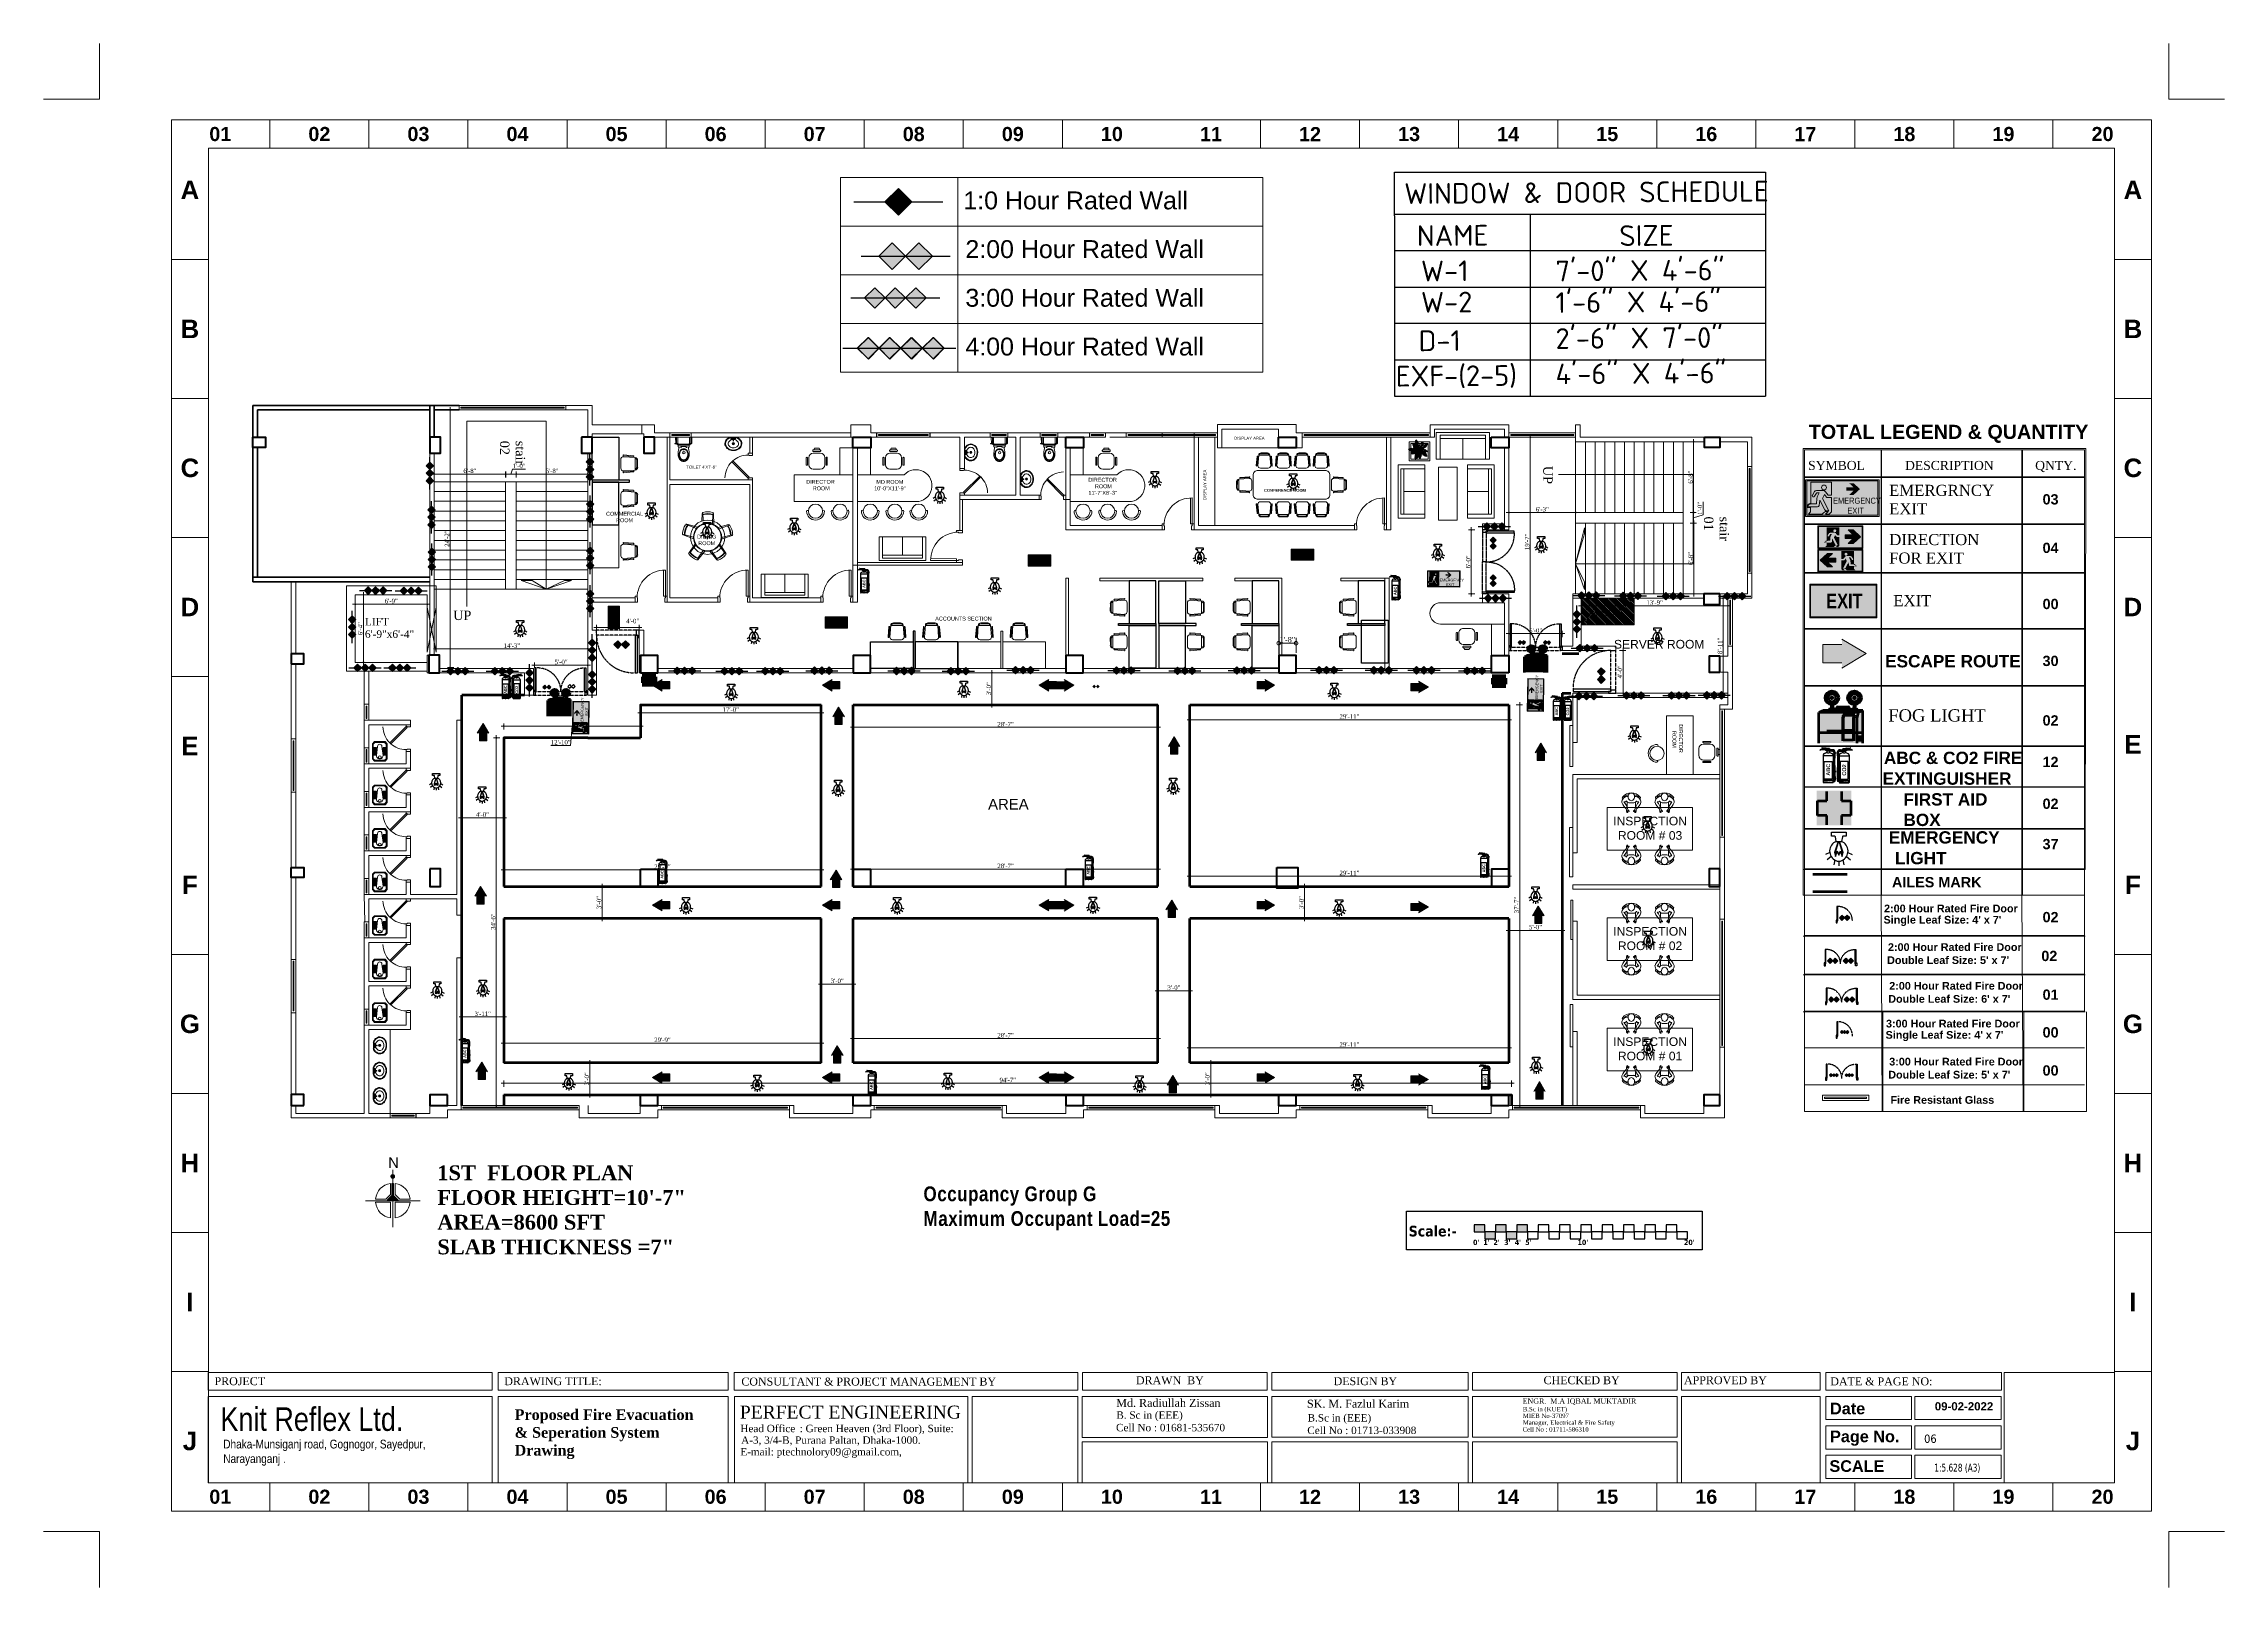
# Model space of a CAD drawing. Header units: inches. Extents: x -250485 to 735580, y -140410 to 288049.
# Drawn here: x 30919 to 33374, y 20558 to 22296 of the extents above; entities that cross this region are included whole.
import ezdxf

# ---------------------------------------------------------------- set-up
doc = ezdxf.new("R2010")
doc.units = ezdxf.units.IN
doc.header["$MEASUREMENT"] = 0
doc.header["$PDMODE"] = 35
doc.linetypes.add('DASH', pattern=[0.35, 0.25, -0.1])
doc.layers.get('0').update_dxf_attribs({"lineweight": 0})
doc.layers.get('Defpoints').update_dxf_attribs({"lineweight": 0})
for name, color, linetype in [('-TB', 7, 'Continuous'), ('A Furniture', 7, 'Continuous'), ('bp door', 40, 'Continuous'), ('fire rated wall', 7, 'Continuous'), ('FIREACC', 30, 'Continuous'), ('legend', 7, 'Continuous'), ('OUTSIDE', 253, 'Continuous')]:
    doc.layers.add(name, color=color, linetype=linetype)
for name, color, linetype, lineweight in [('A column', 106, 'Continuous', 40), ('A toilet', 30, 'Continuous', 0), ('A WALL', 7, 'Continuous', 35), ('A window', 150, 'Continuous', 0), ('A-Text', 7, 'Continuous', 0), ('AN-TEXT', 251, 'Continuous', 15), ('coloum', 220, 'Continuous', 0), ('DIM 01', 250, 'Continuous', 9), ('DIM.', 251, 'Continuous', 5), ('DOOR', 222, 'Continuous', 0), ('elev-FRONT', 252, 'Continuous', 30), ('Emergency Light', 251, 'Continuous', 15), ('evacuation plan', 162, 'Continuous', 13), ('FF-VALVES', 170, 'Continuous', 18), ('FIXTURE', 152, 'Continuous', 0), ('FURNITURE', 144, 'Continuous', 0), ('IFF-PLANTS', 3, 'Continuous', 0), ('ILLUSTR-FURNITURE', 34, 'Continuous', 0), ('Inline', 7, 'Continuous', 0), ('Layer1', 134, 'Continuous', 0), ('LINK', 32, 'Continuous', 0), ('MAN', 215, 'Continuous', 0), ('Outline', 7, 'Continuous', 0), ('Pipe 150 mm', 1, 'Continuous', 25), ('Scale', 7, 'Continuous', 0), ('Scale_Text', 7, 'Continuous', 0), ('sheet', 7, 'Continuous', 15), ('Stair.', 134, 'Continuous', 9), ('T-NOTE', 201, 'Continuous', 25), ('Text', 7, 'Continuous', 0), ('TEXT_TITLEBOX', 7, 'Continuous', 13), ('Titelblk', 7, 'Continuous', 25), ('TITLE', 7, 'Continuous', 20), ('wall', 7, 'Continuous', 0), ('wall-line', 7, 'Continuous', 0), ('WIN-1', 8, 'Continuous', 0)]:
    doc.layers.add(name, color=color, linetype=linetype, lineweight=lineweight)
doc.styles.add('ARCH', font='times.ttf')
doc.styles.add('ARIAL', font='times.ttf')
doc.styles.add('arial narrow', font='tahoma.ttf')
doc.styles.add('DIM-3', font='arial.ttf', dxfattribs={"width": 0.8, "height": 6})
doc.styles.add('isop', font='isocpeur.ttf')
doc.styles.add('legend', font='arial.ttf')
doc.styles.add('MONOTEXT', font='txt')
doc.styles.add('MtXpl_Times_New_Roma', font='times.ttf')
doc.styles.add('REG', font='times.ttf')
doc.styles.add('RS', font='arial.ttf')
doc.styles.add('SHT-TEXT-1', font='times.ttf', dxfattribs={"height": 12})
doc.styles.get("Standard").update_dxf_attribs({"font": 'arialbd.ttf', "height": 24})
doc.styles.add('style1', font='arial.ttf')
doc.styles.add('TEXT', font='arial.ttf')
doc.dimstyles.new('Dim-Pres', dxfattribs={"dimtxt": 5.5, "dimasz": 2, "dimexe": 1.5, "dimexo": 1.5, "dimgap": 1, "dimtad": 3, "dimdec": 0, "dimzin": 3, "dimdsep": 46, "dimlunit": 4, "dimtxsty": 'REG', "dimblk": 'point', "dimcen": 2, "dimclrd": 256, "dimclre": 256, "dimclrt": 7, "dimadec": 0, "dimazin": 0, "dimtfac": 0.75, "dimtdec": 0, "dimtmove": 1, "dimatfit": 3, "dimldrblk": 'point', "dimfxl": 0, "dimtolj": 1, "dimtzin": 0, "dimlwd": -1, "dimlwe": -1, "dimarcsym": 1})
doc.dimstyles.new('Sunnya', dxfattribs={"dimtxt": 6, "dimasz": 8, "dimexe": 6, "dimexo": 3, "dimgap": 1, "dimtad": 3, "dimdec": 0, "dimzin": 3, "dimdsep": 46, "dimlunit": 4, "dimtxsty": 'ARCH', "dimblk": 'DOTSMALL', "dimcen": -2, "dimclrd": 256, "dimclre": 256, "dimclrt": 7, "dimadec": 0, "dimazin": 0, "dimtfac": 0.75, "dimtdec": 0, "dimtmove": 1, "dimatfit": 3, "dimfxl": 0, "dimtolj": 1, "dimtzin": 0, "dimlwd": -1, "dimlwe": -1, "dimarcsym": 0})

msp = doc.modelspace()

# ---------------------------------------------------------------- texts
at = {"layer": '-TB', "lineweight": 0, "insert": (33036.2, 20730), "char_height": 9.37, "width": 48.216, "attachment_point": 1, "style": 'arial narrow'}
msp.add_mtext('06', dxfattribs=at)
at = {"color": 7, "width": 512.592, "attachment_point": 4}
for s, insert, char_height in [('{\\fTimes New Roman|b1|i0|c0|p18;1ST  FLOOR PLAN \\PFLOOR HEIGHT=10\'-7"\\PAREA=8600 SFT \\PSLAB THICKNESS =7"}', (31362.6, 20982.8), 16.69), ('{\\fArial Narrow|b1|i0|c0|p34;\\T1.05;Occupancy Group G\\PMaximum Occupant Load=25\\P\\P\\fStaccato222 BT|b0|i0|c0|p66;\\T1;\\P\\fRomantic|b0|i0|c2|p2;\\H0.5455x;  }', (31909.8, 20946.6), 16.69), ('{\\fTimes New Roman|b1|i0|c0|p18;Proposed Fire Evacuation \\P& Seperation System \\PDrawing}', (31449.6, 20730.4), 12)]:
    msp.add_mtext(s, dxfattribs=dict(at, insert=insert, char_height=char_height))
at = {"layer": 'A-Text', "color": 7, "insert": (31313.3, 21030.2), "char_height": 11.7, "attachment_point": 2, "rotation": 180, "style": 'RS'}
msp.add_mtext('N', dxfattribs=at)
at = {"layer": 'AN-TEXT', "lineweight": 25, "attachment_point": 1, "style": 'isop'}
for s, insert, char_height, width in [('{\\fTahoma|b1|i0|c0|p34;\\C7;Scale:-}', (32456, 20965), 12, 50.548), ("{\\fTahoma|b1|i0|c0|p34;\\C7;0'}", (32528.5, 20949.3), 6, 8.245), ("{\\fTahoma|b1|i0|c0|p34;\\C7;1'}", (32540, 20949.3), 6, 8.245), ("{\\fTahoma|b1|i0|c0|p34;\\C7;2'}", (32551.4, 20949.3), 6, 8.245), ("{\\fTahoma|b1|i0|c0|p34;\\C7;3'}", (32563.5, 20949.3), 6, 8.245), ("{\\fTahoma|b1|i0|c0|p34;\\C7;4'}", (32575.4, 20949.3), 6, 8.245), ("{\\fTahoma|b1|i0|c0|p34;\\C7;5'}", (32587.2, 20949.3), 6, 8.245), ("{\\fTahoma|b1|i0|c0|p34;\\C7;10'}", (32646.1, 20949.3), 6, 8.245), ("{\\fTahoma|b1|i0|c0|p34;\\C7;20'}", (32765.9, 20949.3), 6, 8.245)]:
    msp.add_mtext(s, dxfattribs=dict(at, insert=insert, char_height=char_height, width=width))
at = {"layer": 'coloum', "color": 7, "ltscale": 30}
msp.add_text('CONFERENCE ROOM', height=3.252, dxfattribs=at).set_placement((32293.1, 21791.1))
at = {"layer": 'coloum', "color": 7, "style": 'ARIAL'}
msp.add_text('DB BOX', height=7.58, dxfattribs=at).set_placement((32653.1, 21650.8))
at = {"layer": 'coloum', "color": 7, "ltscale": 30, "char_height": 10.56, "width": 17.425, "attachment_point": 1, "rotation": 270, "style": 'ARCH'}
for s, insert in [('stair 02', (31461.4, 21848.5)), ('UP', (32618, 21820.2)), ('stair 01', (32816.6, 21763.2))]:
    msp.add_mtext(s, dxfattribs=dict(at, insert=insert))
at = {"layer": 'coloum', "color": 7, "ltscale": 30}
for s, insert, char_height, width, attachment_point, style in [('DISPLAY AREA', (32276.7, 21849.6), 3.388, 95.226, 8, 'style1'), ('TOILET 4\'X7\'-6"', (31659.9, 21817.2), 3.388, 95.226, 8, 'style1'), ('UP', (31380.5, 21657.3), 10.56, 17.425, 1, 'ARCH'), ('LIFT 6\'-9"x6\'-4"', (31281.1, 21649.2, 0), 8.448, 13.94, 1, 'ARCH')]:
    msp.add_mtext(s, dxfattribs=dict(at, insert=insert, char_height=char_height, width=width, attachment_point=attachment_point, style=style))
at = {"layer": 'coloum', "color": 7, "char_height": 4.4, "width": 273.149, "attachment_point": 8, "style": 'style1'}
for s, insert in [('DIRECTOR\\P ROOM', (31793.9, 21792.7)), ('MD ROOM\\P10\'-0"X11\'-9"', (31872, 21792.7)), ('DIRECTOR\\P ROOM\\P11\'-7"X8\'-3"', (32111.5, 21787.7)), ('COMMERCIAL \\PROOM', (31573.4, 21756.8)), (' DINING\\P ROOM', (31665, 21731)), ('ACCOUNTS SECTION', (31954.8, 21646.1))]:
    msp.add_mtext(s, dxfattribs=dict(at, insert=insert))
at = {"layer": 'coloum', "color": 7, "attachment_point": 8, "style": 'style1'}
for s, insert, char_height, width, rotation in [('DISPLAY AREA', (32228.2, 21798.9), 3.388, 95.226, 90), ('DIRECTOR\\P ROOM', (32752.8, 21513.3), 4.4, 273.149, 270)]:
    msp.add_mtext(s, dxfattribs=dict(at, insert=insert, char_height=char_height, width=width, rotation=rotation))
at = {"layer": 'coloum', "color": 7, "lineweight": 13, "attachment_point": 2, "style": 'style1'}
for s, insert, char_height, width in [('SERVER ROOM', (32738, 21624.4), 9.72, 98.029), ('AREA', (32005.4, 21445.5), 12, 259.187), ('INSPECTION ROOM # 03', (32727.7, 21425.4), 9.72, 98.029), ('INSPECTION ROOM # 02', (32727.7, 21301.2), 9.72, 98.029), ('INSPECTION ROOM # 01', (32727.7, 21177.1), 9.72, 98.029)]:
    msp.add_mtext(s, dxfattribs=dict(at, insert=insert, char_height=char_height, width=width))
at = {"layer": 'DIM.', "color": 5, "lineweight": 13, "insert": (31221.4, 20725.1), "char_height": 26.514, "width": 718.204, "attachment_point": 5, "style": 'TEXT'}
msp.add_mtext('{\\fArial Narrow|b0|i0|c0|p34;Knit Reflex Ltd.\\C256;\\P\\pt9.95235;\\fSwis721 BT|b1|i0|c0|p34;\\C7; }', dxfattribs=at)
at = {"layer": 'evacuation plan', "color": 11, "lineweight": -2, "true_color": 0xf27172, "style": 'MtXpl_Times_New_Roma'}
for s, height, p in [('SYMBOL', 10.16, (32905.6, 21815.7)), ('DESCRIPTION', 10.158, (33014.7, 21815.7)), ('QNTY.', 10.16, (33161.2, 21815.7)), ('EMERGRNCY', 12.46, (32996.8, 21786.5)), ('EXIT', 12.46, (32996.8, 21765.7)), ('DIRECTION', 12.46, (32996.9, 21731.1)), ('FOR EXIT', 12.46, (32996.8, 21710.3)), (' EXIT', 12.46, (32996.8, 21662.3)), ('FOG LIGHT', 13.85, (32995.8, 21532.5))]:
    msp.add_text(s, height=height, dxfattribs=at).set_placement(p)
at = {"layer": 'evacuation plan', "color": 11, "lineweight": -2, "true_color": 0xf27172}
for s, height, p in [('03', 11.6, (33169.5, 21776.8)), ('04', 11.6, (33169.5, 21722.2)), ('00', 11.6, (33169.5, 21659)), ('ESCAPE ROUTE', 13.849, (32992.3, 21593.5)), ('30', 11.6, (33169.5, 21595)), ('02', 11.6, (33169.5, 21528)), ('ABC & CO2 FIRE', 13.849, (32990.9, 21484.7)), ('12', 11.6, (33169.5, 21481.2)), ('EXTINGUISHER', 13.849, (32989.4, 21461.4)), ('FIRST AID', 13.85, (33012.9, 21438)), ('02', 11.6, (33169.5, 21434.2)), ('EMERGENCY', 13.85, (32996.5, 21395.2)), ('BOX', 13.85, (33012.9, 21414.9)), (' LIGHT', 13.85, (32998, 21371.9)), ('37', 11.6, (33169.5, 21388.8)), ('AILES MARK', 11.6, (33000, 21345.9)), ("Single Leaf Size: 4' x 7'", 8.694, (32990.5, 21305.1)), ('2:00 Hour Rated Fire Door', 8.694, (32991.1, 21317.8)), ('02', 11.6, (33169.5, 21306.6)), ('2:00 Hour Rated Fire Door', 8.694, (32995.5, 21274.3)), ("Double Leaf Size: 5' x 7'", 8.694, (32994.5, 21259.6)), ('02', 11.6, (33168.1, 21262.9)), ('2:00 Hour Rated Fire Door', 8.694, (32996.9, 21230.7)), ("Double Leaf Size: 6' x 7'", 8.694, (32995.8, 21216)), ('01', 11.6, (33169.5, 21219.3)), ("Single Leaf Size: 4' x 7'", 8.694, (32992.8, 21175.5)), ('3:00 Hour Rated Fire Door', 8.694, (32993.3, 21188.2)), ('00', 11.6, (33169.5, 21176.9)), ("Double Leaf Size: 5' x 7'", 8.694, (32995.8, 21130.7)), ('3:00 Hour Rated Fire Door', 8.694, (32996.9, 21145.4)), ('00', 11.6, (33169.5, 21134)), ('Fire Resistant Glass', 8.694, (32998.3, 21102.3))]:
    msp.add_text(s, height=height, dxfattribs=at).set_placement(p)
at = {"layer": 'FF-VALVES', "color": 7, "style": 'arial narrow', "width": 0.8}
msp.add_text('1:5.628 (A3)', height=8.753, dxfattribs=at).set_placement((33047.7, 20688.4))
at = {"layer": 'legend', "style": 'legend'}
for s, p in [('1:0 Hour Rated Wall', (31954.7, 22109)), ('2:00 Hour Rated Wall', (31957, 22054.2)), ('3:00 Hour Rated Wall', (31957, 21999.4)), ('4:00 Hour Rated Wall', (31957, 21944.5))]:
    msp.add_text(s, height=20.107, dxfattribs=at).set_placement(p)
at = {"layer": 'T-NOTE', "color": 7, "lineweight": -2}
msp.add_text('TOTAL LEGEND & QUANTITY', height=15.903, dxfattribs=at).set_placement((32906.3, 21850.6))
at = {"layer": 'Text', "color": 56, "insert": (31121.7, 20709.6), "char_height": 9.848, "width": 377.517, "attachment_point": 4, "style": 'MONOTEXT'}
msp.add_mtext('{\\fArial Narrow|b0|i0|c0|p34;\\C7;Dhaka-Munsiganj road, Gognogor, Sayedpur, \\PNarayanganj .}', dxfattribs=at)
at = {"layer": 'TEXT_TITLEBOX', "lineweight": 25, "style": 'SHT-TEXT-1'}
for s, height, p in [('PROJECT', 8.92, (31111.8, 20785.6)), ('DRAWING TITLE:', 8.923, (31438, 20785.6)), ('CONSULTANT & PROJECT MANAGEMENT BY', 8.923, (31704.8, 20785.2)), ('DRAWN  BY', 8.92, (32149, 20786.6)), ('DESIGN BY', 8.92, (32371.5, 20785.6)), ('CHECKED BY', 8.92, (32607.8, 20786.7)), ('APPROVED BY', 8.923, (32765.9, 20786.7)), ('DATE & PAGE NO:', 8.923, (32930.6, 20785.4)), ('Md. Radiullah Zissan', 8.997, (32126.8, 20761.1)), ('SK. M. Fazlul Karim', 8.997, (32341.5, 20760.2)), ('ENGR.  M.A IQBAL MUKTADIR', 5.865, (32584.3, 20764.8)), ('B. Sc in (EEE)', 8.331, (32126.9, 20747.8)), ('B.Sc in (EEE)', 8.331, (32342.2, 20744.7)), ('B.Sc in (KUET)', 4.998, (32584.4, 20756.1)), ('MIEB No-37097', 4.998, (32584.4, 20748.6)), ('Manager, Electrical & Fire Safety', 4.998, (32584.4, 20741)), ('Cell No : 01681-535670', 8.331, (32126.6, 20733.7)), ('Cell No : 01713-033908', 8.331, (32341.9, 20730.6)), ('Cell No : 01711-586310', 4.998, (32584.2, 20733.3))]:
    msp.add_text(s, height=height, dxfattribs=at).set_placement(p)
at = {"layer": 'TEXT_TITLEBOX', "color": 1, "lineweight": 25, "style": 'SHT-TEXT-1'}
msp.add_text('PERFECT ENGINEERING', height=14.578, dxfattribs=at).set_placement((31703.1, 20748))
at = {"layer": 'TEXT_TITLEBOX', "lineweight": 25}
for s, height, p in [('Date', 13.06, (32930.3, 20752.8)), ('09-02-2022', 9.21, (33048.2, 20757.2)), ('Page No.', 13.06, (32930.3, 20721.4))]:
    msp.add_text(s, height=height, dxfattribs=at).set_placement(p)
at = {"layer": 'TEXT_TITLEBOX', "color": 7, "lineweight": 25, "style": 'SHT-TEXT-1'}
for s, p in [('Head Office', (31703.7, 20732.7)), ('A-3, 3/4-B, Purana Paltan, Dhaka-1000.', (31704.6, 20719.6)), (': Green Heaven (3rd Floor), Suite:', (31770.5, 20732.7)), ('E-mail: ptechnolory09@gmail.com,', (31703.7, 20706.5))]:
    msp.add_text(s, height=8.33, dxfattribs=at).set_placement(p)
at = {"layer": 'TEXT_TITLEBOX', "color": 1, "lineweight": 25}
msp.add_text('SCALE', height=13.06, dxfattribs=at).set_placement((32929.6, 20688))

# ---------------------------------------------------------------- blocks, each defined once
blk = doc.blocks.new('A$C391809F5')
at = {"layer": 'A window', "ltscale": 30}
blk.add_lwpolyline([(-70.6, -4.6), (-70.6, -9.6), (49.4, -9.6), (49.4, -4.6), (-70.6, -4.6)], dxfattribs=at)
blk.add_lwpolyline([(-68.6, -6.6), (-68.6, -7.6), (47.4, -7.6), (47.4, -6.6)], close=True, dxfattribs=at)
blk = doc.blocks.new('A$C410B7781')
at = {"layer": 'A window', "ltscale": 30}
blk.add_lwpolyline([(-51, 7.6), (-51, 2.6), (9, 2.6), (9, 7.6), (-51, 7.6)], dxfattribs=at)
blk.add_lwpolyline([(-49, 5.6), (-49, 4.6), (7, 4.6), (7, 5.6)], close=True, dxfattribs=at)
blk = doc.blocks.new('A$C6FAC093D')
at = {"layer": 'A window', "ltscale": 30, "elevation": 0.3}
blk.add_lwpolyline([(12.8, 10.4), (7.8, 10.4), (7.8, -7.6), (12.8, -7.6), (12.8, 10.4)], dxfattribs=at)
blk.add_lwpolyline([(10.8, 8.4), (9.8, 8.4), (9.8, -5.6), (10.8, -5.6)], close=True, dxfattribs=at)
blk = doc.blocks.new('A$C4EEE71B2')
at = {"layer": 'A window', "ltscale": 30, "elevation": 0.3}
blk.add_lwpolyline([(-22.2, 14.1), (-22.2, 9.1), (110.8, 9.1), (110.8, 14.1), (-22.2, 14.1)], dxfattribs=at)
blk.add_lwpolyline([(-20.2, 12.1), (-20.2, 11.1), (108.8, 11.1), (108.8, 12.1)], close=True, dxfattribs=at)
blk = doc.blocks.new('A$C0D471ECC')
at = {"layer": 'A window', "ltscale": 30, "elevation": 0.3}
blk.add_lwpolyline([(-50.5, 36.7), (-50.5, 31.7), (93.5, 31.7), (93.5, 36.7), (-50.5, 36.7)], dxfattribs=at)
blk.add_lwpolyline([(-48.5, 34.7), (-48.5, 33.7), (91.5, 33.7), (91.5, 34.7)], close=True, dxfattribs=at)
blk = doc.blocks.new('ga')
at = {"layer": 'A window', "ltscale": 30, "elevation": 0.3}
blk.add_lwpolyline([(42115.1, 39798.2), (42115.1, 39793.2), (42190.1, 39793.2), (42190.1, 39798.2), (42115.1, 39798.2)], dxfattribs=at)
blk.add_lwpolyline([(42117.1, 39796.2), (42117.1, 39795.2), (42188.1, 39795.2), (42188.1, 39796.2)], close=True, dxfattribs=at)
blk = doc.blocks.new('EW')
at = {"layer": 'A window', "ltscale": 30, "elevation": 0.3}
blk.add_lwpolyline([(42366.6, 39612), (42361.6, 39612), (42361.6, 39558), (42366.6, 39558), (42366.6, 39612)], dxfattribs=at)
blk.add_lwpolyline([(42364.6, 39610), (42363.6, 39610), (42363.6, 39560), (42364.6, 39560)], close=True, dxfattribs=at)
blk = doc.blocks.new('u0')
at = {"layer": 'A window', "ltscale": 30, "elevation": 0.3}
blk.add_lwpolyline([(41403.3, 39798.2), (41403.3, 39793.2), (41463.3, 39793.2), (41463.3, 39798.2), (41403.3, 39798.2)], dxfattribs=at)
blk.add_lwpolyline([(41405.3, 39796.2), (41405.3, 39795.2), (41461.3, 39795.2), (41461.3, 39796.2)], close=True, dxfattribs=at)
blk = doc.blocks.new('y9')
at = {"layer": 'A window', "ltscale": 30, "elevation": 0.3}
blk.add_lwpolyline([(41502.1, 39798.2), (41502.1, 39793.2), (41522.1, 39793.2), (41522.1, 39798.2), (41502.1, 39798.2)], dxfattribs=at)
blk.add_lwpolyline([(41504.1, 39796.2), (41504.1, 39795.2), (41520.1, 39795.2), (41520.1, 39796.2)], close=True, dxfattribs=at)
blk = doc.blocks.new('30 door')
at = {"layer": 'DOOR'}
blk.add_lwpolyline([(-5, 28), (-5, 30), (0, 30), (0, 27.5), (-3.8, 27.5), (-3.8, 28), (-5, 28, 0.181643), (-22.3, 21.4), (-23.4, 20.4), (-5, 2), (-5, 0), (0, 0), (0, 2.5), (-3.8, 2.5), (-3.8, 2), (-5, 2), (-3.9, 3.1), (-22.3, 21.4), (-23.4, 20.4, 0.194724), (-31, 2.4, 0.196084)], format="xyb", dxfattribs=at)
blk = doc.blocks.new('HGJGHJ')
at = {"layer": 'FURNITURE', "linetype": 'Continuous'}
for p, q in [((30654.4, 4929), (30652, 4926.6)), ((30652, 4914.8), (30652, 4926.6)), ((30654.4, 4912.4), (30652, 4914.8)), ((30654.8, 4928), (30652.9, 4926.2)), ((30652.9, 4915.2), (30652.9, 4926.2)), ((30654.8, 4913.4), (30652.9, 4915.2)), ((30654.4, 4929), (30671.6, 4929)), ((30671.6, 4912.4), (30654.4, 4912.4)), ((30654.8, 4928), (30671.3, 4928)), ((30671.3, 4913.4), (30654.8, 4913.4)), ((30657.5, 4923.1), (30667.7, 4924.5)), ((30657.5, 4918.3), (30667.7, 4916.9)), ((30658.7, 4928), (30667.3, 4928)), ((30658.7, 4924.4), (30658.7, 4928)), ((30658.7, 4928), (30658.7, 4924.4)), ((30667.3, 4924.4), (30658.7, 4924.4)), ((30658.7, 4917), (30667.3, 4917)), ((30658.7, 4913.4), (30658.7, 4917)), ((30658.7, 4917), (30658.7, 4913.4)), ((30667.3, 4913.4), (30658.7, 4913.4)), ((30659.6, 4928), (30659.6, 4924.4)), ((30659.6, 4917), (30659.6, 4913.4)), ((30660.6, 4928), (30660.6, 4924.4)), ((30660.6, 4917), (30660.6, 4913.4)), ((30661.6, 4928), (30661.6, 4924.4)), ((30661.6, 4917), (30661.6, 4913.4)), ((30662.5, 4928), (30662.5, 4924.4)), ((30662.5, 4917), (30662.5, 4913.4)), ((30663.5, 4928), (30663.5, 4924.4)), ((30663.5, 4917), (30663.5, 4913.4)), ((30664.4, 4928), (30664.4, 4924.4)), ((30664.4, 4917), (30664.4, 4913.4)), ((30665.4, 4928), (30665.4, 4924.4)), ((30665.4, 4917), (30665.4, 4913.4)), ((30666.4, 4928), (30666.4, 4924.4)), ((30666.4, 4917), (30666.4, 4913.4)), ((30667.3, 4928), (30667.3, 4924.4)), ((30667.3, 4917), (30667.3, 4913.4)), ((30671.3, 4928), (30673.1, 4926.2)), ((30673.1, 4915.2), (30671.3, 4913.4)), ((30671.6, 4929), (30674.1, 4926.6)), ((30674.1, 4914.8), (30671.6, 4912.4)), ((30673.1, 4926.2), (30673.1, 4915.2)), ((30674.1, 4926.6), (30674.1, 4914.8))]:
    blk.add_line(p, q, dxfattribs=at)
blk.add_circle((30669.6, 4920.8), 1.4, dxfattribs=at)
for centre, radius, start, end in [((30657.5, 4920.7), 2.4, 90, 270), ((30667.7, 4920.7), 3.77, 269.8864, 90.1136)]:
    blk.add_arc(centre, radius, start, end, dxfattribs=at)
blk = doc.blocks.new('FURN_GEN_066')
at = {"layer": 'ILLUSTR-FURNITURE'}
for p, q in [((-11855.2, 14958.2), (-11806.7, 14958.2)), ((-11855.2, 14928.2), (-11855.2, 14958.2)), ((-11850.7, 14955.2), (-11799.7, 14955.2)), ((-11850.7, 14928.2), (-11850.7, 14955.2)), ((-11850.7, 14951.7), (-11799.7, 14951.7)), ((-11825.2, 14951.7), (-11825.2, 14928.2)), ((-11806.7, 14958.2), (-11795.2, 14958.2)), ((-11799.7, 14955.2), (-11799.7, 14928.2)), ((-11795.2, 14958.2), (-11795.2, 14928.2)), ((-11795.2, 14928.2), (-11855.2, 14928.2))]:
    blk.add_line(p, q, dxfattribs=at)
blk = doc.blocks.new('A$C2FFA6C9D')
at = {"layer": 'FURNITURE'}
blk.add_circle((0, -8), 8, dxfattribs=at)
for centre, radius, start, end in [((-9, -7.9), 1, 359.17, 179.17), ((0, -8), 10, 179.17, 359.17), ((9, -8.1), 1, 359.17, 179.17)]:
    blk.add_arc(centre, radius, start, end, dxfattribs=at)
blk = doc.blocks.new('A$C28A26137')
at = {"layer": 'FURNITURE'}
for p, q in [((2.3, 0), (-2.3, 0)), ((-11.9, -18.6), (-11.9, -10.9)), ((-11.3, -10.3), (-11.1, -10.3)), ((-11.1, -19.2), (-11.3, -19.2)), ((-10.5, -10.9), (-10.5, -18.6)), ((-9, -18.7), (-9, -10.7)), ((-4.5, -2.5), (-4.5, -3.1)), ((-4, -5.7), (4, -5.7)), ((4, -23.7), (-4, -23.7)), ((3.9, -1.9), (-3.9, -1.9)), ((-3.9, -3.7), (3.9, -3.7)), ((-2.9, -0.6), (-2.9, -1.3)), ((-2.3, -1.9), (2.3, -1.9)), ((2.9, -1.3), (2.9, -0.6)), ((4.5, -3.1), (4.5, -2.5)), ((9, -10.7), (9, -18.7)), ((10.5, -10.9), (10.5, -18.6)), ((11.3, -10.3), (11.1, -10.3)), ((11.1, -19.2), (11.3, -19.2)), ((11.9, -18.6), (11.9, -10.9))]:
    blk.add_line(p, q, dxfattribs=at)
for centre, radius, start, end in [((-11.3, -10.9), 0.6, 90, 180), ((-11.3, -18.6), 0.6, 180, 270), ((-11.1, -10.9), 0.6, 0, 90), ((-11.1, -18.6), 0.6, 270, 0), ((-4, -10.7), 5, 90, 180), ((-4, -18.7), 5, 180, 270), ((-3.9, -2.5), 0.6, 90, 180), ((-3.9, -3.1), 0.6, 180, 270), ((-2.3, -0.6), 0.6, 90, 180), ((-2.3, -1.3), 0.6, 180, 270), ((2.3, -0.6), 0.6, 0, 90), ((2.3, -1.3), 0.6, 270, 0), ((3.9, -2.5), 0.6, 0, 90), ((3.9, -3.1), 0.6, 270, 0), ((4, -10.7), 5, 0, 90), ((4, -18.7), 5, 270, 0), ((11.1, -10.9), 0.6, 90, 180), ((11.1, -18.6), 0.6, 180, 270), ((11.3, -10.9), 0.6, 0, 90), ((11.3, -18.6), 0.6, 270, 0)]:
    blk.add_arc(centre, radius, start, end, dxfattribs=at)
blk = doc.blocks.new('A$C2D517346')
at = {"layer": 'DOOR'}
for p, q in [((2.3, 5.3), (2.3, 40)), ((4.5, 7.5), (4.6, 40)), ((0, 7.5), (4.5, 7.5))]:
    blk.add_line(p, q, dxfattribs=at)
for points in [[(0, 7.5), (2.3, 7.5), (2.3, 5.3), (3, 5.3), (3, 0), (0, 0)], [(40, 7.5), (37.7, 7.5), (37.7, 5.3), (37, 5.3), (37, 0), (40, 0)]]:
    blk.add_lwpolyline(points, close=True, dxfattribs=at)
blk.add_arc((3, 5.3), 34.7, 0, 91.2375, dxfattribs=at)
blk = doc.blocks.new('A$C03734933')
at = {"layer": 'FURNITURE', "color": 0, "lineweight": 13}
for p, q in [((-7, 4.9), (-17.3, -3.4)), ((-17, -0.6), (-8.2, 6.5)), ((-16.4, -1.4), (-7.6, 5.7)), ((2.8, -4.1), (-2.8, 4.1)), ((-17.9, -7.4), (-13.4, -14)), ((-17.2, -3.3), (-9.3, -14.8)), ((-17.1, -6.9), (-12.6, -13.5)), ((-9.5, -14.9), (2, -8.3)), ((-7.2, -14.8), (2.5, -9.2)), ((-6.7, -15.7), (3, -10))]:
    blk.add_line(p, q, dxfattribs=at)
for centre, radius, start, end in [((-7.9, 6.1), 0.5, 308.7694, 128.7694), ((-5.3, 2.4), 3, 34.3706, 124.3706), ((-15.5, -5.7), 3, 128.7694, 214.3706), ((-15.5, -5.7), 2, 124.3706, 214.3706), ((-16.7, -1), 0.5, 128.7694, 308.7694), ((-11, -12.3), 3, 214.3706, 299.9719), ((-11, -12.3), 2, 214.3706, 304.3706), ((-7, -15.2), 0.5, 119.9719, 299.9719), ((0.3, -5.8), 3, 304.3706, 34.3706), ((2.8, -9.6), 0.5, 299.9719, 119.9719)]:
    blk.add_arc(centre, radius, start, end, dxfattribs=at)
blk = doc.blocks.new('A$C2EF268AB')
at = {"layer": 'FURNITURE', "color": 0, "lineweight": 13}
blk.add_blockref('A$C03734933', (15.5, 5.7), dxfattribs=at)
blk = doc.blocks.new('COMOD-S')
at = {"layer": 'FIXTURE'}
for p, q in [((-7.9, 0), (-7.9, -5.4)), ((-2.6, -11.4), (-3.4, -11.4)), ((-3, -7.8), (3, -7.8)), ((-3, -11), (-3, -11.7)), ((2.6, -11.4), (3.4, -11.4)), ((3, -11), (3, -11.7))]:
    blk.add_line(p, q, dxfattribs=at)
for points in [[(8.5, 0), (-8.5, 0, 0.421203), (-9.2, -0.7), (-9, -6.6, 0.384529), (-8.4, -7.3, 0.020097), (0, -7.6, 0.020097), (8.4, -7.3, 0.384529), (9, -6.6), (9.2, -0.7, 0.421203)], [(6.3, -9), (-6.3, -9), (-6.3, -10.2, 0.472458), (-5.4, -10.9, -0.097656), (5.4, -10.9, 0.472458), (6.3, -10.2)], [(0, -26, -0.221073), (-3.2, -24.5, -0.102493), (-4.9, -21.2, -0.121565), (-4.8, -17, -0.187395), (-2.2, -13.5, -0.126952), (0, -13, -0.126952), (2.2, -13.5, -0.187395), (4.8, -17, -0.121565), (4.9, -21.2, -0.102493), (3.2, -24.5, -0.221073)]]:
    blk.add_lwpolyline(points, format="xyb", close=True, dxfattribs=at)
for points in [[(-7.9, -5.4), (-7.9, -6.9), (-7.9, -6.5, 0.081902), (-7.7, -7.3)], [(-7.7, -7.3, 0.32142), (-5.3, -9), (5.3, -9, 0.300027), (7.6, -7.5)], [(-6.2, -7.4, -0.203745), (-6.6, -6.5), (-6.6, 0)], [(-6.3, -7.3, 0.216674), (-5.3, -7.8), (-4.3, -7.8)], [(-5.1, -10.8), (-5.8, -14.5, 0.088113), (-6.1, -20.7, 0.124068), (-4.3, -25, 0.086475), (-2.1, -26.8, 0.130408), (0, -27.3, 0.130408), (2.1, -26.8, 0.086475), (4.3, -25, 0.124068), (6.1, -20.7, 0.088113), (5.8, -14.5), (5.1, -10.8)], [(1, -13.3, -0.069773), (2.1, -13.7, -0.187133), (4.7, -17.1, -0.121389), (4.7, -21.1, -0.102305), (3, -24.4, -0.221053), (0, -25.8, -0.221053), (-3, -24.4, -0.102305), (-4.7, -21.1, -0.059972), (-4.9, -19.1, -0.059972)], [(4.5, -18.2, -0.089771), (4.4, -21.1, -0.101917), (2.7, -24.2, -0.221014), (0, -25.4, -0.221014), (-2.7, -24.2, -0.101917), (-4.4, -21.1, -0.033445), (-4.6, -19.1)], [(0.2, -14.1), (0.6, -13.9, 0.801198), (0.6, -13.8, 0.05862), (0, -13.7, 0.05862), (-0.6, -13.8, 0.801198), (-0.6, -13.9), (-0.2, -14.1)], [(4.3, -7.8), (5.3, -7.8, 0.194092), (6.2, -7.4)], [(6.2, -7.4, 0.203745), (6.6, -6.5), (6.6, 0)], [(7.6, -7.5, 0.019656), (7.7, -7.3)], [(7.7, -7.3, 0.081906), (7.9, -6.5), (7.9, 0)]]:
    blk.add_lwpolyline(points, format="xyb", dxfattribs=at)
for points in [[(-3, -9), (-3, -7.6), (-4.3, -7.6), (-4.3, -9)], [(3, -9), (3, -7.6), (4.3, -7.6), (4.3, -9)]]:
    blk.add_lwpolyline(points, close=True, dxfattribs=at)
blk.add_lwpolyline([(7.2, -7.3), (8.3, -7.7), (10, -7.5), (9.9, -6.8), (8.9, -6.9)], dxfattribs=at)
at = {"layer": 'FIXTURE', "ltscale": 18}
blk.add_circle((-0.2, -17.4), 1.34, dxfattribs=at)
at = {"layer": 'FIXTURE'}
for centre, radius, start, end in [((2.1, -19.1), 7.06, 148.9732, 180.0369), ((2.2, -19.3), 6.81, 147.7593, 178.2896), ((0.1, -17.8), 4.68, 104.2498, 150.6134), ((-0.1, -17.7), 4.04, 101.8533, 150.0043), ((-1.1, -13.5), 0.287, 304.1687, 79.2135), ((1.1, -13.5), 0.287, 100.7836, 235.8283), ((0.1, -17.7), 4.04, 29.9961, 78.147), ((-0.1, -17.8), 4.68, 29.3867, 75.7503), ((-2.2, -19.3), 6.81, 1.7102, 32.2404), ((-2.1, -19.1), 7.06, 359.9629, 31.0266)]:
    blk.add_arc(centre, radius, start, end, dxfattribs=at)
blk = doc.blocks.new('Faucet - Bathroom top')
for p, q in [((-4.107, 0.125), (-4.375, 0.125)), ((-3.75, 0.4788), (-3.75, 0.75)), ((-3.5, 0.482), (-3.5, 0.75)), ((-3.1461, 0.125), (-2.875, 0.125)), ((3.143, 0.125), (2.875, 0.125)), ((3.5, 0.4788), (3.5, 0.75)), ((3.75, 0.482), (3.75, 0.75)), ((4.1039, 0.125), (4.375, 0.125)), ((-4.1039, -0.125), (-4.375, -0.125)), ((-3.75, -0.4821), (-3.75, -0.75)), ((-3.5, -0.4789), (-3.5, -0.75)), ((-3.143, -0.125), (-2.875, -0.125)), ((-0.5, -0.8639), (-0.5, -4.5)), ((0.5, -4.5), (0.5, -0.8631)), ((3.1461, -0.125), (2.875, -0.125)), ((3.5, -0.4821), (3.5, -0.75)), ((3.75, -0.4789), (3.75, -0.75)), ((4.107, -0.125), (4.375, -0.125))]:
    blk.add_line(p, q)
for centre, radius in [((-3.625, 0), 1.375), ((-4.625, 0), 0.2795), ((-3.625, 0), 0.5), ((-3.625, 1), 0.2795), ((-2.625, 0), 0.2795), ((0, 0), 0.5), ((3.625, 0), 1.375), ((2.625, 0), 0.2795), ((3.625, 0), 0.5), ((3.625, 1), 0.2795), ((4.625, 0), 0.2795), ((-3.625, -1), 0.2795), ((3.625, -1), 0.2795)]:
    blk.add_circle(centre, radius)
for centre, radius, start, end in [((-3.625, 0), 1, 105.2407, 164.2093), ((-3.625, 0), 1, 16.44125, 74.07887), ((0, 0), 1.5, 289.6514, 250.3603), ((0, 0), 1, 300.3431, 239.7554), ((3.625, 0), 1, 106.12, 164.0884), ((3.625, 0), 1, 16.23422, 73.90469), ((-3.625, 0), 1, 196.2342, 253.9047), ((-3.625, 0), 1, 286.12, 344.0884), ((0, -4.5), 0.5, 180, 0), ((3.625, 0), 1, 196.4413, 254.0789), ((3.625, 0), 1, 285.2407, 344.2093)]:
    blk.add_arc(centre, radius, start, end)
blk = doc.blocks.new('basin')
at = {"layer": 'A toilet'}
for p, q in [((4321.6, -53482), (4321.6, -53486.7)), ((4322, -53482.5), (4322, -53486.2)), ((4326, -53484.3), (4327.1, -53484.3)), ((4326.5, -53484.9), (4326.5, -53483.8))]:
    blk.add_line(p, q, dxfattribs=at)
at = {"layer": 'A toilet', "linetype": 'Continuous'}
for points in [[(4321.7, -53487.4, 0.062243), (4322.5, -53488.9, 0.104469), (4324.3, -53490.4, 0.117634), (4326.3, -53490.9, 0.117634), (4328.3, -53490.5, 0.104469), (4330.2, -53489.1, 0.090016), (4331.4, -53487.1, 0.08192), (4331.9, -53484.5, 0.08192), (4331.6, -53481.9, 0.090016), (4330.5, -53479.8, 0.104469), (4328.7, -53478.3, 0.117634), (4326.7, -53477.7, 0.117634), (4324.7, -53478.1, 0.104469), (4322.8, -53479.5, 0.081852), (4321.7, -53481.4)], [(4322.1, -53487.2, 0.066025), (4323, -53488.6, 0.104678), (4324.6, -53489.9, 0.118622), (4326.4, -53490.4, 0.118622), (4328.3, -53490, 0.104678), (4329.9, -53488.7, 0.089562), (4331, -53486.8, 0.081185), (4331.5, -53484.4, 0.081185), (4331.1, -53482, 0.089562), (4330.1, -53480.1, 0.104678), (4328.4, -53478.7, 0.118622), (4326.6, -53478.2, 0.118622), (4324.8, -53478.6, 0.104678), (4323.1, -53480, 0.073678), (4322.1, -53481.5, 0.073678)], [(4323.3, -53484.6, 0.066324), (4323.5, -53485.8, 0.089718), (4324.2, -53487.1, 0.104607), (4325.3, -53488, 0.118283), (4326.5, -53488.3, 0.118283), (4327.7, -53488, 0.104607), (4328.8, -53487.2, 0.089718), (4329.5, -53485.9, 0.081436), (4329.8, -53484.4, 0.081436), (4329.5, -53482.8, 0.089718), (4328.9, -53481.5, 0.104607), (4327.8, -53480.6, 0.118283), (4326.6, -53480.3, 0.118283), (4325.3, -53480.6, 0.104607), (4324.2, -53481.5, 0.089718), (4323.5, -53482.7, 0.078525), (4323.3, -53484.2, 0.078525)]]:
    blk.add_lwpolyline(points, format="xyb", dxfattribs=at)
at = {"layer": 'A toilet'}
for radius in [0.81, 0.54]:
    blk.add_circle((4326.5, -53484.3), radius, dxfattribs=at)
for centre, radius, start, end in [((4323.3, -53482), 1.76, 159.183, 181.1289), ((4324.2, -53486.6), 2.65, 180.7221, 197.4282), ((4326.3, -53482.5), 4.3, 166.0045, 178.8129), ((4326.4, -53486.1), 4.43, 181.2737, 193.4618)]:
    blk.add_arc(centre, radius, start, end, dxfattribs=at)
at = {"layer": 'A toilet', "xscale": 0.3518484480027837, "yscale": 0.3518484480027837, "zscale": 0.3518484480027837, "rotation": 90}
blk.add_blockref('Faucet - Bathroom top', (4322.7, -53484.4), dxfattribs=at)
blk = doc.blocks.new('A$C64D156CA')
at = {"layer": 'A Furniture', "ltscale": 30, "elevation": 0.3}
for points in [[(-64.9, 96.6), (-34.9, 96.6), (-34.9, 48.3), (-64.9, 48.3)], [(-64.9, 46.3), (-22.9, 46.3), (-22.9, 48.3), (-64.9, 48.3)], [(-64.9, -1.9), (-34.9, -1.9), (-34.9, 46.3), (-64.9, 46.3)]]:
    blk.add_lwpolyline(points, close=True, dxfattribs=at)
at = {"layer": 'FURNITURE', "lineweight": 13, "xscale": -1, "rotation": 34.37064687524951}
blk.add_blockref('A$C2EF268AB', (-16.7, 70.8, 0.3), dxfattribs=at)
at = {"layer": 'FURNITURE', "lineweight": 13, "rotation": 145.6293531247505}
blk.add_blockref('A$C2EF268AB', (-16.7, 23.8, 0.3), dxfattribs=at)
blk = doc.blocks.new('*X19')
at = {"color": 0}
for p, q in [((-66.09, -112.73), (-65.95, -112.6)), ((-66.09, -112.73), (-65.96, -112.6)), ((-66.09, -112.72), (-65.96, -112.6)), ((-66.09, -112.72), (-65.96, -112.6)), ((-66.09, -112.72), (-65.96, -112.6)), ((-66.09, -112.72), (-65.96, -112.6)), ((-66.09, -112.72), (-65.96, -112.6)), ((-66.09, -112.72), (-65.97, -112.6)), ((-66.09, -112.71), (-65.97, -112.6)), ((-66.09, -112.71), (-65.97, -112.6)), ((-66.09, -112.71), (-65.97, -112.6)), ((-66.09, -112.71), (-65.97, -112.6)), ((-66.09, -112.71), (-65.97, -112.6)), ((-66.09, -112.71), (-65.98, -112.6)), ((-66.09, -112.7), (-65.98, -112.6)), ((-66.09, -112.7), (-65.98, -112.6)), ((-66.09, -112.7), (-65.98, -112.6)), ((-66.09, -112.7), (-65.98, -112.6)), ((-66.09, -112.7), (-65.99, -112.6)), ((-66.08, -112.76), (-65.92, -112.6)), ((-66.08, -112.76), (-65.92, -112.6)), ((-66.08, -112.76), (-65.93, -112.6)), ((-66.08, -112.75), (-65.93, -112.6)), ((-66.08, -112.75), (-65.93, -112.6)), ((-66.08, -112.75), (-65.93, -112.6)), ((-66.08, -112.75), (-65.93, -112.6)), ((-66.08, -112.75), (-65.93, -112.6)), ((-66.08, -112.75), (-65.93, -112.6)), ((-66.08, -112.75), (-65.93, -112.6)), ((-66.08, -112.75), (-65.94, -112.6)), ((-66.08, -112.74), (-65.94, -112.6)), ((-66.08, -112.74), (-65.94, -112.6)), ((-66.08, -112.74), (-65.94, -112.6)), ((-66.08, -112.74), (-65.94, -112.6)), ((-66.08, -112.74), (-65.94, -112.6)), ((-66.08, -112.74), (-65.94, -112.6)), ((-66.08, -112.74), (-65.95, -112.6)), ((-66.08, -112.73), (-65.95, -112.6)), ((-66.08, -112.73), (-65.95, -112.6)), ((-66.08, -112.73), (-65.95, -112.6)), ((-66.08, -112.73), (-65.95, -112.6)), ((-66.08, -112.69), (-65.99, -112.6)), ((-66.08, -112.69), (-65.99, -112.6)), ((-66.08, -112.69), (-65.99, -112.6)), ((-66.08, -112.69), (-65.99, -112.6)), ((-66.08, -112.68), (-66, -112.6)), ((-66.08, -112.68), (-66, -112.6)), ((-66.08, -112.68), (-66, -112.6)), ((-66.08, -112.68), (-66, -112.6)), ((-66.08, -112.67), (-66.01, -112.6)), ((-66.08, -112.67), (-66.01, -112.6)), ((-66.08, -112.67), (-66.01, -112.6)), ((-66.08, -112.67), (-66.02, -112.6)), ((-66.08, -112.76), (-65.92, -112.61)), ((-66.08, -112.76), (-65.92, -112.61)), ((-66.08, -112.76), (-65.92, -112.61)), ((-66.08, -112.66), (-66.02, -112.61)), ((-66.07, -112.78), (-65.9, -112.61)), ((-66.07, -112.78), (-65.91, -112.61)), ((-66.07, -112.77), (-65.91, -112.61)), ((-66.07, -112.77), (-65.91, -112.61)), ((-66.07, -112.77), (-65.91, -112.61)), ((-66.07, -112.77), (-65.91, -112.61)), ((-66.07, -112.77), (-65.91, -112.61)), ((-66.07, -112.77), (-65.91, -112.61)), ((-66.07, -112.77), (-65.91, -112.61)), ((-66.07, -112.77), (-65.91, -112.61)), ((-66.07, -112.77), (-65.92, -112.61)), ((-66.07, -112.76), (-65.92, -112.61)), ((-66.07, -112.76), (-65.92, -112.61)), ((-66.07, -112.66), (-66.02, -112.61)), ((-66.07, -112.66), (-66.03, -112.61)), ((-66.07, -112.65), (-66.03, -112.61)), ((-66.07, -112.65), (-66.03, -112.61)), ((-66.07, -112.78), (-65.9, -112.62)), ((-66.07, -112.78), (-65.9, -112.62)), ((-66.06, -112.79), (-65.89, -112.62)), ((-66.06, -112.79), (-65.89, -112.62)), ((-66.06, -112.79), (-65.89, -112.62)), ((-66.06, -112.79), (-65.89, -112.62)), ((-66.06, -112.79), (-65.9, -112.62)), ((-66.06, -112.78), (-65.9, -112.62)), ((-66.06, -112.78), (-65.9, -112.62)), ((-66.06, -112.78), (-65.9, -112.62)), ((-66.06, -112.78), (-65.9, -112.62)), ((-66.06, -112.78), (-65.9, -112.62)), ((-66.06, -112.78), (-65.9, -112.62)), ((-66.06, -112.64), (-66.04, -112.62)), ((-66.06, -112.79), (-65.89, -112.63)), ((-66.06, -112.79), (-65.89, -112.63)), ((-66.05, -112.79), (-65.89, -112.63)), ((-66.05, -112.79), (-65.89, -112.63)), ((-66.05, -112.79), (-65.89, -112.63)), ((-66.05, -112.79), (-65.89, -112.63)), ((-66.05, -112.8), (-65.89, -112.63)), ((-66.05, -112.8), (-65.88, -112.63)), ((-66.05, -112.8), (-65.88, -112.63)), ((-66.05, -112.8), (-65.88, -112.63)), ((-66.05, -112.8), (-65.88, -112.63)), ((-66.05, -112.8), (-65.88, -112.64)), ((-66.05, -112.8), (-65.88, -112.64)), ((-66.04, -112.8), (-65.88, -112.64)), ((-66.04, -112.8), (-65.88, -112.64)), ((-66.04, -112.8), (-65.88, -112.64)), ((-66.04, -112.8), (-65.88, -112.64)), ((-66.04, -112.8), (-65.88, -112.64)), ((-66.04, -112.81), (-65.88, -112.64)), ((-66.04, -112.81), (-65.88, -112.64)), ((-66.04, -112.81), (-65.87, -112.64)), ((-66.04, -112.81), (-65.87, -112.65)), ((-66.04, -112.81), (-65.87, -112.65)), ((-66.03, -112.81), (-65.87, -112.65)), ((-66.03, -112.81), (-65.87, -112.65)), ((-66.03, -112.81), (-65.87, -112.65)), ((-66.03, -112.81), (-65.87, -112.65)), ((-66.03, -112.81), (-65.87, -112.65)), ((-66.03, -112.81), (-65.87, -112.65)), ((-66.03, -112.81), (-65.87, -112.65)), ((-66.03, -112.81), (-65.87, -112.65)), ((-66.03, -112.81), (-65.87, -112.66)), ((-66.02, -112.82), (-65.87, -112.66)), ((-66.02, -112.82), (-65.87, -112.66)), ((-66.02, -112.82), (-65.86, -112.66)), ((-66.02, -112.82), (-65.86, -112.66)), ((-66.02, -112.82), (-65.86, -112.66)), ((-66.02, -112.82), (-65.86, -112.66)), ((-66.02, -112.82), (-65.86, -112.66)), ((-66.02, -112.82), (-65.86, -112.67)), ((-66.01, -112.82), (-65.86, -112.67)), ((-66.01, -112.82), (-65.86, -112.67)), ((-66.01, -112.82), (-65.86, -112.67)), ((-66.01, -112.82), (-65.86, -112.67)), ((-66.01, -112.82), (-65.86, -112.67)), ((-66.01, -112.82), (-65.86, -112.67)), ((-66.01, -112.82), (-65.86, -112.67)), ((-66.01, -112.82), (-65.86, -112.68)), ((-66, -112.82), (-65.86, -112.68)), ((-66, -112.82), (-65.86, -112.68)), ((-66, -112.82), (-65.86, -112.68)), ((-66, -112.82), (-65.86, -112.68)), ((-66, -112.83), (-65.86, -112.68)), ((-66, -112.83), (-65.86, -112.68)), ((-66, -112.83), (-65.86, -112.69)), ((-65.99, -112.83), (-65.86, -112.69)), ((-65.99, -112.83), (-65.85, -112.69)), ((-65.99, -112.83), (-65.85, -112.69)), ((-65.99, -112.83), (-65.85, -112.69)), ((-65.99, -112.83), (-65.85, -112.69)), ((-65.99, -112.83), (-65.85, -112.69)), ((-65.99, -112.83), (-65.85, -112.7)), ((-65.98, -112.83), (-65.85, -112.7)), ((-65.98, -112.83), (-65.85, -112.7)), ((-65.98, -112.83), (-65.85, -112.7)), ((-65.98, -112.83), (-65.85, -112.7)), ((-65.98, -112.83), (-65.85, -112.7)), ((-65.98, -112.83), (-65.85, -112.71)), ((-65.97, -112.83), (-65.85, -112.71)), ((-65.97, -112.83), (-65.85, -112.71)), ((-65.97, -112.83), (-65.85, -112.71)), ((-65.97, -112.83), (-65.85, -112.71)), ((-65.97, -112.83), (-65.85, -112.71)), ((-65.97, -112.83), (-65.85, -112.72)), ((-65.96, -112.83), (-65.85, -112.72)), ((-65.96, -112.83), (-65.85, -112.72)), ((-65.96, -112.83), (-65.85, -112.72)), ((-65.96, -112.83), (-65.85, -112.72)), ((-65.96, -112.83), (-65.85, -112.73)), ((-65.95, -112.83), (-65.85, -112.73)), ((-65.95, -112.83), (-65.85, -112.73)), ((-65.95, -112.83), (-65.85, -112.73)), ((-65.95, -112.83), (-65.85, -112.73)), ((-65.95, -112.83), (-65.85, -112.74)), ((-65.94, -112.83), (-65.86, -112.74)), ((-65.94, -112.83), (-65.86, -112.74)), ((-65.94, -112.82), (-65.86, -112.74)), ((-65.94, -112.82), (-65.86, -112.75)), ((-65.93, -112.82), (-65.86, -112.75)), ((-65.93, -112.82), (-65.86, -112.75)), ((-65.93, -112.82), (-65.86, -112.75)), ((-65.92, -112.82), (-65.86, -112.76)), ((-65.92, -112.82), (-65.86, -112.76)), ((-65.92, -112.82), (-65.86, -112.76)), ((-65.91, -112.82), (-65.87, -112.77)), ((-65.91, -112.81), (-65.87, -112.77)), ((-65.91, -112.81), (-65.87, -112.78)), ((-65.9, -112.81), (-65.87, -112.78)), ((-65.89, -112.8), (-65.88, -112.79))]:
    blk.add_line(p, q, dxfattribs=at)
blk = doc.blocks.new('PALM')
at = {"layer": 'IFF-PLANTS', "linetype": 'ByBlock'}
for p, q in [((-481, 180), (-512, 190)), ((-113, -156), (-508, 202)), ((-446, 138), (-506, 164)), ((-493, 194), (-496, 219)), ((-412, 116), (-490, 131)), ((-389, 92), (-479, 111)), ((-473, 171), (-476, 216)), ((-324, 29), (-458, 59)), ((-451, 156), (-454, 209)), ((-291, 2), (-440, 40)), ((-420, 136), (-426, 210)), ((-398, 98), (-395, 200)), ((-356, 78), (-370, 203)), ((-331, 39), (-334, 187)), ((-295, 13), (-293, 177)), ((-204, 87), (-285, 162)), ((-215, 126), (-284, 184)), ((-193, 55), (-281, 141)), ((-184, 21), (-280, 117)), ((-224, 157), (-279, 206)), ((-230, 183), (-278, 224)), ((-245, 211), (-276, 254)), ((-164, -13), (-275, 80)), ((-252, 254), (-269, 274)), ((-133, -126), (-262, 281)), ((-251, -32), (-260, 153)), ((-255, 269), (-246, 287)), ((-161, -39), (-255, 38)), ((-157, -60), (-253, 12)), ((-251, 245), (-234, 277)), ((-241, 226), (-222, 264)), ((-228, 164), (-185, 234)), ((-227, 199), (-202, 253)), ((-219, -49), (-218, 112)), ((-207, 133), (-167, 226)), ((-205, 96), (-148, 200)), ((-193, -75), (-189, 64)), ((-191, 64), (-123, 177)), ((-179, 15), (-110, 146)), ((-163, -10), (-98, 101)), ((-156, -111), (-158, 31)), ((-156, -38), (-97, 57)), ((-145, -77), (-89, 21)), ((-83, -95), (-116, 19)), ((-110, -154), (109, 333)), ((-77, -72), (-106, 75)), ((-87, -125), (260, 123)), ((-64, -49), (-87, 101)), ((-44, -23), (-70, 156)), ((-41, -20), (113, 29)), ((-34, 16), (139, 81)), ((-32, -82), (7, 31)), ((-15, 65), (-25, 218)), ((-14, -72), (31, 42)), ((-5, 72), (152, 121)), ((24, 150), (8, 261)), ((8, 114), (149, 163)), ((10, -61), (65, 73)), ((41, 186), (31, 277)), ((37, 150), (152, 202)), ((37, -31), (99, 90)), ((44, 196), (142, 225)), ((57, 215), (47, 294)), ((66, -12), (121, 98)), ((67, 254), (73, 320)), ((73, 228), (142, 258)), ((83, 264), (132, 284)), ((90, 290), (132, 307)), ((93, 8), (140, 108)), ((96, 300), (96, 333)), ((102, 12), (219, -10)), ((106, 316), (129, 326)), ((128, 31), (161, 114)), ((137, 25), (237, 15)), ((153, 49), (183, 116)), ((160, 54), (239, 35)), ((176, 63), (201, 121)), ((193, 65), (252, 58)), ((199, 86), (230, 128)), ((214, 86), (256, 80)), ((229, 101), (265, 96)), ((238, 106), (251, 128)), ((251, 113), (271, 111)), ((-562, -413), (-587, -408)), ((-534, -402), (-578, -390)), ((-560, -164), (-575, -150)), ((-111, -160), (-575, -425)), ((-146, -170), (-573, -166)), ((-545, -165), (-569, -176)), ((-513, -385), (-564, -372)), ((-545, -406), (-564, -432)), ((-536, -167), (-561, -141)), ((-484, -361), (-557, -345)), ((-502, -172), (-552, -189)), ((-514, -163), (-545, -134)), ((-441, -352), (-538, -318)), ((-494, -386), (-538, -435)), ((-485, -159), (-529, -118)), ((-470, -167), (-524, -199)), ((-443, -169), (-507, -206)), ((-364, -307), (-506, -264)), ((-452, -170), (-505, -108)), ((-416, -160), (-491, -93)), ((-412, -170), (-488, -217)), ((-329, -281), (-484, -228)), ((-433, -346), (-479, -426)), ((-371, -172), (-467, -225)), ((-380, -170), (-461, -83)), ((-272, -253), (-451, -204)), ((-398, -327), (-450, -426)), ((-337, -171), (-446, -228)), ((-345, -166), (-431, -67)), ((-302, -173), (-423, -235)), ((-353, -303), (-423, -422)), ((-246, -228), (-399, -177)), ((-295, -169), (-398, -64)), ((-217, -54), (-396, -23)), ((-263, -164), (-386, -241)), ((-278, -261), (-370, -404)), ((-266, -163), (-352, -66)), ((-213, -211), (-345, -164)), ((-237, -170), (-340, -235)), ((-180, -100), (-329, -82)), ((-216, -172), (-315, -241)), ((-237, -164), (-309, -79)), ((-168, -187), (-303, -146)), ((-181, -418), (-289, -469)), ((-155, -337), (-288, -403)), ((-210, -217), (-280, -352)), ((-160, -113), (-279, -109)), ((-203, -486), (-279, -518)), ((-224, -515), (-276, -544)), ((-196, -166), (-273, -83)), ((-198, -170), (-271, -230)), ((-229, -544), (-266, -564)), ((-232, -565), (-264, -582)), ((-243, -588), (-260, -597)), ((-186, -207), (-248, -343)), ((-142, -281), (-246, -323)), ((-109, -196), (-244, -601)), ((-150, -168), (-241, -126)), ((-236, -574), (-233, -600)), ((-128, -242), (-231, -290)), ((-149, -77), (-229, -26)), ((-138, -138), (-223, -148)), ((-176, -160), (-222, -95)), ((-171, -172), (-217, -224)), ((-216, -535), (-216, -587)), ((-212, -503), (-198, -565)), ((-167, -192), (-208, -304)), ((-143, -103), (-206, -76)), ((-127, -221), (-204, -245)), ((-201, -478), (-186, -550)), ((-191, -448), (-169, -535)), ((-99, -222), (-180, -338)), ((-84, -308), (-180, -438)), ((-111, -199), (-179, -272)), ((-90, -272), (-176, -383)), ((-176, -410), (-155, -518)), ((-167, -378), (-146, -499)), ((-137, -178), (-154, -262)), ((-154, -345), (-133, -479)), ((-150, -305), (-115, -446)), ((-100, -124), (-136, -46)), ((-133, -122), (-121, -23)), ((-133, -95), (-85, -31)), ((-45, -446), (-130, -568)), ((-128, -263), (-93, -378)), ((-125, -245), (-90, -333)), ((-114, -220), (-79, -279)), ((-108, -160), (1, -682)), ((-106, -156), (424, -214)), ((-98, -189), (-23, -232)), ((-94, -223), (-1, -296)), ((-26, -533), (-88, -614)), ((-86, -245), (24, -347)), ((-83, -124), (15, -105)), ((-83, -271), (24, -379)), ((-80, -98), (54, -53)), ((-75, -156), (-12, -98)), ((-73, -168), (271, -422)), ((-70, -172), (-21, -259)), ((-69, -109), (-62, -40)), ((-63, -349), (45, -481)), ((-57, -53), (77, -13)), ((-57, -116), (18, -141)), ((-54, -194), (-55, -274)), ((-51, -181), (16, -166)), ((-46, -95), (-22, -3)), ((-46, -434), (45, -537)), ((-18, -611), (-46, -656)), ((-45, -99), (66, -121)), ((-45, -167), (40, -280)), ((-42, -163), (56, -96)), ((-37, -484), (41, -564)), ((-34, -201), (-21, -313)), ((-8, -636), (-33, -674)), ((-31, -199), (64, -193)), ((-30, -523), (32, -591)), ((-26, -556), (28, -614)), ((-19, -162), (112, -89)), ((-6, -667), (-18, -688)), ((-10, -76), (98, -103)), ((-10, -594), (23, -650)), ((-7, -648), (12, -674)), ((-2, -226), (6, -338)), ((1, -222), (123, -229)), ((6, -175), (85, -290)), ((7, -167), (143, -99)), ((14, -60), (140, -88)), ((21, -245), (33, -373)), ((33, -38), (179, -63)), ((42, -180), (136, -311)), ((48, -256), (69, -402)), ((55, -258), (190, -279)), ((76, -12), (204, -41)), ((78, -175), (194, -320)), ((88, -172), (246, -110)), ((110, -299), (220, -312)), ((117, -306), (131, -424)), ((131, -179), (274, -122)), ((140, -186), (235, -320)), ((142, -325), (232, -331)), ((175, -348), (181, -429)), ((185, -185), (275, -304)), ((188, -361), (251, -367)), ((195, -376), (207, -435)), ((217, -375), (267, -392)), ((222, -390), (229, -432)), ((224, -190), (324, -140)), ((228, -202), (313, -295)), ((241, -399), (247, -435)), ((248, -406), (273, -412)), ((259, -417), (262, -436)), ((273, -194), (332, -278)), ((296, -201), (368, -167)), ((314, -212), (363, -268)), ((336, -198), (400, -184)), ((351, -210), (384, -251)), ((378, -208), (406, -244)), ((389, -212), (420, -201)), ((407, -216), (424, -235))]:
    blk.add_line(p, q, dxfattribs=at)
blk.add_circle((-107, -155), 36.5, dxfattribs=at)
at = {"layer": 'IFF-PLANTS', "linetype": 'ByBlock', "xscale": 312.542239965011, "yscale": 312.542239965011, "zscale": 312.542239965011}
blk.add_blockref('*X19', (20511, 35072), dxfattribs=at)
blk = doc.blocks.new('55')
at = {"layer": 'FURNITURE', "lineweight": 13}
blk.add_lwpolyline([(-263.4, 2033.5), (-179.4, 2033.5, 0.414214), (-173.4, 2039.5), (-173.4, 2063.5, 0.414214), (-179.4, 2069.5), (-263.4, 2069.5, 0.414214), (-269.4, 2063.5), (-269.4, 2039.5, 0.414214)], format="xyb", close=True, dxfattribs=at)
at = {"layer": 'LINK', "lineweight": 13, "xscale": -1}
for p, rotation in [((-259.5, 2088.5), 124.3706468749967), ((-235.7, 2088.5), 124.3706468749967), ((-212, 2088.5), 124.3706468749967), ((-155.6, 2055.7), 34.3706468753408), ((-180.3, 2014.5), 304.3706468749967)]:
    blk.add_blockref('A$C2EF268AB', p, dxfattribs=dict(at, rotation=rotation))
at = {"layer": 'LINK', "lineweight": 13}
for p, rotation in [((-180.3, 2088.5), 235.6293531250034), ((-287.2, 2055.7), 325.6293531246592), ((-259.5, 2014.5), 55.62935312500333), ((-235.7, 2014.5), 55.62935312500333), ((-212, 2014.5), 55.62935312500333)]:
    blk.add_blockref('A$C2EF268AB', p, dxfattribs=dict(at, rotation=rotation))
blk = doc.blocks.new('_DotSmall')
at = {"layer": 'wall-line', "color": 0, "const_width": 0.5}
blk.add_lwpolyline([(-0.0625, 0, 1), (0.0625, 0, 1)], format="xyb", close=True, dxfattribs=at)
blk = doc.blocks.new('*D86')
at = {"layer": 'coloum', "ltscale": 30, "transparency": 16777216}
for p, q in [((32309.7, 21609.9), (32309.7, 21626.7)), ((32329.2, 21609.9), (32329.2, 21626.7)), ((32309.7, 21620.7), (32329.2, 21620.7))]:
    blk.add_line(p, q, dxfattribs=at)
at = {"layer": 'Defpoints', "color": 0, "ltscale": 30, "transparency": 16777216}
for p in [(32309.7, 21606.9, 0.3), (32329.2, 21620.7), (32329.2, 21606.9, 0.3)]:
    blk.add_point(p, dxfattribs=at)
at = {"layer": 'coloum', "ltscale": 30, "transparency": 16777216, "xscale": 8, "yscale": 8, "zscale": 8, "rotation": 180}
blk.add_blockref('_DotSmall', (32309.7, 21620.7), dxfattribs=at)
at = {"layer": 'coloum', "ltscale": 30, "transparency": 16777216, "xscale": 8, "yscale": 8, "zscale": 8}
blk.add_blockref('_DotSmall', (32329.2, 21620.7), dxfattribs=at)
at = {"layer": 'coloum', "color": 7, "ltscale": 30, "transparency": 16777216, "insert": (32319.4, 21624.7), "char_height": 6, "attachment_point": 5, "style": 'ARCH'}
blk.add_mtext('\\A1;1\'-8"', dxfattribs=at)
blk = doc.blocks.new('A$C0A385B62')
at = {"layer": 'MAN'}
for p, q in [((12.8, 13.8), (5.2, 13.8)), ((5.2, 8.7), (5.2, 13.8)), ((6.8, 9.5), (11.3, 9.5)), ((12.8, 8.7), (12.8, 13.8))]:
    blk.add_line(p, q, dxfattribs=at)
for centre, major_axis, ratio, start_param, end_param in [((5.4, 8.9), (3.82, -3.82), 1, 3.892704, 5.607304), ((16.3, 2.7), (12.3, 12.3), 1, 1.534761, 1.981495), ((1.2, 4.6), (0.486, -0.486), 1, 1.452986, 4.552069), ((9, 10.5), (7.43, 7.43), 1, 3.004593, 4.850456), ((9.1, 10.5), (6.48, -6.48), 1, 4.573278, 5.207423), ((-10.8, 19.8), (12.1, 12.1), 1, -1.500161, -1.035997), ((2.6, 6.9), (1.22, 1.22), 1, -0.491791, 1.062111), ((6.3, 17), (1.33, -1.33), 1, 3.011756, 4.336791), ((7.6, 6), (2.55, 2.55), 1, 1.002801, 1.964608), ((3.5, 16.2), (0.744, -0.744), 1, 0.12019, 0.903179), ((5.4, 18.3), (0.213, 0.213), 1, -0.990366, 1.743844), ((6.7, 17.3), (1.01, 1.01), 1, 1.590737, 2.798433), ((3, 20.9), (3.42, 3.42), 1, 4.442782, 4.759624), ((8.7, 14.6), (2.19, -2.19), 1, 3.016096, 3.635716), ((9, 3.3), (2.16, -2.16), 1, 3.851468, 7.14293), ((9, 3.6), (0, 3.84), 0.793116, 4.700072, 7.865366), ((6.7, 17.3), (0.22, -0.22), 1, 6.040082, 8.853084), ((11.4, 17.3), (0.22, 0.22), 1, 0.571694, 3.384696), ((9.3, 14.6), (2.19, 2.19), 1, -0.494124, 0.125496), ((10.5, 6), (2.55, 2.55), 1, -0.393812, 0.567995), ((53, 68.5), (46.4, -46.4), 1, 4.811956, 4.835194), ((9, 10.5), (6.48, -6.48), 1, 5.787108, 6.421253), ((12.6, 8.9), (3.82, 3.82), 1, 3.82371, 5.532074), ((12.7, 18.3), (0.213, -0.213), 1, 1.397749, 4.131959), ((28.9, 19.8), (12.1, 12.1), 1, 2.606793, 3.070957), ((11.3, 17.3), (1.01, 1.01), 1, -1.227636, -0.01994), ((11.8, 17), (1.33, 1.33), 1, -1.195198, 0.129837), ((14.5, 16.2), (0.744, 0.744), 1, 2.238414, 3.021402), ((1.8, 2.7), (12.3, 12.3), 1, -0.410698, 0.036036), ((15.5, 6.9), (1.22, -1.22), 1, 2.079482, 3.633383), ((16.9, 4.6), (0.475, 0.475), 1, -1.432729, 1.708864)]:
    blk.add_ellipse(centre, major_axis=major_axis, ratio=ratio, start_param=start_param, end_param=end_param, dxfattribs=at)
blk = doc.blocks.new('A$C73E65062')
at = {"layer": 'A window', "ltscale": 30}
for points in [[(-62.9, 13), (-33.9, 13), (-33.9, 8), (-62.9, 8)], [(-60.9, 11), (-35.9, 11), (-35.9, 10), (-60.9, 10)]]:
    blk.add_lwpolyline(points, close=True, dxfattribs=at)
blk = doc.blocks.new('125')
at = {"layer": 'WIN-1'}
for p, q in [((1850, -2698.5), (1849.6, -2707.2)), ((1850.7, -2698.8), (1850, -2698.8)), ((1850.7, -2697.5), (1851.1, -2706.7)), ((1851.2, -2697.4), (1850.8, -2697.5)), ((1862, -2698.9), (1861.5, -2710.3)), ((1862, -2698.8), (1862.7, -2698.8)), ((1862.7, -2698.5), (1863.3, -2711.1)), ((1828, -2721.3), (1828, -2721.8)), ((1828.7, -2722.8), (1840.3, -2727.2)), ((1829.3, -2722.2), (1829, -2722.9)), ((1829.3, -2722.2), (1840.2, -2725.2)), ((1832.7, -2710.7), (1844.8, -2714.1)), ((1832.8, -2711.5), (1833, -2710.8)), ((1832.8, -2711.5), (1843.5, -2715.6)), ((1879.7, -2711.2), (1867.8, -2714.5)), ((1879.6, -2712), (1869, -2716)), ((1883.6, -2723.3), (1871.9, -2727.7)), ((1883.1, -2722.7), (1872, -2725.8)), ((1879.6, -2712), (1879.4, -2711.3)), ((1881.2, -2712), (1880.9, -2711.6)), ((1883.1, -2722.7), (1883.3, -2723.4)), ((1835, -2743.1), (1842, -2732.6)), ((1835.8, -2743.2), (1835.2, -2742.8)), ((1835.8, -2743.2), (1843, -2734.3)), ((1844.9, -2749.8), (1851.1, -2740.4)), ((1845.3, -2750.6), (1853, -2740.9)), ((1866.5, -2750.9), (1858.7, -2741)), ((1866.9, -2750.1), (1860.6, -2740.6)), ((1876, -2743.5), (1869, -2734.7)), ((1876.8, -2743.4), (1870, -2733.1)), ((1876, -2743.5), (1876.6, -2743.1)), ((1876.5, -2745), (1876.8, -2744.7)), ((1843.6, -2750.8), (1844.1, -2750.9)), ((1844.9, -2749.9), (1845.5, -2750.3)), ((1866.9, -2750.2), (1866.3, -2750.6))]:
    blk.add_line(p, q, dxfattribs=at)
for radius in [19.3, 15.9, 15.3]:
    blk.add_circle((1856.1, -2725.3), radius, dxfattribs=at)
for centre, radius, start, end in [((1851.1, -2698.5), 1.11, 106.4199, 177.4596), ((1850.7, -2698.9), 0.0276, 2.5404, 90), ((1856.4, -2716.8), 18.1, 72.0702, 107.9494), ((1856.4, -2716.8), 17.5, 71.5271, 108.4932), ((1856.4, -2715.8), 19.1, 74.4748, 105.5252), ((1861.6, -2698.5), 1.11, 2.5404, 73.5801), ((1862, -2698.9), 0.0276, 90, 177.4596), ((1847.1, -2722.1), 19.1, 146.4748, 177.5252), ((1829.1, -2721.8), 1.11, 178.4199, 249.4596), ((1829.3, -2722.3), 0.0276, 74.5404, 162), ((1848.1, -2722.4), 18.1, 144.0702, 179.9494), ((1848.1, -2722.4), 17.5, 143.5271, 180.4932), ((1832.4, -2711.8), 1.11, 74.5404, 145.5801), ((1832.8, -2711.5), 0.0276, 162, 249.4596), ((1864.3, -2722.9), 17.5, 359.5271, 36.4932), ((1864.3, -2722.9), 18.1, 0.0702, 35.9494), ((1879.6, -2712), 0.0276, 290.5404, 18), ((1880, -2712.3), 1.11, 34.4199, 105.4596), ((1865.2, -2722.6), 19.1, 2.4748, 33.5252), ((1883.1, -2722.7), 0.0276, 18, 105.4596), ((1883.3, -2722.3), 1.11, 290.5404, 1.5801), ((1835.9, -2743.7), 1.11, 146.5404, 217.5801), ((1850.3, -2732.8), 19.1, 218.4748, 249.5252), ((1835.8, -2743.2), 0.0276, 234, 321.4596), ((1850.9, -2732.1), 18.1, 216.0702, 251.9494), ((1850.9, -2732.1), 17.5, 215.5271, 252.4932), ((1860.9, -2732.4), 17.5, 287.5271, 324.4932), ((1860.9, -2732.4), 18.1, 288.0702, 323.9494), ((1861.5, -2733.1), 19.1, 290.4748, 321.5252), ((1876, -2743.5), 0.0276, 218.5404, 306), ((1875.9, -2744), 1.11, 322.4199, 33.4596), ((1844.4, -2749.9), 1.11, 250.4199, 321.4596), ((1844.9, -2749.9), 0.0276, 146.5404, 234), ((1867.4, -2750.2), 1.11, 218.5404, 289.5801), ((1866.9, -2750.2), 0.0276, 306, 33.4596)]:
    blk.add_arc(centre, radius, start, end, dxfattribs=at)
blk = doc.blocks.new('bfg')
at = {"layer": 'fire rated wall'}
h = blk.add_hatch(color=1, dxfattribs=at)
h.dxf.hatch_style = 1
h.paths.add_polyline_path([(9432308.7, -5613534.5), (9432321.4, -5613547.3), (9432334.2, -5613534.5)])
h.paths.add_polyline_path([(9432334.2, -5613534.5), (9432321.4, -5613521.8), (9432308.7, -5613534.5)])
h.paths.add_polyline_path([(9432334.2, -5613534.5), (9432359.7, -5613534.5), (9432346.9, -5613521.8)])
h.paths.add_polyline_path([(9432334.2, -5613534.5), (9432346.9, -5613547.3), (9432359.7, -5613534.5)])
at = {"layer": 'fire rated wall', "color": 1, "elevation": 0}
blk.add_lwpolyline([(9432291.7, -5613534.5), (9432376.7, -5613534.5)], dxfattribs=at)
for points in [[(9432321.4, -5613547.3), (9432334.2, -5613534.5), (9432321.4, -5613521.8), (9432308.7, -5613534.5)], [(9432346.9, -5613547.3), (9432359.7, -5613534.5), (9432346.9, -5613521.8), (9432334.2, -5613534.5)]]:
    blk.add_lwpolyline(points, close=True, dxfattribs=at)
blk = doc.blocks.new('3HR RATE')
at = {"layer": 'fire rated wall', "xscale": 1.292997314696549, "yscale": 1.292997314696549, "zscale": 1.292997314696549}
for p in [(-12191616.2, 7245476.7), (-12191583.2, 7245476.7)]:
    blk.add_blockref('bfg', p, dxfattribs=at)
blk = doc.blocks.new('dot')
at = {"color": 4}
for p, q in [((-1.5, 0), (1.5, 0)), ((0, 1.5), (0, -1.5))]:
    blk.add_line(p, q, dxfattribs=at)
at = {"color": 6, "const_width": 0.5}
blk.add_lwpolyline([(-0.25, 0, 1), (0.25, 0, 1)], format="xyb", close=True, dxfattribs=at)
blk = doc.blocks.new('point')
blk.add_blockref('dot', (0, 0))
blk = doc.blocks.new('*D543')
at = {"layer": 'Defpoints', "color": 0, "ltscale": 30, "transparency": 16777216}
for p in [(31471.9, 21592.2), (31531.9, 21595.9), (31531.9, 21592.2)]:
    blk.add_point(p, dxfattribs=at)
at = {"layer": 'Layer1', "ltscale": 30, "transparency": 16777216}
for p, q in [((31471.9, 21593.7), (31471.9, 21597.4)), ((31473.9, 21595.9), (31529.9, 21595.9)), ((31531.9, 21593.7), (31531.9, 21597.4))]:
    blk.add_line(p, q, dxfattribs=at)
at = {"layer": 'Layer1', "ltscale": 30, "transparency": 16777216, "xscale": 2, "yscale": 2, "zscale": 2, "rotation": 180}
blk.add_blockref('point', (31471.9, 21595.9), dxfattribs=at)
at = {"layer": 'Layer1', "ltscale": 30, "transparency": 16777216, "xscale": 2, "yscale": 2, "zscale": 2}
blk.add_blockref('point', (31531.9, 21595.9), dxfattribs=at)
at = {"layer": 'Layer1', "color": 7, "ltscale": 30, "transparency": 16777216, "insert": (31501.9, 21599.5), "char_height": 5, "attachment_point": 5, "style": 'REG'}
blk.add_mtext('\\A1;5\'-0"', dxfattribs=at)
blk = doc.blocks.new('fddfgdgfsg')
at = {"ltscale": 100000}
h = blk.add_hatch(color=1, dxfattribs=at)
h.paths.add_polyline_path([(2091.9, -12379), (2096.3, -12383.4), (2100.7, -12379), (2100.7, -12379), (2100.7, -12379), (2096.3, -12374.6)])
h.paths.add_polyline_path([(2105.1, -12383.4), (2109.6, -12379), (2105.1, -12374.6), (2100.7, -12379), (2100.7, -12379), (2100.7, -12379)])
at = {"layer": 'bp door', "color": 1, "linetype": 'DASH'}
for p, q in [((2117.3, -12362.6, -9.7), (2072.6, -12362.6, -9.7)), ((2072.6, -12368.4, -9.7), (2072.6, -12362.6, -9.7)), ((2117.3, -12368.4, -9.7), (2072.6, -12368.4, -9.7))]:
    blk.add_line(p, q, dxfattribs=at)
at = {"layer": 'bp door', "color": 1, "elevation": -9.7}
for points in [[(2116.1, -12410.6), (2118.5, -12410.6), (2118.5, -12368.4), (2116.1, -12368.4)], [(2117.3, -12368.4), (2118.5, -12368.4), (2118.5, -12370.9), (2120.6, -12370.9), (2120.6, -12362.6), (2117.3, -12362.6)], [(2100.7, -12379), (2096.3, -12374.6), (2091.9, -12379), (2096.3, -12383.4)], [(2109.6, -12379), (2105.1, -12374.6), (2100.7, -12379), (2105.1, -12383.4)]]:
    blk.add_lwpolyline(points, close=True, dxfattribs=at)
at = {"layer": 'bp door', "color": 1, "linetype": 'DASH'}
blk.add_arc((2114.4, -12368.9, -9.7), 41.8, 179.3284, 272.3206, dxfattribs=at)
blk = doc.blocks.new('fsgfdsgs')
at = {"layer": 'Layer1', "rotation": 90}
blk.add_blockref('fddfgdgfsg', (-9519.8, -14665.8, 9.7), dxfattribs=at)
at = {"layer": 'Layer1', "xscale": -1, "rotation": 90}
blk.add_blockref('fddfgdgfsg', (-9519.8, -10520.6, 9.7), dxfattribs=at)
blk = doc.blocks.new('dfgdfgfdgg')
at = {"ltscale": 100000}
h = blk.add_hatch(color=1, dxfattribs=at)
h.paths.add_polyline_path([(1851.1, -12430.3), (1853.1, -12432.4), (1855.1, -12430.3), (1855.1, -12430.3), (1855.1, -12430.3), (1853.1, -12428.3)])
h.paths.add_polyline_path([(1857.2, -12432.4), (1859.2, -12430.3), (1857.2, -12428.3), (1855.1, -12430.3), (1855.1, -12430.3), (1855.1, -12430.3)])
h = blk.add_hatch(color=1, dxfattribs=at)
h.paths.add_polyline_path([(1879.5, -12430.3), (1881.5, -12432.4), (1883.6, -12430.3), (1883.6, -12430.3), (1883.6, -12430.3), (1881.5, -12428.3)])
h.paths.add_polyline_path([(1885.6, -12432.4), (1887.7, -12430.3), (1885.6, -12428.3), (1883.6, -12430.3), (1883.6, -12430.3), (1883.6, -12430.3)])
at = {"layer": 'bp door', "color": 1}
for p, q in [((1837.9, -12421.3), (1839.9, -12421.3)), ((1837.9, -12426.5), (1837.9, -12421.3)), ((1839.1, -12426.5), (1837.9, -12426.5)), ((1839.1, -12424.9), (1839.1, -12426.5)), ((1839.9, -12424.9), (1839.1, -12424.9)), ((1839.1, -12424.9), (1840.7, -12424.9)), ((1839.1, -12451.3), (1839.1, -12424.9)), ((1839.9, -12421.3), (1839.9, -12424.9)), ((1840.7, -12424.9), (1840.7, -12451.3)), ((1840.7, -12451.3), (1839.1, -12451.3))]:
    blk.add_line(p, q, dxfattribs=at)
at = {"layer": 'bp door', "color": 1, "linetype": 'DASH'}
for p, q in [((1895.8, -12421.3), (1839.9, -12421.3)), ((1840.7, -12424.9), (1895, -12424.9))]:
    blk.add_line(p, q, dxfattribs=at)
at = {"layer": 'bp door', "color": 1}
for points in [[(1855.1, -12430.3), (1853.1, -12428.3), (1851.1, -12430.3), (1853.1, -12432.4)], [(1855.1, -12430.3), (1853.1, -12428.3), (1851.1, -12430.3), (1853.1, -12432.4)], [(1859.2, -12430.3), (1857.2, -12428.3), (1855.1, -12430.3), (1857.2, -12432.4)], [(1883.6, -12430.3), (1881.5, -12428.3), (1879.5, -12430.3), (1881.5, -12432.4)], [(1883.6, -12430.3), (1881.5, -12428.3), (1879.5, -12430.3), (1879.5, -12430.3)], [(1887.7, -12430.3), (1885.6, -12428.3), (1883.6, -12430.3), (1885.6, -12432.4)], [(1895, -12451.3), (1896.6, -12451.3), (1896.6, -12424.9), (1895, -12424.9)], [(1895.8, -12424.9), (1896.6, -12424.9), (1896.6, -12426.5), (1897.9, -12426.5), (1897.9, -12421.3), (1895.8, -12421.3)]]:
    blk.add_lwpolyline(points, close=True, dxfattribs=at)
at = {"layer": 'bp door', "color": 1, "linetype": 'DASH'}
blk.add_arc((1894, -12425.2), 26.1, 179.3284, 272.3206, dxfattribs=at)
at = {"layer": 'bp door', "color": 1, "linetype": 'DASH', "extrusion": (0, 0, -1)}
blk.add_ellipse((1841.7, -12425.2), major_axis=(18.5, -18.5), ratio=1, start_param=5.486066, end_param=7.109086, dxfattribs=at)
blk = doc.blocks.new('*D545')
at = {"layer": 'Defpoints', "color": 0, "ltscale": 30, "transparency": 16777216}
for p in [(32628.9, 21631.5), (32568.9, 21612.4), (32628.9, 21612.4)]:
    blk.add_point(p, dxfattribs=at)
at = {"layer": 'Layer1', "ltscale": 30, "transparency": 16777216}
for p, q in [((32568.9, 21627.5), (32568.9, 21633)), ((32570.9, 21631.5), (32626.9, 21631.5)), ((32628.9, 21627.5), (32628.9, 21633))]:
    blk.add_line(p, q, dxfattribs=at)
at = {"layer": 'Layer1', "ltscale": 30, "transparency": 16777216, "xscale": 2, "yscale": 2, "zscale": 2, "rotation": 180}
blk.add_blockref('point', (32568.9, 21631.5), dxfattribs=at)
at = {"layer": 'Layer1', "ltscale": 30, "transparency": 16777216, "xscale": 2, "yscale": 2, "zscale": 2}
blk.add_blockref('point', (32628.9, 21631.5), dxfattribs=at)
at = {"layer": 'Layer1', "color": 7, "ltscale": 30, "transparency": 16777216, "insert": (32598.9, 21635), "char_height": 5, "attachment_point": 5, "style": 'REG'}
blk.add_mtext('\\A1;5\'-0"', dxfattribs=at)
blk = doc.blocks.new('*D546')
at = {"layer": 'Defpoints', "color": 0, "ltscale": 30, "transparency": 16777216}
for p in [(32526.5, 21748.2), (32538.9, 21748.2), (32538.9, 21676.2)]:
    blk.add_point(p, dxfattribs=at)
at = {"layer": 'Layer1', "ltscale": 30, "transparency": 16777216}
for p, q in [((32530.5, 21748.2), (32525, 21748.2)), ((32526.5, 21678.2), (32526.5, 21746.2)), ((32530.5, 21676.2), (32525, 21676.2))]:
    blk.add_line(p, q, dxfattribs=at)
at = {"layer": 'Layer1', "ltscale": 30, "transparency": 16777216, "xscale": 2, "yscale": 2, "zscale": 2}
for p, rotation in [((32526.5, 21748.2), 90), ((32526.5, 21676.2), 270)]:
    blk.add_blockref('point', p, dxfattribs=dict(at, rotation=rotation))
at = {"layer": 'Layer1', "color": 7, "ltscale": 30, "transparency": 16777216, "insert": (32523, 21712.2), "char_height": 5, "attachment_point": 5, "rotation": 90, "style": 'REG'}
blk.add_mtext('\\A1;6\'-0"', dxfattribs=at)
blk = doc.blocks.new('*D547')
at = {"layer": 'Defpoints', "color": 0, "ltscale": 30, "transparency": 16777216}
for p in [(32689.2, 21612.4), (32689.2, 21564.4), (32697.4, 21564.4)]:
    blk.add_point(p, dxfattribs=at)
at = {"layer": 'Layer1', "ltscale": 30, "transparency": 16777216}
for p, q in [((32693.4, 21612.4), (32698.9, 21612.4)), ((32697.4, 21610.4), (32697.4, 21566.4)), ((32693.4, 21564.4), (32698.9, 21564.4))]:
    blk.add_line(p, q, dxfattribs=at)
at = {"layer": 'Layer1', "ltscale": 30, "transparency": 16777216, "xscale": 2, "yscale": 2, "zscale": 2}
for p, rotation in [((32697.4, 21612.4), 90), ((32697.4, 21564.4), 270)]:
    blk.add_blockref('point', p, dxfattribs=dict(at, rotation=rotation))
at = {"layer": 'Layer1', "color": 7, "ltscale": 30, "transparency": 16777216, "insert": (32693.8, 21588.4), "char_height": 5, "attachment_point": 5, "rotation": 90, "style": 'REG'}
blk.add_mtext('\\A1;4\'-0"', dxfattribs=at)
blk = doc.blocks.new('*D548')
at = {"layer": 'Defpoints', "color": 0, "ltscale": 30, "transparency": 16777216}
for p in [(32593.5, 21852.4), (32592.9, 21616.9), (32598.9, 21616.9)]:
    blk.add_point(p, dxfattribs=at)
at = {"layer": 'Layer1', "ltscale": 30, "transparency": 16777216}
for p, q in [((32592.9, 21852.4), (32591.4, 21852.4)), ((32592.9, 21850.4), (32592.9, 21618.9)), ((32596.9, 21616.9), (32591.4, 21616.9))]:
    blk.add_line(p, q, dxfattribs=at)
at = {"layer": 'Layer1', "ltscale": 30, "transparency": 16777216, "xscale": 2, "yscale": 2, "zscale": 2}
for p, rotation in [((32592.9, 21852.4), 90), ((32592.9, 21616.9), 270)]:
    blk.add_blockref('point', p, dxfattribs=dict(at, rotation=rotation))
at = {"layer": 'Layer1', "color": 7, "ltscale": 30, "transparency": 16777216, "insert": (32589.3, 21734.7), "char_height": 5, "attachment_point": 5, "rotation": 90, "style": 'REG'}
blk.add_mtext('\\A1;19\'-7"', dxfattribs=at)
blk = doc.blocks.new('*D549')
at = {"layer": 'Defpoints', "color": 0, "ltscale": 30, "transparency": 16777216}
for p in [(32568.9, 21765.5), (32643.9, 21767.8), (32643.9, 21765.5)]:
    blk.add_point(p, dxfattribs=at)
at = {"layer": 'Layer1', "ltscale": 30, "transparency": 16777216}
for p, q in [((32568.9, 21767), (32568.9, 21769.3)), ((32570.9, 21767.8), (32641.9, 21767.8)), ((32643.9, 21767), (32643.9, 21769.3))]:
    blk.add_line(p, q, dxfattribs=at)
at = {"layer": 'Layer1', "ltscale": 30, "transparency": 16777216, "xscale": 2, "yscale": 2, "zscale": 2, "rotation": 180}
blk.add_blockref('point', (32568.9, 21767.8), dxfattribs=at)
at = {"layer": 'Layer1', "ltscale": 30, "transparency": 16777216, "xscale": 2, "yscale": 2, "zscale": 2}
blk.add_blockref('point', (32643.9, 21767.8), dxfattribs=at)
at = {"layer": 'Layer1', "color": 7, "ltscale": 30, "transparency": 16777216, "insert": (32606.4, 21771.3), "char_height": 5, "attachment_point": 5, "style": 'REG'}
blk.add_mtext('\\A1;6\'-3"', dxfattribs=at)
blk = doc.blocks.new('*D550')
at = {"layer": 'Defpoints', "color": 0, "ltscale": 30, "transparency": 16777216}
for p in [(32764.9, 21847.4), (32776.7, 21847.4), (32764.9, 21767.8)]:
    blk.add_point(p, dxfattribs=at)
at = {"layer": 'Layer1', "ltscale": 30, "transparency": 16777216}
for p, q in [((32772.7, 21847.4), (32778.2, 21847.4)), ((32776.7, 21769.8), (32776.7, 21845.4)), ((32772.7, 21767.8), (32778.2, 21767.8))]:
    blk.add_line(p, q, dxfattribs=at)
at = {"layer": 'Layer1', "ltscale": 30, "transparency": 16777216, "xscale": 2, "yscale": 2, "zscale": 2}
for p, rotation in [((32776.7, 21847.4), 90), ((32776.7, 21767.8), 270)]:
    blk.add_blockref('point', p, dxfattribs=dict(at, rotation=rotation))
at = {"layer": 'Layer1', "color": 7, "ltscale": 30, "transparency": 16777216, "insert": (32773.2, 21807.6), "char_height": 5, "attachment_point": 5, "rotation": 90, "style": 'REG'}
blk.add_mtext('\\A1;6\'-8"', dxfattribs=at)
blk = doc.blocks.new('*D551')
at = {"layer": 'Defpoints', "color": 0, "ltscale": 30, "transparency": 16777216}
for p in [(32764.9, 21755.8), (32764.9, 21676.2), (32777, 21676.2)]:
    blk.add_point(p, dxfattribs=at)
at = {"layer": 'Layer1', "ltscale": 30, "transparency": 16777216}
for p, q in [((32773, 21755.8), (32778.5, 21755.8)), ((32777, 21753.8), (32777, 21678.2)), ((32773, 21676.2), (32778.5, 21676.2))]:
    blk.add_line(p, q, dxfattribs=at)
at = {"layer": 'Layer1', "ltscale": 30, "transparency": 16777216, "xscale": 2, "yscale": 2, "zscale": 2}
for p, rotation in [((32777, 21755.8), 90), ((32777, 21676.2), 270)]:
    blk.add_blockref('point', p, dxfattribs=dict(at, rotation=rotation))
at = {"layer": 'Layer1', "color": 7, "ltscale": 30, "transparency": 16777216, "insert": (32773.5, 21716), "char_height": 5, "attachment_point": 5, "rotation": 90, "style": 'REG'}
blk.add_mtext('\\A1;6\'-8"', dxfattribs=at)
blk = doc.blocks.new('*D552')
at = {"layer": 'Defpoints', "color": 0, "ltscale": 30, "transparency": 16777216}
for p in [(32764.9, 21767.8), (32764.9, 21755.8), (32776.7, 21767.8)]:
    blk.add_point(p, dxfattribs=at)
at = {"layer": 'Layer1', "ltscale": 30, "transparency": 16777216}
for p, q in [((32787.4, 21765), (32787.4, 21779.8)), ((32772.7, 21767.8), (32778.2, 21767.8)), ((32772.7, 21755.8), (32778.2, 21755.8)), ((32776.7, 21757.8), (32776.7, 21765.8)), ((32776.7, 21761.8), (32787.4, 21765))]:
    blk.add_line(p, q, dxfattribs=at)
at = {"layer": 'Layer1', "ltscale": 30, "transparency": 16777216, "xscale": 2, "yscale": 2, "zscale": 2}
for p, rotation in [((32776.7, 21767.8), 90), ((32776.7, 21755.8), 270)]:
    blk.add_blockref('point', p, dxfattribs=dict(at, rotation=rotation))
at = {"layer": 'Layer1', "color": 7, "ltscale": 30, "transparency": 16777216, "insert": (32783.8, 21772.4), "char_height": 5, "attachment_point": 5, "rotation": 90, "style": 'REG'}
blk.add_mtext('\\A1;1\'-0"', dxfattribs=at)
blk = doc.blocks.new('*D553')
at = {"layer": 'Defpoints', "color": 0, "ltscale": 30, "transparency": 16777216}
for p in [(31270.2, 21675.1), (31351.2, 21675.1), (31351.2, 21664.5)]:
    blk.add_point(p, dxfattribs=at)
at = {"layer": 'Layer1', "ltscale": 30, "transparency": 16777216}
for p, q in [((31270.2, 21668.5), (31270.2, 21663)), ((31272.2, 21664.5), (31349.2, 21664.5)), ((31351.2, 21668.5), (31351.2, 21663))]:
    blk.add_line(p, q, dxfattribs=at)
at = {"layer": 'Layer1', "ltscale": 30, "transparency": 16777216, "xscale": 2, "yscale": 2, "zscale": 2, "rotation": 180}
blk.add_blockref('point', (31270.2, 21664.5), dxfattribs=at)
at = {"layer": 'Layer1', "ltscale": 30, "transparency": 16777216, "xscale": 2, "yscale": 2, "zscale": 2}
blk.add_blockref('point', (31351.2, 21664.5), dxfattribs=at)
at = {"layer": 'Layer1', "color": 7, "ltscale": 30, "transparency": 16777216, "insert": (31310.7, 21668.1), "char_height": 5, "attachment_point": 5, "style": 'REG'}
blk.add_mtext('\\A1;6\'-9"', dxfattribs=at)
blk = doc.blocks.new('*D554')
at = {"layer": 'Defpoints', "color": 0, "ltscale": 30, "transparency": 16777216}
for p in [(31270.2, 21675.1), (31270.2, 21599.1), (31279.5, 21599.1)]:
    blk.add_point(p, dxfattribs=at)
at = {"layer": 'Layer1', "ltscale": 30, "transparency": 16777216}
for p, q in [((31275.5, 21675.1), (31281, 21675.1)), ((31279.5, 21673.1), (31279.5, 21601.1)), ((31275.5, 21599.1), (31281, 21599.1))]:
    blk.add_line(p, q, dxfattribs=at)
at = {"layer": 'Layer1', "ltscale": 30, "transparency": 16777216, "xscale": 2, "yscale": 2, "zscale": 2}
for p, rotation in [((31279.5, 21675.1), 90), ((31279.5, 21599.1), 270)]:
    blk.add_blockref('point', p, dxfattribs=dict(at, rotation=rotation))
at = {"layer": 'Layer1', "color": 7, "ltscale": 30, "transparency": 16777216, "insert": (31275.9, 21637.1), "char_height": 5, "attachment_point": 5, "rotation": 90, "style": 'REG'}
blk.add_mtext('\\A1;6\'-4"', dxfattribs=at)
blk = doc.blocks.new('*D555')
at = {"layer": 'Defpoints', "color": 0, "ltscale": 30, "transparency": 16777216}
for p in [(31361.2, 21611.9), (31531.9, 21614.4), (31531.9, 21611.9)]:
    blk.add_point(p, dxfattribs=at)
at = {"layer": 'Layer1', "ltscale": 30, "transparency": 16777216}
for p, q in [((31361.2, 21613.4), (31361.2, 21615.9)), ((31363.2, 21614.4), (31529.9, 21614.4)), ((31531.9, 21613.4), (31531.9, 21615.9))]:
    blk.add_line(p, q, dxfattribs=at)
at = {"layer": 'Layer1', "ltscale": 30, "transparency": 16777216, "xscale": 2, "yscale": 2, "zscale": 2, "rotation": 180}
blk.add_blockref('point', (31361.2, 21614.4), dxfattribs=at)
at = {"layer": 'Layer1', "ltscale": 30, "transparency": 16777216, "xscale": 2, "yscale": 2, "zscale": 2}
blk.add_blockref('point', (31531.9, 21614.4), dxfattribs=at)
at = {"layer": 'Layer1', "color": 7, "ltscale": 30, "transparency": 16777216, "insert": (31446.5, 21617.9), "char_height": 5, "attachment_point": 5, "style": 'REG'}
blk.add_mtext('\\A1;14\'-3"', dxfattribs=at)
blk = doc.blocks.new('*D556')
at = {"layer": 'Defpoints', "color": 0, "ltscale": 30, "transparency": 16777216}
for p in [(31387.2, 21883.4), (31377, 21593.4), (31385.7, 21593.4)]:
    blk.add_point(p, dxfattribs=at)
at = {"layer": 'Layer1', "ltscale": 30, "transparency": 16777216}
for p, q in [((31381, 21883.4), (31375.5, 21883.4)), ((31377, 21881.4), (31377, 21595.4)), ((31381, 21593.4), (31375.5, 21593.4))]:
    blk.add_line(p, q, dxfattribs=at)
at = {"layer": 'Layer1', "ltscale": 30, "transparency": 16777216, "xscale": 2, "yscale": 2, "zscale": 2}
for p, rotation in [((31377, 21883.4), 90), ((31377, 21593.4), 270)]:
    blk.add_blockref('point', p, dxfattribs=dict(at, rotation=rotation))
at = {"layer": 'Layer1', "color": 7, "ltscale": 30, "transparency": 16777216, "insert": (31373.5, 21738.4), "char_height": 5, "attachment_point": 5, "rotation": 90, "style": 'REG'}
blk.add_mtext('\\A1;24\'-2"', dxfattribs=at)
blk = doc.blocks.new('*D557')
at = {"layer": 'Defpoints', "color": 0, "ltscale": 30, "transparency": 16777216}
for p in [(31359.2, 21802.4), (31439.5, 21811.1), (31439.5, 21802.4)]:
    blk.add_point(p, dxfattribs=at)
at = {"layer": 'Layer1', "ltscale": 30, "transparency": 16777216}
for p, q in [((31359.2, 21807.1), (31359.2, 21812.6)), ((31361.2, 21811.1), (31437.5, 21811.1)), ((31439.5, 21807.1), (31439.5, 21812.6))]:
    blk.add_line(p, q, dxfattribs=at)
at = {"layer": 'Layer1', "ltscale": 30, "transparency": 16777216, "xscale": 2, "yscale": 2, "zscale": 2, "rotation": 180}
blk.add_blockref('point', (31359.2, 21811.1), dxfattribs=at)
at = {"layer": 'Layer1', "ltscale": 30, "transparency": 16777216, "xscale": 2, "yscale": 2, "zscale": 2}
blk.add_blockref('point', (31439.5, 21811.1), dxfattribs=at)
at = {"layer": 'Layer1', "color": 7, "ltscale": 30, "transparency": 16777216, "insert": (31399.3, 21814.7), "char_height": 5, "attachment_point": 5, "style": 'REG'}
blk.add_mtext('\\A1;6\'-8"', dxfattribs=at)
blk = doc.blocks.new('*D558')
at = {"layer": 'Defpoints', "color": 0, "ltscale": 30, "transparency": 16777216}
for p in [(31439.6, 21802.4), (31451.5, 21811.1), (31451.5, 21802.4)]:
    blk.add_point(p, dxfattribs=at)
at = {"layer": 'Layer1', "ltscale": 30, "transparency": 16777216}
for p, q in [((31439.6, 21807.1), (31439.6, 21812.6)), ((31441.6, 21811.1), (31449.5, 21811.1)), ((31445.5, 21811.1), (31447.2, 21816.7)), ((31447.2, 21816.7), (31462, 21816.7)), ((31451.5, 21807.1), (31451.5, 21812.6))]:
    blk.add_line(p, q, dxfattribs=at)
at = {"layer": 'Layer1', "ltscale": 30, "transparency": 16777216, "xscale": 2, "yscale": 2, "zscale": 2, "rotation": 180}
blk.add_blockref('point', (31439.6, 21811.1), dxfattribs=at)
at = {"layer": 'Layer1', "ltscale": 30, "transparency": 16777216, "xscale": 2, "yscale": 2, "zscale": 2}
blk.add_blockref('point', (31451.5, 21811.1), dxfattribs=at)
at = {"layer": 'Layer1', "color": 7, "ltscale": 30, "transparency": 16777216, "insert": (31454.6, 21820.2), "char_height": 5, "attachment_point": 5, "style": 'REG'}
blk.add_mtext('\\A1;1\'-0"', dxfattribs=at)
blk = doc.blocks.new('*D559')
at = {"layer": 'Defpoints', "color": 0, "ltscale": 30, "transparency": 16777216}
for p in [(31451.5, 21802.4), (31531.9, 21811.1), (31531.9, 21802.4)]:
    blk.add_point(p, dxfattribs=at)
at = {"layer": 'Layer1', "ltscale": 30, "transparency": 16777216}
for p, q in [((31451.5, 21807.1), (31451.5, 21812.6)), ((31453.5, 21811.1), (31529.9, 21811.1)), ((31531.9, 21807.1), (31531.9, 21812.6))]:
    blk.add_line(p, q, dxfattribs=at)
at = {"layer": 'Layer1', "ltscale": 30, "transparency": 16777216, "xscale": 2, "yscale": 2, "zscale": 2, "rotation": 180}
blk.add_blockref('point', (31451.5, 21811.1), dxfattribs=at)
at = {"layer": 'Layer1', "ltscale": 30, "transparency": 16777216, "xscale": 2, "yscale": 2, "zscale": 2}
blk.add_blockref('point', (31531.9, 21811.1), dxfattribs=at)
at = {"layer": 'Layer1', "color": 7, "ltscale": 30, "transparency": 16777216, "insert": (31491.7, 21814.6), "char_height": 5, "attachment_point": 5, "style": 'REG'}
blk.add_mtext('\\A1;6\'-8"', dxfattribs=at)
blk = doc.blocks.new('*D560')
at = {"layer": 'Defpoints', "color": 0, "ltscale": 30, "transparency": 16777216}
for p in [(31389.4, 21424.3), (31437.4, 21424.3), (31437.4, 21424.3)]:
    blk.add_point(p, dxfattribs=at)
at = {"layer": 'Layer1', "ltscale": 30, "transparency": 16777216}
for p, q in [((31389.4, 21424.3), (31389.4, 21425.8)), ((31391.4, 21424.3), (31435.4, 21424.3)), ((31437.4, 21424.3), (31437.4, 21425.8))]:
    blk.add_line(p, q, dxfattribs=at)
at = {"layer": 'Layer1', "ltscale": 30, "transparency": 16777216, "xscale": 2, "yscale": 2, "zscale": 2, "rotation": 180}
blk.add_blockref('point', (31389.4, 21424.3), dxfattribs=at)
at = {"layer": 'Layer1', "ltscale": 30, "transparency": 16777216, "xscale": 2, "yscale": 2, "zscale": 2}
blk.add_blockref('point', (31437.4, 21424.3), dxfattribs=at)
at = {"layer": 'Layer1', "color": 7, "ltscale": 30, "transparency": 16777216, "insert": (31413.4, 21427.8), "char_height": 5, "attachment_point": 5, "style": 'REG'}
blk.add_mtext('\\A1;4\'-0"', dxfattribs=at)
blk = doc.blocks.new('*D561')
at = {"layer": 'Defpoints', "color": 0, "ltscale": 30, "transparency": 16777216}
for p in [(31538.9, 21148.4), (31534.4, 21112.4), (31538.9, 21112.4)]:
    blk.add_point(p, dxfattribs=at)
at = {"layer": 'Layer1', "ltscale": 30, "transparency": 16777216}
for p, q in [((31537.4, 21148.4), (31532.9, 21148.4)), ((31534.4, 21146.4), (31534.4, 21114.4)), ((31537.4, 21112.4), (31532.9, 21112.4))]:
    blk.add_line(p, q, dxfattribs=at)
at = {"layer": 'Layer1', "ltscale": 30, "transparency": 16777216, "xscale": 2, "yscale": 2, "zscale": 2}
for p, rotation in [((31534.4, 21148.4), 90), ((31534.4, 21112.4), 270)]:
    blk.add_blockref('point', p, dxfattribs=dict(at, rotation=rotation))
at = {"layer": 'Layer1', "color": 7, "ltscale": 30, "transparency": 16777216, "insert": (31530.8, 21130.4), "char_height": 5, "attachment_point": 5, "rotation": 90, "style": 'REG'}
blk.add_mtext('\\A1;3\'-0"', dxfattribs=at)
blk = doc.blocks.new('*D562')
at = {"layer": 'Defpoints', "color": 0, "ltscale": 30, "transparency": 16777216}
for p in [(32319.4, 21346.9), (32338.8, 21346.9), (32319.3, 21310.8)]:
    blk.add_point(p, dxfattribs=at)
at = {"layer": 'Layer1', "ltscale": 30, "transparency": 16777216}
for p, q in [((32334.8, 21346.9), (32340.3, 21346.9)), ((32338.8, 21312.8), (32338.8, 21344.9)), ((32334.8, 21310.8), (32340.3, 21310.8))]:
    blk.add_line(p, q, dxfattribs=at)
at = {"layer": 'Layer1', "ltscale": 30, "transparency": 16777216, "xscale": 2, "yscale": 2, "zscale": 2}
for p, rotation in [((32338.8, 21346.9), 90), ((32338.8, 21310.8), 270)]:
    blk.add_blockref('point', p, dxfattribs=dict(at, rotation=rotation))
at = {"layer": 'Layer1', "color": 7, "ltscale": 30, "transparency": 16777216, "insert": (32335.3, 21328.8), "char_height": 5, "attachment_point": 5, "rotation": 90, "style": 'REG'}
blk.add_mtext('\\A1;3\'-0"', dxfattribs=at)
blk = doc.blocks.new('*D563')
at = {"layer": 'Defpoints', "color": 0, "ltscale": 30, "transparency": 16777216}
for p in [(32568.9, 21283.3), (32628.6, 21297.5), (32628.6, 21283.3)]:
    blk.add_point(p, dxfattribs=at)
at = {"layer": 'Layer1', "ltscale": 30, "transparency": 16777216}
for p, q in [((32568.9, 21293.5), (32568.9, 21299)), ((32570.9, 21297.5), (32626.6, 21297.5)), ((32628.6, 21293.5), (32628.6, 21299))]:
    blk.add_line(p, q, dxfattribs=at)
at = {"layer": 'Layer1', "ltscale": 30, "transparency": 16777216, "xscale": 2, "yscale": 2, "zscale": 2, "rotation": 180}
blk.add_blockref('point', (32568.9, 21297.5), dxfattribs=at)
at = {"layer": 'Layer1', "ltscale": 30, "transparency": 16777216, "xscale": 2, "yscale": 2, "zscale": 2}
blk.add_blockref('point', (32628.6, 21297.5), dxfattribs=at)
at = {"layer": 'Layer1', "color": 7, "ltscale": 30, "transparency": 16777216, "insert": (32598.8, 21301.1), "char_height": 5, "attachment_point": 5, "style": 'REG'}
blk.add_mtext('\\A1;5\'-0"', dxfattribs=at)
blk = doc.blocks.new('*D564')
at = {"layer": 'Defpoints', "color": 0, "ltscale": 30, "transparency": 16777216}
for p in [(32650.2, 21671.2), (32815.4, 21671.2), (32815.4, 21662.9)]:
    blk.add_point(p, dxfattribs=at)
at = {"layer": 'Layer1', "ltscale": 30, "transparency": 16777216}
for p, q in [((32650.2, 21666.9), (32650.2, 21661.4)), ((32652.2, 21662.9), (32813.4, 21662.9)), ((32815.4, 21666.9), (32815.4, 21661.4))]:
    blk.add_line(p, q, dxfattribs=at)
at = {"layer": 'Layer1', "ltscale": 30, "transparency": 16777216, "xscale": 2, "yscale": 2, "zscale": 2, "rotation": 180}
blk.add_blockref('point', (32650.2, 21662.9), dxfattribs=at)
at = {"layer": 'Layer1', "ltscale": 30, "transparency": 16777216, "xscale": 2, "yscale": 2, "zscale": 2}
blk.add_blockref('point', (32815.4, 21662.9), dxfattribs=at)
at = {"layer": 'Layer1', "color": 7, "ltscale": 30, "transparency": 16777216, "insert": (32732.8, 21666.4), "char_height": 5, "attachment_point": 5, "style": 'REG'}
blk.add_mtext('\\A1;13\'-9"', dxfattribs=at)
blk = doc.blocks.new('*D565')
at = {"layer": 'Defpoints', "color": 0, "ltscale": 30, "transparency": 16777216}
for p in [(32809.9, 21671.2), (32815.4, 21671.2), (32815.4, 21564.4)]:
    blk.add_point(p, dxfattribs=at)
at = {"layer": 'Layer1', "ltscale": 30, "transparency": 16777216}
for p, q in [((32813.9, 21671.2), (32808.4, 21671.2)), ((32809.9, 21566.4), (32809.9, 21669.2)), ((32813.9, 21564.4), (32808.4, 21564.4))]:
    blk.add_line(p, q, dxfattribs=at)
at = {"layer": 'Layer1', "ltscale": 30, "transparency": 16777216, "xscale": 2, "yscale": 2, "zscale": 2}
for p, rotation in [((32809.9, 21671.2), 90), ((32809.9, 21564.4), 270)]:
    blk.add_blockref('point', p, dxfattribs=dict(at, rotation=rotation))
at = {"layer": 'Layer1', "color": 7, "ltscale": 30, "transparency": 16777216, "insert": (32806.4, 21617.8), "char_height": 5, "attachment_point": 5, "rotation": 90, "style": 'REG'}
blk.add_mtext('\\A1;8\'-11"', dxfattribs=at)
blk = doc.blocks.new('*U196')
at = {"layer": 'OUTSIDE', "linetype": 'Continuous'}
for points in [[(-100, 482), (-104, 460), (-79, 478)], [(-79, 478), (-104, 460), (-84, 462)], [(-84, 462), (-104, 460), (-77, 321)], [(-104, 460), (-97, 320), (-77, 321)], [(-85, 498), (-100, 482), (-47, 486)], [(-47, 486), (-100, 482), (-64, 484)], [(-64, 484), (-100, 482), (-79, 478)], [(-64, 504), (-85, 498), (-52, 503)], [(-52, 503), (-85, 498), (-47, 502)], [(-43, 502), (-85, 498), (-43, 486)], [(-85, 498), (-43, 502), (-47, 502)], [(-85, 498), (-47, 486), (-43, 486)], [(-52, 503), (-58, 504), (-64, 504)], [(-47, 486), (-64, 484), (-52, 485)], [(-52, 485), (-64, 484), (-58, 484)], [(-103, 111), (-104, 62), (-84, 62)], [(-82, 160), (-103, 111), (-83, 111)], [(-102, 160), (-103, 111), (-82, 160)], [(-83, 111), (-103, 111), (-84, 62)], [(-97, 320), (-102, 180), (-82, 180)], [(-77, 321), (-97, 320), (-82, 180)]]:
    blk.add_solid(points, dxfattribs=at)
blk = doc.blocks.new('*U195')
at = {"layer": 'OUTSIDE', "linetype": 'Continuous'}
for points in [[(0, 488), (-1, 487), (1, 486)], [(-1, 487), (0, 486), (1, 486)], [(0, 500), (0, 488), (1, 486)], [(1, 500), (0, 500), (1, 486)], [(1, 500), (1, 486), (2, 488)], [(1, 500), (1, 500), (2, 488)], [(1, 500), (1, 500), (1, 486)], [(2, 488), (1, 486), (2, 487)], [(2, 487), (1, 486), (2, 486)]]:
    blk.add_solid(points, dxfattribs=at)
blk = doc.blocks.new('CO2')
at = {"layer": 'FIREACC', "color": 31}
for p, q in [((-39702, 31634), (-39702, 31301)), ((-39658, 31682), (-39626, 31682)), ((-39658, 31682), (-39658, 31666)), ((-39657, 31717), (-39569, 31724)), ((-39657, 31717), (-39656, 31701)), ((-39657, 31685), (-39627, 31685)), ((-39657, 31684), (-39657, 31682)), ((-39657, 31684), (-39627, 31684)), ((-39655, 31701), (-39656, 31707)), ((-39630, 31701), (-39656, 31701)), ((-39656, 31685), (-39656, 31701)), ((-39652, 31705), (-39631, 31704)), ((-39651, 31703), (-39652, 31705)), ((-39652, 31703), (-39631, 31702)), ((-39631, 31704), (-39626, 31704)), ((-39630, 31702), (-39605, 31701)), ((-39628, 31701), (-39630, 31701)), ((-39628, 31698), (-39628, 31701)), ((-39628, 31685), (-39628, 31697)), ((-39627, 31684), (-39627, 31682)), ((-39626, 31682), (-39626, 31666)), ((-39624, 31709), (-39624, 31706)), ((-39624, 31708), (-39604, 31707)), ((-39622, 31712), (-39606, 31714)), ((-39606, 31714), (-39565, 31720)), ((-39604, 31701), (-39558, 31700)), ((-39603, 31707), (-39552, 31704)), ((-39582, 31634), (-39582, 31301)), ((-39655, 31306), (-39691, 31306)), ((-39629, 31306), (-39594, 31306))]:
    blk.add_line(p, q, dxfattribs=at)
for centre, radius in [((-39653, 31703), 0.818), ((-39642, 31693), 8), ((-39642, 31693), 7.11)]:
    blk.add_circle(centre, radius, dxfattribs=at)
for centre, radius, start, end in [((-39676, 31631), 26.3, 119.5311, 173.3898), ((-39642, 31581), 86.5, 100.9999, 123.208), ((-39657, 31684), 0.8, 90, 270), ((-39653, 31703), 1.96, 184.1612, 4.1612), ((-39627, 31684), 0.8, 270, 90), ((-39626, 31706), 2.4, 266.9201, 4.1612), ((-39642, 31581), 86.5, 56.792, 79.0001), ((-39621, 31709), 2.4, 97.9905, 184.1612), ((-39608, 31631), 26.3, 6.6102, 60.4689), ((-39569, 31720), 4, 4.1612, 94.1612), ((-39562, 31656), 44.2, 59.9746, 83.8066), ((-39556, 31688), 16.6, 21.9213, 77.9269), ((-39698, 31302), 4.51, 202.0814, 252.7663), ((-39699, 31302), 4.45, 276.3773, 340.9868), ((-39687, 31298), 9.06, 135.2683, 162.981), ((-39691, 31302), 3.74, 83.2574, 130.4174), ((-39655, 31299), 6.79, 39.6417, 93.3999), ((-39642, 31306), 7.75, 199.8006, 272.52), ((-39642, 31306), 7.75, 267.48, 340.1994), ((-39629, 31299), 6.79, 86.6001, 140.3583), ((-39593, 31302), 3.74, 49.5826, 96.7426), ((-39597, 31298), 9.06, 17.019, 44.7317), ((-39585, 31302), 4.45, 199.0132, 263.6227), ((-39586, 31302), 4.51, 287.2337, 337.9186)]:
    blk.add_arc(centre, radius, start, end, dxfattribs=at)
at = {"layer": 'OUTSIDE', "color": 31}
for p, q in [((-39702, 31626), (-39582, 31626)), ((-39694, 31701), (-39689, 31701)), ((-39677, 31701), (-39666, 31701)), ((-39677, 31701), (-39677, 31685)), ((-39677, 31699), (-39666, 31699)), ((-39677, 31698), (-39666, 31698)), ((-39677, 31689), (-39666, 31689)), ((-39677, 31688), (-39666, 31688)), ((-39677, 31685), (-39666, 31685)), ((-39661, 31699), (-39656, 31699)), ((-39661, 31699), (-39661, 31687)), ((-39661, 31695), (-39656, 31695)), ((-39661, 31691), (-39656, 31691)), ((-39661, 31687), (-39656, 31687)), ((-39656, 31701), (-39655, 31701)), ((-39645, 31695), (-39647, 31696)), ((-39643, 31689), (-39645, 31700)), ((-39642, 31698), (-39643, 31689)), ((-39642, 31698), (-39642, 31698)), ((-39642, 31698), (-39641, 31689)), ((-39642, 31698), (-39642, 31698)), ((-39642, 31698), (-39642, 31698)), ((-39641, 31689), (-39639, 31700)), ((-39639, 31695), (-39637, 31696)), ((-39631, 31706), (-39632, 31706)), ((-39632, 31706), (-39631, 31706)), ((-39702, 31326), (-39582, 31326)), ((-39699, 31298), (-39585, 31298))]:
    blk.add_line(p, q, dxfattribs=at)
at = {"layer": 'OUTSIDE', "color": 1}
for p, q in [((-39694, 31685), (-39689, 31685)), ((-39690, 31558), (-39690, 31342)), ((-39594, 31558), (-39690, 31558)), ((-39677, 31700), (-39680, 31700)), ((-39677, 31687), (-39680, 31687)), ((-39594, 31342), (-39594, 31558)), ((-39730, 31442), (-39730, 31426)), ((-39702, 31442), (-39730, 31442)), ((-39702, 31426), (-39730, 31426)), ((-39728, 31442), (-39728, 31426)), ((-39728, 31348), (-39728, 31346)), ((-39708, 31348), (-39728, 31348)), ((-39727, 31346), (-39728, 31346)), ((-39728, 31346), (-39728, 31328)), ((-39727, 31346), (-39727, 31328)), ((-39710, 31326), (-39726, 31326)), ((-39725, 31325), (-39725, 31326)), ((-39725, 31325), (-39711, 31325)), ((-39722, 31346), (-39724, 31346)), ((-39724, 31346), (-39724, 31328)), ((-39724, 31325), (-39724, 31314)), ((-39724, 31324), (-39712, 31324)), ((-39712, 31314), (-39724, 31314)), ((-39722, 31346), (-39722, 31328)), ((-39719, 31326), (-39719, 31346)), ((-39717, 31346), (-39719, 31346)), ((-39717, 31326), (-39717, 31346)), ((-39717, 31326), (-39717, 31346)), ((-39714, 31346), (-39712, 31346)), ((-39714, 31346), (-39714, 31328)), ((-39712, 31346), (-39712, 31328)), ((-39712, 31325), (-39712, 31314)), ((-39711, 31325), (-39711, 31326)), ((-39709, 31346), (-39708, 31346)), ((-39709, 31346), (-39709, 31328)), ((-39708, 31442), (-39708, 31426)), ((-39708, 31348), (-39708, 31346)), ((-39708, 31346), (-39708, 31328)), ((-39690, 31342), (-39594, 31342))]:
    blk.add_line(p, q, dxfattribs=at)
at = {"layer": 'OUTSIDE', "color": 31}
for centre, radius, start, end in [((-39694, 31669), 32.2, 90.1556, 185.0263), ((-40885, 31547), 1165, 354.8506, 5.8887), ((-39694, 31669), 16.2, 90.3251, 183.7727), ((-40874, 31547), 1170, 354.8444, 5.9227), ((-39691, 31730), 45.1, 272.4836, 284.5448), ((-39666, 31694), 7.45, 50.2127, 88.8117), ((-39666, 31701), 1.98, 271.9881, 358.9526), ((-39668, 31693), 5.13, 297.4534, 62.5466), ((-39666, 31686), 1.98, 1.0474, 88.0119), ((-39666, 31693), 7.45, 271.1883, 309.7873), ((-39644, 31690), 27.6, 239.6837, 274.3046), ((-39642, 31693), 5.65, 115.6308, 148.0837), ((-39642, 31693), 3.41, 125.5003, 148.0837), ((-39642, 31688), 1.22, 124.6063, 55.8009), ((-39639, 31688), 25.7, 264.3962, 301.6155), ((-39642, 31693), 5.65, 31.9163, 64.3692), ((-39642, 31693), 3.41, 31.9163, 54.4997), ((-39632, 31706), 0.343, 90, 270), ((-39617, 31706), 14, 181.0255, 178.2204), ((-39617, 31706), 13.6, 181.0585, 178.1631), ((-39631, 31706), 0.343, 270, 90)]:
    blk.add_arc(centre, radius, start, end, dxfattribs=at)
at = {"layer": 'OUTSIDE', "color": 1}
for centre, radius, start, end in [((-39691, 31656), 45.1, 75.4552, 87.5164), ((-39725, 31329), 2.97, 192.2541, 244.019), ((-39724, 31329), 2.97, 192.2541, 244.019), ((-42910, 31459), 3186, 357.9975, 359.4077), ((-39721, 31329), 2.97, 192.2541, 244.019), ((-39719, 31329), 2.97, 192.2541, 244.019), ((-39717, 31329), 2.97, 295.981, 347.7459), ((-39715, 31329), 2.97, 295.981, 347.7459), ((-39712, 31329), 2.97, 295.981, 347.7459), ((-42910, 31459), 3202, 358.0075, 359.4106), ((-39711, 31329), 2.97, 295.981, 347.7459)]:
    blk.add_arc(centre, radius, start, end, dxfattribs=at)
at = {"layer": 'OUTSIDE', "color": 1, "linetype": 'Continuous', "xscale": 0.8000000000029104, "yscale": 0.7999999999992724, "zscale": 0.7999999999999443}
blk.add_blockref('*U196', (-39643, 31298), dxfattribs=at)
at = {"layer": 'OUTSIDE', "color": 31, "linetype": 'Continuous', "xscale": 0.8000000000029104, "yscale": 0.7999999999992724, "zscale": 0.7999999999999443}
blk.add_blockref('*U195', (-39643, 31298), dxfattribs=at)
at = {"layer": 'sheet', "color": 5, "insert": (-39666, 31384), "char_height": 48, "width": 165, "attachment_point": 1, "rotation": 90}
blk.add_mtext('{\\C6;CO2}', dxfattribs=at)
blk = doc.blocks.new('ABC')
at = {"layer": 'FIREACC', "color": 11}
for p, q in [((-39154, 31707), (-39205, 31704)), ((-39153, 31701), (-39200, 31700)), ((-39152, 31714), (-39193, 31720)), ((-39101, 31717), (-39189, 31724)), ((-39175, 31634), (-39175, 31301)), ((-39134, 31708), (-39154, 31707)), ((-39127, 31702), (-39153, 31701)), ((-39136, 31712), (-39151, 31714)), ((-39134, 31709), (-39134, 31706)), ((-39127, 31704), (-39131, 31704)), ((-39100, 31685), (-39131, 31685)), ((-39131, 31684), (-39131, 31682)), ((-39100, 31684), (-39131, 31684)), ((-39099, 31682), (-39131, 31682)), ((-39131, 31682), (-39131, 31666)), ((-39129, 31698), (-39129, 31701)), ((-39129, 31701), (-39127, 31701)), ((-39129, 31685), (-39129, 31697)), ((-39106, 31703), (-39127, 31702)), ((-39127, 31701), (-39102, 31701)), ((-39106, 31705), (-39126, 31704)), ((-39106, 31703), (-39106, 31705)), ((-39101, 31717), (-39102, 31701)), ((-39102, 31701), (-39102, 31707)), ((-39102, 31685), (-39102, 31701)), ((-39100, 31684), (-39100, 31682)), ((-39099, 31682), (-39099, 31666)), ((-39055, 31634), (-39055, 31301)), ((-39129, 31306), (-39164, 31306)), ((-39102, 31306), (-39067, 31306))]:
    blk.add_line(p, q, dxfattribs=at)
for centre, radius in [((-39115, 31693), 8), ((-39115, 31693), 7.11), ((-39104, 31703), 0.818)]:
    blk.add_circle(centre, radius, dxfattribs=at)
for centre, radius, start, end in [((-39202, 31688), 16.6, 102.0731, 158.0787), ((-39195, 31656), 44.2, 96.1934, 120.0254), ((-39189, 31720), 4, 85.8388, 175.8388), ((-39149, 31631), 26.3, 119.5311, 173.3898), ((-39115, 31581), 86.5, 100.9999, 123.208), ((-39136, 31709), 2.4, 355.8388, 82.0095), ((-39132, 31706), 2.4, 175.8388, 273.0799), ((-39131, 31684), 0.8, 90, 270), ((-39104, 31703), 1.96, 175.8388, 355.8388), ((-39100, 31684), 0.8, 270, 90), ((-39116, 31581), 86.5, 56.792, 79.0001), ((-39082, 31631), 26.3, 6.6102, 60.4689), ((-39171, 31302), 4.51, 202.0814, 252.7663), ((-39173, 31302), 4.45, 276.3773, 340.9868), ((-39160, 31298), 9.06, 135.2683, 162.981), ((-39164, 31302), 3.74, 83.2574, 130.4174), ((-39128, 31299), 6.79, 39.6417, 93.3999), ((-39116, 31306), 7.75, 199.8006, 272.52), ((-39115, 31306), 7.75, 267.48, 340.1994), ((-39103, 31299), 6.79, 86.6001, 140.3583), ((-39067, 31302), 3.74, 49.5826, 96.7426), ((-39071, 31298), 9.06, 17.019, 44.7317), ((-39058, 31302), 4.45, 199.0132, 263.6227), ((-39060, 31302), 4.51, 287.2337, 337.9186)]:
    blk.add_arc(centre, radius, start, end, dxfattribs=at)
at = {"layer": 'OUTSIDE', "color": 11}
for p, q in [((-39055, 31626), (-39175, 31626)), ((-39127, 31706), (-39125, 31706)), ((-39125, 31706), (-39127, 31706)), ((-39118, 31695), (-39120, 31696)), ((-39116, 31689), (-39118, 31700)), ((-39116, 31698), (-39115, 31698)), ((-39116, 31698), (-39116, 31689)), ((-39116, 31698), (-39115, 31698)), ((-39115, 31689), (-39113, 31700)), ((-39115, 31698), (-39115, 31689)), ((-39115, 31698), (-39115, 31698)), ((-39113, 31695), (-39111, 31696)), ((-39102, 31701), (-39102, 31701)), ((-39096, 31699), (-39102, 31699)), ((-39096, 31695), (-39102, 31695)), ((-39096, 31691), (-39102, 31691)), ((-39096, 31687), (-39102, 31687)), ((-39096, 31699), (-39096, 31687)), ((-39080, 31701), (-39092, 31701)), ((-39080, 31699), (-39092, 31699)), ((-39080, 31698), (-39092, 31698)), ((-39080, 31689), (-39092, 31689)), ((-39080, 31688), (-39092, 31688)), ((-39080, 31685), (-39092, 31685)), ((-39080, 31701), (-39080, 31685)), ((-39080, 31687), (-39078, 31687)), ((-39063, 31685), (-39068, 31685)), ((-39055, 31326), (-39175, 31326)), ((-39058, 31298), (-39173, 31298))]:
    blk.add_line(p, q, dxfattribs=at)
at = {"layer": 'OUTSIDE', "color": 1}
for p, q in [((-39163, 31342), (-39163, 31558)), ((-39163, 31558), (-39067, 31558)), ((-39080, 31700), (-39078, 31700)), ((-39063, 31701), (-39068, 31701)), ((-39067, 31558), (-39067, 31342)), ((-39067, 31342), (-39163, 31342)), ((-39055, 31442), (-39027, 31442)), ((-39055, 31426), (-39027, 31426)), ((-39050, 31442), (-39050, 31426)), ((-39049, 31348), (-39049, 31346)), ((-39049, 31348), (-39030, 31348)), ((-39049, 31346), (-39049, 31346)), ((-39049, 31346), (-39049, 31328)), ((-39049, 31346), (-39049, 31328)), ((-39047, 31326), (-39031, 31326)), ((-39043, 31346), (-39046, 31346)), ((-39046, 31346), (-39046, 31328)), ((-39046, 31325), (-39046, 31326)), ((-39046, 31325), (-39046, 31314)), ((-39033, 31325), (-39046, 31325)), ((-39033, 31324), (-39046, 31324)), ((-39046, 31314), (-39033, 31314)), ((-39043, 31346), (-39043, 31328)), ((-39041, 31326), (-39041, 31346)), ((-39041, 31326), (-39041, 31346)), ((-39041, 31346), (-39038, 31346)), ((-39038, 31326), (-39038, 31346)), ((-39036, 31346), (-39033, 31346)), ((-39036, 31346), (-39036, 31328)), ((-39033, 31346), (-39033, 31328)), ((-39033, 31325), (-39033, 31326)), ((-39033, 31325), (-39033, 31314)), ((-39030, 31442), (-39030, 31426)), ((-39030, 31348), (-39030, 31346)), ((-39030, 31346), (-39030, 31346)), ((-39030, 31346), (-39030, 31328)), ((-39030, 31346), (-39030, 31328)), ((-39027, 31442), (-39027, 31426))]:
    blk.add_line(p, q, dxfattribs=at)
at = {"layer": 'OUTSIDE', "color": 11}
for centre, radius, start, end in [((-39140, 31706), 14, 1.7796, 358.9745), ((-39140, 31706), 13.6, 1.8369, 358.9415), ((-39118, 31688), 25.7, 238.3845, 275.6038), ((-39127, 31706), 0.343, 90, 270), ((-39125, 31706), 0.343, 270, 90), ((-39115, 31693), 5.65, 115.6308, 148.0837), ((-39115, 31693), 3.41, 125.5003, 148.0837), ((-39115, 31688), 1.22, 124.1991, 55.3937), ((-39113, 31690), 27.6, 265.6954, 300.3163), ((-39115, 31693), 3.41, 31.9163, 54.4997), ((-39115, 31693), 5.65, 31.9163, 64.3692), ((-39092, 31694), 7.45, 91.1883, 129.7873), ((-39092, 31693), 7.45, 230.2127, 268.8117), ((-39090, 31693), 5.13, 117.4534, 242.5466), ((-39092, 31701), 1.98, 181.0474, 268.0119), ((-39092, 31686), 1.98, 91.9881, 178.9526), ((-39066, 31730), 45.1, 255.4552, 267.5164), ((-39064, 31669), 32.2, 354.9737, 89.8444), ((-39064, 31669), 16.2, 356.2273, 89.6749), ((-37883, 31547), 1170, 174.0773, 185.1556)]:
    blk.add_arc(centre, radius, start, end, dxfattribs=at)
at = {"layer": 'OUTSIDE', "color": 1}
for centre, radius, start, end in [((-39066, 31656), 45.1, 92.4836, 104.5448), ((-37872, 31547), 1165, 174.1113, 185.1494), ((-35847, 31459), 3202, 180.5894, 181.9925), ((-39046, 31329), 2.97, 192.2541, 244.019), ((-39046, 31329), 2.97, 192.2541, 244.019), ((-39043, 31329), 2.97, 192.2541, 244.019), ((-39040, 31329), 2.97, 192.2541, 244.019), ((-39038, 31329), 2.97, 295.981, 347.7459), ((-39036, 31329), 2.97, 295.981, 347.7459), ((-35847, 31459), 3186, 180.5923, 182.0025), ((-39033, 31329), 2.97, 295.981, 347.7459), ((-39033, 31329), 2.97, 295.981, 347.7459)]:
    blk.add_arc(centre, radius, start, end, dxfattribs=at)
at = {"layer": 'OUTSIDE', "color": 11, "linetype": 'Continuous', "xscale": -0.8000000000029104, "yscale": 0.7999999999992724, "zscale": 0.7999999999999443}
blk.add_blockref('*U195', (-39115, 31298), dxfattribs=at)
at = {"layer": 'OUTSIDE', "color": 1, "linetype": 'Continuous', "xscale": -0.8000000000029104, "yscale": 0.7999999999992724, "zscale": 0.7999999999999443}
blk.add_blockref('*U196', (-39115, 31298), dxfattribs=at)
at = {"layer": 'sheet', "color": 5, "insert": (-39091, 31384), "char_height": 48, "width": 165, "attachment_point": 7, "rotation": 90}
blk.add_mtext('{\\C6;ABC}', dxfattribs=at)
blk = doc.blocks.new('WFE')
h = blk.add_hatch(color=255)
h.dxf.hatch_style = 1
h.paths.add_polyline_path([(-267898.14, 138466.65), (-267925.22, 138466.65), (-267925.22, 138453.12), (-267898.14, 138453.12)])
at = {"true_color": 0x00823c}
h = blk.add_hatch(color=116, dxfattribs=at)
h.dxf.hatch_style = 1
h.paths.add_polyline_path([(-267898.53, 138466.27), (-267924.83, 138466.27), (-267924.83, 138453.5), (-267898.53, 138453.5)])
h = blk.add_hatch(color=7)
h.dxf.hatch_style = 1
edge = h.paths.add_edge_path()
edge.add_line((-267915.67, 138465.76), (-267915.67, 138460.96))
edge.add_line((-267915.67, 138460.96), (-267916.89, 138460.95))
edge.add_line((-267916.89, 138460.95), (-267917.87, 138462.22))
edge.add_arc((-267918.79, 138461.48), 1.18, 38.69972, 89.15525)
edge.add_line((-267918.77, 138462.66), (-267920.97, 138462.66))
edge.add_arc((-267920.89, 138460.14), 2.52, 91.77973, 103.54083)
edge.add_arc((-267921.27, 138461.83), 0.786, 105.73581, 142.63275)
edge.add_line((-267921.89, 138462.31), (-267922.7, 138460.97))
edge.add_arc((-267922.33, 138460.73), 0.434, 146.63055, 329.27002)
edge.add_line((-267921.96, 138460.51), (-267921.24, 138461.73))
edge.add_arc((-267921.09, 138461.64), 0.176, 91.28898, 148.21054, ccw=False)
edge.add_line((-267921.09, 138461.82), (-267920.17, 138461.82))
edge.add_line((-267920.17, 138461.82), (-267920.91, 138460.36))
edge.add_line((-267920.91, 138460.36), (-267921.1, 138459.57))
edge.add_line((-267921.1, 138459.57), (-267921.25, 138457.85))
edge.add_arc((-267921.37, 138457.83), 0.125, -85.89797, 7.60511, ccw=False)
edge.add_line((-267921.36, 138457.71), (-267922.79, 138457.71))
edge.add_arc((-267922.82, 138454.18), 3.53, 89.49709, 101.35942)
edge.add_arc((-267923.32, 138456.51), 1.15, 100.0089, 171.41423)
edge.add_line((-267924.45, 138456.68), (-267920.81, 138456.69))
edge.add_arc((-267920.77, 138457.28), 0.589, 266.72257, 344.07566)
edge.add_line((-267920.21, 138457.12), (-267920.01, 138459.09))
edge.add_line((-267920.01, 138459.09), (-267918.13, 138455.48))
edge.add_arc((-267917.62, 138455.74), 0.573, 207.33782, 270.13114)
edge.add_line((-267917.62, 138455.17), (-267916.72, 138455.17))
edge.add_line((-267916.72, 138455.17), (-267918.94, 138459.69))
edge.add_line((-267918.94, 138459.69), (-267918.25, 138461.19))
edge.add_line((-267918.25, 138461.19), (-267917.51, 138460.24))
edge.add_arc((-267917.16, 138460.56), 0.468, 222.20157, 269.55447)
edge.add_line((-267917.16, 138460.09), (-267915.67, 138460.09))
edge.add_line((-267915.67, 138460.09), (-267915.67, 138454.79))
edge.add_line((-267915.67, 138454.79), (-267916.48, 138453.99))
edge.add_line((-267916.48, 138453.99), (-267917.89, 138453.99))
edge.add_line((-267917.89, 138453.99), (-267916.91, 138454.91))
edge.add_line((-267916.91, 138454.91), (-267917.87, 138454.91))
edge.add_arc((-267917.29, 138453.25), 1.76, 109.06724, 137.87459)
edge.add_line((-267918.6, 138454.43), (-267919.06, 138453.99))
edge.add_line((-267919.06, 138453.99), (-267924.15, 138453.99))
edge.add_line((-267924.15, 138453.99), (-267923.36, 138454.78))
edge.add_line((-267923.36, 138454.78), (-267923.36, 138456.44))
edge.add_line((-267923.36, 138456.44), (-267924.83, 138456.43))
edge.add_arc((-267918.88, 138454.19), 6.36, 150.90734, 159.34682, ccw=False)
edge.add_arc((-267923.35, 138456.57), 1.3, 89.7522, 146.69444, ccw=False)
edge.add_line((-267923.34, 138457.87), (-267923.34, 138465.76))
edge.add_line((-267923.34, 138465.76), (-267915.67, 138465.76))
edge = h.paths.add_edge_path(flags=16)
edge.add_arc((-267918.45, 138463.76), 0.912, 0, 360)
h = blk.add_hatch(color=7)
h.dxf.hatch_style = 1
h.paths.add_polyline_path([(-267910.19, 138462.55), (-267910.19, 138463.83), (-267907.55, 138463.83), (-267909.18, 138465.36), (-267907.54, 138465.36), (-267905.16, 138463.19), (-267907.53, 138461.02), (-267909.19, 138461.02), (-267907.55, 138462.55)])
at = {"color": 255}
blk.add_lwpolyline([(-267898.14, 138466.65), (-267925.22, 138466.65), (-267925.22, 138453.12), (-267898.14, 138453.12)], close=True, dxfattribs=at)
at = {"color": 116, "true_color": 0x00823c}
blk.add_lwpolyline([(-267898.53, 138466.27), (-267924.83, 138466.27), (-267924.83, 138453.5), (-267898.53, 138453.5)], close=True, dxfattribs=at)
at = {"color": 255}
blk.add_lwpolyline([(-267915.67, 138465.76), (-267915.67, 138460.96), (-267916.89, 138460.95), (-267917.87, 138462.22, 0.223781), (-267918.77, 138462.66), (-267920.97, 138462.66, 0.051363), (-267921.48, 138462.59, 0.162399), (-267921.89, 138462.31), (-267922.7, 138460.97, 1.023303), (-267921.96, 138460.51), (-267921.24, 138461.73, -0.253603), (-267921.09, 138461.82), (-267920.17, 138461.82), (-267920.91, 138460.36), (-267921.1, 138459.57), (-267921.25, 138457.85, -0.432237), (-267921.36, 138457.71), (-267922.79, 138457.71, 0.051805), (-267923.52, 138457.64, 0.322053), (-267924.45, 138456.68), (-267920.81, 138456.69, 0.350945), (-267920.21, 138457.12), (-267920.01, 138459.09), (-267918.13, 138455.48, 0.281056), (-267917.62, 138455.17), (-267916.72, 138455.17), (-267918.94, 138459.69), (-267918.25, 138461.19), (-267917.51, 138460.24, 0.209607), (-267917.16, 138460.09), (-267915.67, 138460.09), (-267915.67, 138454.79), (-267916.48, 138453.99), (-267917.89, 138453.99), (-267916.91, 138454.91), (-267917.87, 138454.91, 0.126362), (-267918.6, 138454.43), (-267919.06, 138453.99), (-267924.15, 138453.99), (-267923.36, 138454.78), (-267923.36, 138456.44), (-267924.83, 138456.43, -0.036841), (-267924.44, 138457.28, -0.253699), (-267923.34, 138457.87), (-267923.34, 138465.76), (-267915.67, 138465.76)], format="xyb", close=True, dxfattribs=at)
blk.add_circle((-267918.45, 138463.76), 0.912, dxfattribs=at)
at = {"layer": 'DIM 01', "color": 255, "lineweight": -2, "insert": (-267908.26, 138460.02), "char_height": 2.2352, "attachment_point": 1, "style": 'DIM-3'}
blk.add_mtext_dynamic_manual_height_columns('\\pi-6.82409;{\\C0;EMERGENCY\\P\\pi-1.53473;EXIT}', width=2.2352, gutter_width=11.18, heights=[0], dxfattribs=at)
blk = doc.blocks.new('A$C16DB04AD')
at = {"layer": 'Emergency Light', "color": 154, "lineweight": 30}
for p, q in [((-6.5, -14.4), (-9.6, -16)), ((6.5, -14.4), (9.6, -16)), ((-5.4, -17.4), (-8.3, -19.8)), ((-2.9, -19.8), (-3.5, -23.2)), ((0, -20.7), (0, -24)), ((2.9, -19.8), (3.5, -23.2)), ((5.4, -17.4), (8.3, -19.8))]:
    blk.add_line(p, q, dxfattribs=at)
blk.add_lwpolyline([(-2, -6.6), (-2.5, -3.3, 0.371278), (-2.9, -2.9), (-5.2, -2.9), (-5.2, 0), (5.2, 0), (5.2, -2.9), (2.9, -2.9, 0.371278), (2.5, -3.3), (2, -6.6)], format="xyb", dxfattribs=at)
at = {"layer": 'Emergency Light', "color": 1, "lineweight": 30}
blk.add_lwpolyline([(-0.4, -6.6), (-3, -14.5), (-2.3, -17.3), (-1.1, -13.9), (0, -16.5), (1.1, -13.9), (2.3, -17.3), (3, -14.5), (0.4, -6.6)], dxfattribs=at)
blk.add_lwpolyline([(0.4, -7.3, 0.690361), (-0.4, -7.3), (-2.7, -14.5), (-2.2, -16.4), (-1.1, -13.2), (0, -15.9), (1.1, -13.2), (2.2, -16.4), (2.7, -14.5), (0.4, -7.3)], format="xyb", dxfattribs=at)
at = {"layer": 'Emergency Light', "color": 154, "lineweight": 30}
blk.add_lwpolyline([(-2, -6.6), (2, -6.6)], dxfattribs=at)
for centre, radius, start, end in [((0.8, -13.4), 7.38, 112.0671, 245.9767), ((-0.8, -13.4), 7.38, 294.0233, 67.9329), ((0, -16), 4.74, 241.9689, 298.0311)]:
    blk.add_arc(centre, radius, start, end, dxfattribs=at)
blk = doc.blocks.new('TV')
h = blk.add_hatch(color=255)
h.dxf.hatch_style = 1
h.paths.add_polyline_path([(-39214.1, 44792), (-39355.4, 44792), (-39355.4, 44721.4), (-39214.1, 44721.4)])
at = {"true_color": 0x00823c}
h = blk.add_hatch(color=116, dxfattribs=at)
h.dxf.hatch_style = 1
h.paths.add_polyline_path([(-39216.1, 44790), (-39353.4, 44790), (-39353.4, 44723.4), (-39216.1, 44723.4)])
h = blk.add_hatch(color=7)
h.dxf.hatch_style = 1
h.paths.add_polyline_path([(-39299.5, 44764.5), (-39299.5, 44752.1), (-39325.1, 44752.1), (-39309.3, 44737.2), (-39325.3, 44737.2), (-39348.4, 44758.3), (-39325.3, 44779.4), (-39309.2, 44779.4), (-39325.1, 44764.5)])
h = blk.add_hatch(color=7)
h.dxf.hatch_style = 1
edge = h.paths.add_edge_path()
edge.add_line((-39281.6, 44787.4), (-39281.6, 44762.3))
edge.add_line((-39281.6, 44762.3), (-39275.2, 44762.3))
edge.add_line((-39275.2, 44762.3), (-39270.1, 44768.8))
edge.add_arc((-39265.3, 44765), 6.14, 450.84475, 501.30028, ccw=False)
edge.add_line((-39265.4, 44771.1), (-39253.9, 44771.1))
edge.add_arc((-39254.3, 44758), 13.2, 436.45917, 448.22027, ccw=False)
edge.add_arc((-39252.4, 44766.8), 4.11, 397.36725, 434.26419, ccw=False)
edge.add_line((-39249.1, 44769.3), (-39244.9, 44762.4))
edge.add_arc((-39246.8, 44761.1), 2.27, 210.72998, 393.36945, ccw=False)
edge.add_line((-39248.7, 44759.9), (-39252.5, 44766.3))
edge.add_arc((-39253.3, 44765.8), 0.916, 391.78946, 448.71102)
edge.add_line((-39253.3, 44766.7), (-39258.1, 44766.7))
edge.add_line((-39258.1, 44766.7), (-39254.2, 44759.2))
edge.add_line((-39254.2, 44759.2), (-39253.2, 44755))
edge.add_line((-39253.2, 44755), (-39252.5, 44746))
edge.add_arc((-39251.8, 44746), 0.654, 532.39489, 625.89797)
edge.add_line((-39251.9, 44745.3), (-39244.4, 44745.3))
edge.add_arc((-39244.3, 44726.9), 18.4, 438.64058, 450.50291, ccw=False)
edge.add_arc((-39241.7, 44739.1), 5.98, 368.58577, 439.9911, ccw=False)
edge.add_line((-39235.8, 44740), (-39254.8, 44740))
edge.add_arc((-39255, 44743.1), 3.07, 195.92434, 273.27743, ccw=False)
edge.add_line((-39257.9, 44742.2), (-39258.9, 44752.5))
edge.add_line((-39258.9, 44752.5), (-39268.7, 44733.7))
edge.add_arc((-39271.4, 44735), 2.99, 269.86886, 332.66218, ccw=False)
edge.add_line((-39271.4, 44732), (-39276.1, 44732))
edge.add_line((-39276.1, 44732), (-39264.5, 44755.7))
edge.add_line((-39264.5, 44755.7), (-39268.1, 44763.5))
edge.add_line((-39268.1, 44763.5), (-39272, 44758.5))
edge.add_arc((-39273.8, 44760.2), 2.45, 270.44553, 317.79843, ccw=False)
edge.add_line((-39273.8, 44757.7), (-39281.6, 44757.7))
edge.add_line((-39281.6, 44757.7), (-39281.6, 44730.1))
edge.add_line((-39281.6, 44730.1), (-39277.4, 44725.9))
edge.add_line((-39277.4, 44725.9), (-39270, 44725.9))
edge.add_line((-39270, 44725.9), (-39275.1, 44730.7))
edge.add_line((-39275.1, 44730.7), (-39270.1, 44730.7))
edge.add_arc((-39273.1, 44722), 9.19, 402.12541, 430.93276, ccw=False)
edge.add_line((-39266.3, 44728.2), (-39263.9, 44725.9))
edge.add_line((-39263.9, 44725.9), (-39237.3, 44725.9))
edge.add_line((-39237.3, 44725.9), (-39241.5, 44730))
edge.add_line((-39241.5, 44730), (-39241.5, 44738.7))
edge.add_line((-39241.5, 44738.7), (-39233.8, 44738.7))
edge.add_arc((-39264.8, 44726.9), 33.2, 380.65318, 389.09266)
edge.add_arc((-39241.5, 44739.3), 6.81, 393.30556, 450.2478)
edge.add_line((-39241.5, 44746.2), (-39241.5, 44787.4))
edge.add_line((-39241.5, 44787.4), (-39281.6, 44787.4))
edge = h.paths.add_edge_path(flags=16)
edge.add_arc((-39267.1, 44776.9), 4.76, 180, 540, ccw=False)
at = {"color": 255}
for points in [[(-39214.1, 44792), (-39355.4, 44792), (-39355.4, 44721.4), (-39214.1, 44721.4)], [(-39299.5, 44764.5), (-39299.5, 44752.1), (-39325.1, 44752.1), (-39309.3, 44737.2), (-39325.3, 44737.2), (-39348.4, 44758.3), (-39325.3, 44779.4), (-39309.2, 44779.4), (-39325.1, 44764.5), (-39299.5, 44764.5)]]:
    blk.add_lwpolyline(points, close=True, dxfattribs=at)
at = {"color": 116, "true_color": 0x00823c}
blk.add_lwpolyline([(-39216.1, 44790), (-39353.4, 44790), (-39353.4, 44723.4), (-39216.1, 44723.4)], close=True, dxfattribs=at)
blk = doc.blocks.new('hfev')
at = {"layer": 'evacuation plan'}
h = blk.add_hatch(color=60, dxfattribs=at)
h.dxf.hatch_style = 1
h.paths.add_polyline_path([(40299.1, 13041.1), (40287.2, 13021.2), (40310.9, 13021.2)])
h.paths.add_polyline_path([(40306.5, 13021.2), (40291.6, 13021.2), (40291.6, 13005.5), (40306.5, 13005.5)])
at = {"layer": 'evacuation plan', "color": 9, "true_color": 0xafd9aa}
for p, q in [((40287.2, 13021.2), (40299.1, 13041.1)), ((40299.1, 13041.1), (40310.9, 13021.2)), ((40291.6, 13021.2), (40291.6, 13005.5)), ((40306.5, 13021.2), (40306.5, 13005.5)), ((40291.6, 13005.5), (40306.5, 13005.5))]:
    blk.add_line(p, q, dxfattribs=at)
blk = doc.blocks.new('erww')
at = {"lineweight": 53, "ltscale": 100000}
for color, points in [(255, [(-274579.5, 140661.3), (-274579.5, 140660.2), (-274581.1, 140660.2), (-274581.1, 140661.3), (-274610.7, 140661.3), (-274621.1, 140656.5), (-274532.6, 140656.5), (-274522.1, 140661.3), (-274551.7, 140661.3), (-274551.7, 140660.2), (-274553.3, 140660.2), (-274553.3, 140661.3)]), (250, [(-274534, 140594.1), (-274523.8, 140594.1), (-274523.8, 140602.9), (-274534, 140602.9)])]:
    blk.add_hatch(color=color, dxfattribs=at).paths.add_polyline_path(points)
h = blk.add_hatch(color=9, dxfattribs=at)
edge = h.paths.add_edge_path()
edge.add_ellipse((-274591.5, 140689.9), major_axis=(11, 11), ratio=1, start_angle=0, end_angle=360)
edge = h.paths.add_edge_path(flags=16)
edge.add_ellipse((-274591.5, 140689.9), major_axis=(9.25, 9.25), ratio=1, start_angle=0, end_angle=360)
h = blk.add_hatch(color=252, dxfattribs=at)
edge = h.paths.add_edge_path()
edge.add_line((-274593.1, 140666.9), (-274595.8, 140666.9))
edge.add_line((-274595.8, 140666.9), (-274599.8, 140659.5))
edge.add_line((-274599.8, 140659.5), (-274583.1, 140659.5))
edge.add_line((-274583.1, 140659.5), (-274587.2, 140666.9))
edge.add_line((-274587.2, 140666.9), (-274589.9, 140666.9))
edge.add_line((-274589.9, 140666.9), (-274589.9, 140674.3))
edge.add_ellipse((-274591.5, 140689.9), major_axis=(-11, 11), ratio=1, start_angle=129.0836, end_angle=140.9164, ccw=False)
edge.add_line((-274593.1, 140674.3), (-274593.1, 140666.9))
h = blk.add_hatch(color=251, dxfattribs=at)
edge = h.paths.add_edge_path()
edge.add_ellipse((-274577.9, 140666.5), major_axis=(2.28, 2.28), ratio=1, start_angle=45, end_angle=135)
edge.add_line((-274581.1, 140666.5), (-274581.1, 140660.2))
edge.add_line((-274581.1, 140660.2), (-274579.5, 140660.2))
edge.add_line((-274579.5, 140660.2), (-274579.5, 140666.4))
edge.add_ellipse((-274577.8, 140666.5), major_axis=(1.18, 1.18), ratio=1, start_angle=43.0406, end_angle=136.9594, ccw=False)
edge.add_line((-274577.7, 140668.1), (-274555.1, 140668.1))
edge.add_ellipse((-274555, 140666.5), major_axis=(1.18, 1.18), ratio=1, start_angle=313.0406, end_angle=406.9594, ccw=False)
edge.add_line((-274553.3, 140666.4), (-274553.3, 140660.2))
edge.add_line((-274553.3, 140660.2), (-274551.7, 140660.2))
edge.add_line((-274551.7, 140660.2), (-274551.7, 140666.5))
edge.add_ellipse((-274555, 140666.5), major_axis=(2.28, 2.28), ratio=1, start_angle=315, end_angle=405)
edge.add_line((-274555, 140669.8), (-274577.9, 140669.8))
h = blk.add_hatch(color=9, dxfattribs=at)
edge = h.paths.add_edge_path()
edge.add_ellipse((-274540.9, 140689.9), major_axis=(11, 11), ratio=1, start_angle=0, end_angle=360)
edge = h.paths.add_edge_path(flags=16)
edge.add_ellipse((-274540.9, 140689.9), major_axis=(9.25, 9.25), ratio=1, start_angle=0, end_angle=360)
h = blk.add_hatch(color=252, dxfattribs=at)
edge = h.paths.add_edge_path()
edge.add_line((-274542.5, 140666.9), (-274545.2, 140666.9))
edge.add_line((-274545.2, 140666.9), (-274549.3, 140659.5))
edge.add_line((-274549.3, 140659.5), (-274532.6, 140659.5))
edge.add_line((-274532.6, 140659.5), (-274536.6, 140666.9))
edge.add_line((-274536.6, 140666.9), (-274539.3, 140666.9))
edge.add_line((-274539.3, 140666.9), (-274539.3, 140674.3))
edge.add_ellipse((-274540.9, 140689.9), major_axis=(-11, 11), ratio=1, start_angle=129.0836, end_angle=140.9164, ccw=False)
edge.add_line((-274542.5, 140674.3), (-274542.5, 140666.9))
h = blk.add_hatch(color=255, dxfattribs=at)
h.paths.add_polyline_path([(-274522.1, 140661.3), (-274532.6, 140656.5), (-274535.8, 140644.4), (-274535.8, 140588.1), (-274522.1, 140588.1)])
h.paths.add_polyline_path([(-274523.8, 140602.9), (-274523.8, 140594.1), (-274534, 140594.1), (-274534, 140602.9)], flags=16)
h = blk.add_hatch(color=9, dxfattribs=at)
h.paths.add_polyline_path([(-274621.1, 140656.5), (-274621.1, 140588.1), (-274535.8, 140588.1), (-274535.8, 140644.4), (-274532.6, 140656.5)])
h.paths.add_polyline_path([(-274568, 140644.4), (-274566.1, 140651.7), (-274540.3, 140651.7), (-274542.3, 140644.4), (-274542.3, 140592.9), (-274568, 140592.9)], flags=16)
h.paths.add_polyline_path([(-274566.4, 140644.4), (-274564.9, 140650.1), (-274542.4, 140650.1), (-274543.9, 140644.4), (-274543.9, 140594.5), (-274566.4, 140594.5)], flags=0)
h = blk.add_hatch(color=250, dxfattribs=at)
h.paths.add_polyline_path([(-274566.1, 140651.7), (-274568, 140644.4), (-274568, 140592.9), (-274542.3, 140592.9), (-274542.3, 140644.4), (-274540.3, 140651.7)])
h.paths.add_polyline_path([(-274542.4, 140650.1), (-274543.9, 140644.4), (-274543.9, 140594.5), (-274566.4, 140594.5), (-274566.4, 140644.4), (-274564.9, 140650.1)], flags=16)
at = {"color": 255, "lineweight": 53, "ltscale": 100000}
for p, q in [((-274610.7, 140661.3), (-274621.1, 140656.5)), ((-274581.1, 140661.3), (-274610.7, 140661.3)), ((-274581.1, 140660.2), (-274581.1, 140666.5)), ((-274581.1, 140660.2), (-274579.5, 140660.2)), ((-274579.5, 140660.2), (-274579.5, 140666.5)), ((-274553.3, 140661.3), (-274579.5, 140661.3)), ((-274553.3, 140666.5), (-274553.3, 140660.2)), ((-274553.3, 140660.2), (-274551.7, 140660.2)), ((-274551.7, 140666.5), (-274551.7, 140660.2)), ((-274522.1, 140661.3), (-274551.7, 140661.3)), ((-274522.1, 140661.3), (-274532.6, 140656.5)), ((-274522.1, 140588.1), (-274522.1, 140661.3)), ((-274532.6, 140656.5), (-274621.1, 140656.5)), ((-274621.1, 140611.7), (-274522.1, 140611.7)), ((-274532.6, 140656.5), (-274535.8, 140644.4)), ((-274535.8, 140644.4), (-274535.8, 140588.1)), ((-274534, 140602.9), (-274523.8, 140602.9)), ((-274534, 140594.1), (-274534, 140602.9)), ((-274523.8, 140594.1), (-274534, 140594.1)), ((-274523.8, 140602.9), (-274523.8, 140594.1))]:
    blk.add_line(p, q, dxfattribs=at)
at = {"color": 9, "lineweight": 53, "ltscale": 100000}
for p, q in [((-274599.8, 140659.5), (-274595.8, 140666.9)), ((-274583.1, 140659.5), (-274599.8, 140659.5)), ((-274593.1, 140666.9), (-274595.8, 140666.9)), ((-274593.1, 140674.3), (-274593.1, 140666.9)), ((-274589.9, 140674.3), (-274589.9, 140666.9)), ((-274587.2, 140666.9), (-274589.9, 140666.9)), ((-274587.2, 140666.9), (-274583.1, 140659.5)), ((-274549.3, 140659.5), (-274545.2, 140666.9)), ((-274532.6, 140659.5), (-274549.3, 140659.5)), ((-274542.5, 140666.9), (-274545.2, 140666.9)), ((-274542.5, 140674.3), (-274542.5, 140666.9)), ((-274539.3, 140674.3), (-274539.3, 140666.9)), ((-274536.6, 140666.9), (-274539.3, 140666.9)), ((-274536.6, 140666.9), (-274532.6, 140659.5))]:
    blk.add_line(p, q, dxfattribs=at)
at = {"color": 251, "lineweight": 53, "ltscale": 100000}
for p, q in [((-274577.9, 140669.8), (-274555, 140669.8)), ((-274577.7, 140668.1), (-274555, 140668.1))]:
    blk.add_line(p, q, dxfattribs=at)
at = {"color": 250, "lineweight": 53, "ltscale": 100000}
for p, q in [((-274621.1, 140588.1), (-274621.1, 140656.5)), ((-274566.1, 140651.7), (-274568, 140644.4)), ((-274568, 140644.4), (-274568, 140592.9)), ((-274542.3, 140616.5), (-274568, 140616.5)), ((-274564.9, 140650.1), (-274566.4, 140644.4)), ((-274566.4, 140644.4), (-274566.4, 140594.5)), ((-274540.3, 140651.7), (-274566.1, 140651.7)), ((-274542.4, 140650.1), (-274564.9, 140650.1)), ((-274542.4, 140650.1), (-274543.9, 140644.4)), ((-274543.9, 140644.4), (-274543.9, 140594.5)), ((-274540.3, 140651.7), (-274542.3, 140644.4)), ((-274542.3, 140644.4), (-274542.3, 140592.9)), ((-274543.9, 140594.5), (-274566.4, 140594.5))]:
    blk.add_line(p, q, dxfattribs=at)
at = {"color": 9, "lineweight": 53, "ltscale": 100000}
for centre, major_axis, start_param, end_param in [((-274591.5, 140689.9), (11, 11), 5.497787, 11.780972), ((-274540.9, 140689.9), (11, 11), 5.497787, 11.780972), ((-274591.5, 140689.9), (9.25, 9.25), 5.497787, 11.780972), ((-274591.5, 140689.9), (-6.22, 6.22), 3.926991, 10.210176), ((-274591.5, 140689.9), (-1.6, 1.6), 3.926991, 10.210176), ((-274540.9, 140689.9), (9.25, 9.25), 5.497787, 11.780972), ((-274540.9, 140689.9), (-6.22, 6.22), 3.926991, 10.210176), ((-274540.9, 140689.9), (-1.6, 1.6), 3.926991, 10.210176)]:
    blk.add_ellipse(centre, major_axis=major_axis, ratio=1, start_param=start_param, end_param=end_param, dxfattribs=at)
at = {"color": 251, "lineweight": 53, "ltscale": 100000}
for centre, major_axis, start_param, end_param in [((-274577.9, 140666.5), (2.28, 2.28), 0.785398, 2.356194), ((-274577.8, 140666.5), (-1.18, 1.18), -0.819596, 0.751199), ((-274555, 140666.5), (-1.18, 1.18), 3.96119, 5.531985), ((-274555, 140666.5), (2.28, 2.28), 5.497787, 7.068583)]:
    blk.add_ellipse(centre, major_axis=major_axis, ratio=1, start_param=start_param, end_param=end_param, dxfattribs=at)
blk = doc.blocks.new('er32')
at = {"lineweight": 53, "ltscale": 100000}
h = blk.add_hatch(color=98, dxfattribs=at)
h.paths.add_polyline_path([(-274598.8, 140480.8), (-274598.8, 140402.5), (-274520.5, 140402.5), (-274520.5, 140480.8)])
h.paths.add_polyline_path([(-274576.2, 140479.2), (-274543, 140479.2), (-274543, 140458.2), (-274522.1, 140458.2), (-274522.1, 140425.1), (-274543, 140425.1), (-274543, 140404.2), (-274576.2, 140404.2), (-274576.2, 140425.1), (-274597.1, 140425.1), (-274597.1, 140458.2), (-274576.2, 140458.2)], flags=16)
blk.add_hatch(color=7, dxfattribs=at).paths.add_polyline_path([(-274543, 140425.1), (-274522.1, 140425.1), (-274522.1, 140458.2), (-274543, 140458.2), (-274543, 140479.2), (-274576.2, 140479.2), (-274576.2, 140458.2), (-274597.1, 140458.2), (-274597.1, 140425.1), (-274576.2, 140425.1), (-274576.2, 140404.2), (-274543, 140404.2)])
at = {"color": 75, "lineweight": 53, "ltscale": 100000}
for p, q in [((-274576.2, 140458.2), (-274576.2, 140479.2)), ((-274543, 140479.2), (-274543, 140458.2)), ((-274597.1, 140425.1), (-274597.1, 140458.2)), ((-274597.1, 140458.2), (-274576.2, 140458.2)), ((-274576.2, 140425.1), (-274597.1, 140425.1)), ((-274576.2, 140404.2), (-274576.2, 140425.1)), ((-274543, 140458.2), (-274522.1, 140458.2)), ((-274522.1, 140425.1), (-274543, 140425.1)), ((-274543, 140425.1), (-274543, 140404.2)), ((-274522.1, 140458.2), (-274522.1, 140425.1))]:
    blk.add_line(p, q, dxfattribs=at)
blk = doc.blocks.new('3CGD')
h = blk.add_hatch(color=255)
h.dxf.hatch_style = 1
h.paths.add_polyline_path([(-274923.8, 140887.6), (-275025, 140887.6), (-275025, 140837), (-274923.8, 140837)])
at = {"true_color": 0x00823c}
h = blk.add_hatch(color=116, dxfattribs=at)
h.dxf.hatch_style = 1
h.paths.add_polyline_path([(-274925.2, 140886.1), (-275023.6, 140886.1), (-275023.6, 140838.4), (-274925.2, 140838.4)])
at = {"color": 255}
for p, q in [((-274923.8, 140887.6), (-275025, 140887.6)), ((-275025, 140887.6), (-275025, 140837)), ((-274923.8, 140837), (-274923.8, 140887.6)), ((-275025, 140837), (-274923.8, 140837))]:
    blk.add_line(p, q, dxfattribs=at)
at = {"color": 116, "true_color": 0x00823c}
for p, q in [((-274925.2, 140886.1), (-275023.6, 140886.1)), ((-275023.6, 140886.1), (-275023.6, 140838.4)), ((-274925.2, 140838.4), (-274925.2, 140886.1)), ((-275023.6, 140838.4), (-274925.2, 140838.4))]:
    blk.add_line(p, q, dxfattribs=at)
at = {"layer": 'DIM 01', "color": 255, "lineweight": -2, "insert": (-275000.2, 140873.3), "char_height": 22.076, "attachment_point": 1, "style": 'DIM-3'}
blk.add_mtext_dynamic_manual_height_columns('{\\fArial|b1|i0|c0|p34;EXIT}', width=11.746, gutter_width=110.4, heights=[0], dxfattribs=at)
blk = doc.blocks.new('single door')
at = {"ltscale": 100000}
h = blk.add_hatch(color=1, dxfattribs=at)
h.paths.add_polyline_path([(-35778.4, 23402), (-35782.7, 23397.8), (-35778.4, 23393.6), (-35778.4, 23393.6), (-35778.4, 23393.6), (-35774.2, 23397.8)])
h.paths.add_polyline_path([(-35782.7, 23389.3), (-35778.4, 23385.1), (-35774.2, 23389.3), (-35778.4, 23393.6), (-35778.4, 23393.6), (-35778.4, 23393.6)])
at = {"layer": 'bp door', "color": 1}
for points in [[(-35796.8, 23382.4), (-35796.8, 23381.1), (-35773.7, 23381.1), (-35773.7, 23382.4)], [(-35778.4, 23393.6), (-35774.2, 23397.8), (-35778.4, 23402), (-35782.7, 23397.8)], [(-35778.4, 23385.1), (-35774.2, 23389.3), (-35778.4, 23393.6), (-35782.7, 23389.3)], [(-35773.7, 23381.7), (-35773.7, 23381.1), (-35775.1, 23381.1), (-35775.1, 23379.9), (-35770.6, 23379.9), (-35770.6, 23381.7)]]:
    blk.add_lwpolyline(points, close=True, dxfattribs=at)
at = {"layer": 'bp door', "color": 1, "linetype": 'DASH'}
blk.add_arc((-35774, 23383.3), 22.9, 89.3284, 182.3206, dxfattribs=at)
blk = doc.blocks.new('ffhfhdghf')
at = {"ltscale": 100000, "extrusion": (0.163724, -1.51968e-14, 0.986506)}
h = blk.add_hatch(color=1, dxfattribs=at)
h.paths.add_polyline_path([(-12451.4, -21739.9), (-12453.5, -21742), (-12451.4, -21744.1), (-12451.4, -21744.1), (-12451.4, -21744.1), (-12449.3, -21742)])
h.paths.add_polyline_path([(-12453.5, -21746.1), (-12451.4, -21748.2), (-12449.3, -21746.1), (-12451.4, -21744.1), (-12451.4, -21744.1), (-12451.4, -21744.1)])
at = {"ltscale": 100000}
h = blk.add_hatch(color=1, dxfattribs=at)
h.paths.add_polyline_path([(22064.9, -12450.7), (22067, -12452.8), (22069.1, -12450.7), (22069.1, -12450.7), (22069.1, -12450.7), (22067, -12448.6)])
h.paths.add_polyline_path([(22071.2, -12452.8), (22073.3, -12450.7), (22071.2, -12448.6), (22069.1, -12450.7), (22069.1, -12450.7), (22069.1, -12450.7)])
at = {"layer": 'bp door', "color": 1}
for p, q in [((22023.7, -12446.8), (22023.7, -12441.5)), ((22025, -12472.3), (22025, -12445.2)), ((22025.8, -12441.5), (22025.8, -12445.2)), ((22026.6, -12445.2), (22026.6, -12472.3)), ((22025, -12446.8), (22023.7, -12446.8))]:
    blk.add_line(p, q, dxfattribs=at)
at = {"layer": 'bp door', "color": 1, "extrusion": (-0.163724, 0, 0.986506)}
blk.add_line((22023.7, -12444.5), (22025.8, -12444.5, 0.3), dxfattribs=at)
at = {"layer": 'bp door', "color": 1, "linetype": 'DASH'}
for p, q in [((22081.6, -12441.5), (22024.3, -12441.5)), ((22025, -12445.2), (22080.8, -12445.2))]:
    blk.add_line(p, q, dxfattribs=at)
at = {"layer": 'bp door', "color": 1}
for points in [[(22080.8, -12472.3), (22082.4, -12472.3), (22082.4, -12445.2), (22080.8, -12445.2)], [(22081.6, -12445.2), (22082.4, -12445.2), (22082.4, -12446.8), (22083.7, -12446.8), (22083.7, -12441.5), (22081.6, -12441.5)], [(22068.6, -12450.7), (22066.5, -12448.6), (22064.4, -12450.7), (22066.5, -12452.8)], [(22068.6, -12450.7), (22066.5, -12448.7), (22064.4, -12450.7), (22066.5, -12452.8)], [(22073.3, -12450.7), (22071.2, -12448.6), (22069.1, -12450.7), (22071.2, -12452.8)]]:
    blk.add_lwpolyline(points, close=True, dxfattribs=at)
at = {"layer": 'bp door', "color": 1, "extrusion": (0.163724, -1.51968e-14, 0.986506), "elevation": 3605.8}
for points in [[(-12451.4, -21744.1), (-12449.3, -21742), (-12451.4, -21739.9), (-12453.5, -21742)], [(-12451.4, -21744.1), (-12449.3, -21742), (-12451.4, -21739.9), (-12453.5, -21742)], [(-12451.4, -21748.2), (-12449.3, -21746.1), (-12451.4, -21744.1), (-12453.5, -21746.1)]]:
    blk.add_lwpolyline(points, close=True, dxfattribs=at)
at = {"layer": 'bp door', "color": 1, "linetype": 'DASH'}
blk.add_arc((22079.7, -12445.5), 26.8, 179.3284, 272.3206, dxfattribs=at)
at = {"layer": 'bp door', "color": 1, "linetype": 'DASH', "extrusion": (8.20373e-15, -1.51906e-14, -1)}
blk.add_ellipse((22026.1, -12445.5), major_axis=(19, -19), ratio=1, start_param=5.486066, end_param=7.109086, dxfattribs=at)
blk = doc.blocks.new('PAGE')
at = {"layer": 'Inline', "color": 252, "lineweight": 15}
blk.add_lwpolyline([(178051640.6, 22656441.1), (178051640.6, 22657235.8), (178050505.4, 22657235.8), (178050505.4, 22656441.1)], close=True, dxfattribs=at)
at = {"layer": 'Outline', "color": 252, "lineweight": 15}
for p, q in [((178051662.6, 22657252.7), (178050483.4, 22657252.7)), ((178051662.6, 22656424.2), (178051662.6, 22657252.7)), ((178050483.4, 22656424.2), (178051662.6, 22656424.2))]:
    blk.add_line(p, q, dxfattribs=at)
blk.add_lwpolyline([(178050483.4, 22657252.7), (178050483.4, 22656424.2)], dxfattribs=at)
at = {"layer": 'Scale', "color": 252, "lineweight": 9}
for p, q in [((178050542, 22657235.8), (178050542, 22657252.7)), ((178050601, 22657235.8), (178050601, 22657252.7)), ((178050660, 22657235.8), (178050660, 22657252.7)), ((178050719, 22657235.8), (178050719, 22657252.7)), ((178050778, 22657235.8), (178050778, 22657252.7)), ((178050837, 22657235.8), (178050837, 22657252.7)), ((178050896, 22657235.8), (178050896, 22657252.7)), ((178050955, 22657235.8), (178050955, 22657252.7)), ((178051014, 22657235.8), (178051014, 22657252.7)), ((178051132, 22657235.8), (178051132, 22657252.7)), ((178051191, 22657235.8), (178051191, 22657252.7)), ((178051250, 22657235.8), (178051250, 22657252.7)), ((178051309, 22657235.8), (178051309, 22657252.7)), ((178051368, 22657235.8), (178051368, 22657252.7)), ((178051427, 22657235.8), (178051427, 22657252.7)), ((178051486, 22657235.8), (178051486, 22657252.7)), ((178051545, 22657235.8), (178051545, 22657252.7)), ((178051604, 22657235.8), (178051604, 22657252.7)), ((178050483.4, 22657169.6), (178050505.4, 22657169.6)), ((178051640.6, 22657169.6), (178051662.6, 22657169.6)), ((178050483.4, 22657086.8), (178050505.4, 22657086.8)), ((178051640.6, 22657086.8), (178051662.6, 22657086.8)), ((178050483.4, 22657004), (178050505.4, 22657004)), ((178051640.6, 22657004), (178051662.6, 22657004)), ((178050483.4, 22656921.2), (178050505.4, 22656921.2)), ((178050483.4, 22656755.7), (178050505.4, 22656755.7)), ((178051640.6, 22656755.7), (178051662.6, 22656755.7)), ((178050483.4, 22656672.9), (178050505.4, 22656672.9)), ((178051640.6, 22656672.9), (178051662.6, 22656672.9)), ((178050483.4, 22656590.1), (178050505.4, 22656590.1)), ((178051640.6, 22656590.1), (178051662.6, 22656590.1)), ((178050483.4, 22656507.3), (178050505.4, 22656507.3)), ((178051640.6, 22656507.3), (178051662.6, 22656507.3)), ((178051640.6, 22656507.3), (178051662.6, 22656507.3)), ((178051640.6, 22656507.3), (178051662.6, 22656507.3)), ((178050542, 22656424.2), (178050542, 22656441.1)), ((178050601, 22656424.2), (178050601, 22656441.1)), ((178050660, 22656424.2), (178050660, 22656441.1)), ((178050719, 22656424.2), (178050719, 22656441.1)), ((178050778, 22656424.2), (178050778, 22656441.1)), ((178050837, 22656424.2), (178050837, 22656441.1)), ((178050896, 22656424.2), (178050896, 22656441.1)), ((178050955, 22656424.2), (178050955, 22656441.1)), ((178051014, 22656424.2), (178051014, 22656441.1)), ((178051132, 22656424.2), (178051132, 22656441.1)), ((178051191, 22656424.2), (178051191, 22656441.1)), ((178051250, 22656424.2), (178051250, 22656441.1)), ((178051309, 22656424.2), (178051309, 22656441.1)), ((178051368, 22656424.2), (178051368, 22656441.1)), ((178051427, 22656424.2), (178051427, 22656441.1)), ((178051486, 22656424.2), (178051486, 22656441.1)), ((178051545, 22656424.2), (178051545, 22656441.1)), ((178051604, 22656424.2), (178051604, 22656441.1))]:
    blk.add_line(p, q, dxfattribs=at)
at = {"layer": 'Scale_Text', "color": 252, "lineweight": 13, "attachment_point": 5}
for s, insert, char_height, width in [('01', (178050512.5, 22657244.2), 8.43, 2.51), ('02', (178050571.5, 22657244.2), 8.43, 2.51), ('03', (178050630.5, 22657244.2), 8.43, 2.51), ('04', (178050689.5, 22657244.2), 8.43, 2.51), ('05', (178050748.5, 22657244.2), 8.43, 2.51), ('06', (178050807.5, 22657244.2), 8.43, 2.51), ('07', (178050866.5, 22657244.2), 8.43, 2.51), ('08', (178050925.5, 22657244.2), 8.43, 2.51), ('09', (178050984.5, 22657244.2), 8.43, 2.51), ('10', (178051043.5, 22657244.2), 8.43, 2.51), ('11', (178051102.5, 22657244.2), 8.43, 2.51), ('12', (178051161.5, 22657244.2), 8.43, 2.51), ('13', (178051220.5, 22657244.2), 8.43, 2.51), ('14', (178051279.5, 22657244.2), 8.43, 2.51), ('15', (178051338.5, 22657244.2), 8.43, 2.51), ('16', (178051397.5, 22657244.2), 8.43, 2.51), ('17', (178051456.5, 22657244.2), 8.43, 2.51), ('18', (178051515.5, 22657244.2), 8.43, 2.51), ('19', (178051574.5, 22657244.2), 8.43, 2.51), ('20', (178051633.5, 22657244.2), 8.43, 2.51), ('A', (178050494.4, 22657211), 11, 8.36), ('A', (178051651.6, 22657211), 11, 8.36), ('B', (178050494.4, 22657128.2), 11, 8.36), ('B', (178051651.6, 22657128.2), 11, 8.36), ('C', (178050494.4, 22657045.4), 11, 8.36), ('C', (178051651.6, 22657045.4), 11, 8.36), ('D', (178050494.4, 22656962.6), 11, 8.36), ('D', (178051651.6, 22656962.6), 11, 8.36), ('E', (178050494.4, 22656879.8), 11, 8.36), ('E', (178051651.6, 22656880.8), 11, 8.36), ('F', (178050494.4, 22656797.1), 11, 8.36), ('F', (178051651.6, 22656797.1), 11, 8.36), ('G', (178050494.4, 22656714.3), 11, 8.36), ('G', (178051651.6, 22656714.3), 11, 8.36), ('H', (178050494.4, 22656631.5), 11, 8.36), ('H', (178051651.6, 22656631.5), 11, 8.36), ('I', (178050494.4, 22656548.7), 11, 8.36), ('I', (178051651.6, 22656548.7), 11, 8.36), ('J', (178050494.4, 22656465.9), 11, 8.36), ('J', (178051651.6, 22656465.9), 11, 8.36), ('01', (178050512.5, 22656432.7), 8.43, 2.51), ('02', (178050571.5, 22656432.7), 8.43, 2.51), ('03', (178050630.5, 22656432.7), 8.43, 2.51), ('04', (178050689.5, 22656432.7), 8.43, 2.51), ('05', (178050748.5, 22656432.7), 8.43, 2.51), ('06', (178050807.5, 22656432.7), 8.43, 2.51), ('07', (178050866.5, 22656432.7), 8.43, 2.51), ('08', (178050925.5, 22656432.7), 8.43, 2.51), ('09', (178050984.5, 22656432.7), 8.43, 2.51), ('10', (178051043.5, 22656432.7), 8.43, 2.51), ('11', (178051102.5, 22656432.7), 8.43, 2.51), ('12', (178051161.5, 22656432.7), 8.43, 2.51), ('13', (178051220.5, 22656432.7), 8.43, 2.51), ('14', (178051279.5, 22656432.7), 8.43, 2.51), ('15', (178051338.5, 22656432.7), 8.43, 2.51), ('16', (178051397.5, 22656432.7), 8.43, 2.51), ('17', (178051456.5, 22656432.7), 8.43, 2.51), ('18', (178051515.5, 22656432.7), 8.43, 2.51), ('19', (178051574.5, 22656432.7), 8.43, 2.51), ('20', (178051633.5, 22656432.7), 8.43, 2.51)]:
    blk.add_mtext(s, dxfattribs=dict(at, insert=insert, char_height=char_height, width=width))
blk = doc.blocks.new('Title')
at = {"layer": 'Defpoints', "color": 1, "ltscale": 10}
for points in [[(-102338.3, -85271), (-102338.3, -85371), (-102438.3, -85371)], [(-98623, -85271), (-98623, -85371), (-98523, -85371)], [(-102338.3, -88042.4), (-102338.3, -87942.4), (-102438.3, -87942.4)], [(-98623, -88042.4), (-98623, -87942.4), (-98523, -87942.4)]]:
    blk.add_lwpolyline(points, dxfattribs=at)
at = {"layer": 'Titelblk', "color": 3, "linetype": 'Continuous', "lineweight": 0, "xscale": 3.014611567961765, "yscale": 3.014611567959946, "zscale": 3.014611567966516}
blk.add_blockref('PAGE', (-536855255.8, -68388224), dxfattribs=at)
blk = doc.blocks.new('RGD')
at = {"layer": 'elev-FRONT', "linetype": 'ByBlock', "lineweight": -2}
for p, q in [((-267170.9, 132486.4), (-267170.9, 132507.5)), ((-267170.9, 132507.5), (-266991.8, 132507.5)), ((-266991.8, 132507.5), (-266991.8, 132399.3)), ((-267170.9, 132487.2), (-266991.8, 132487.2)), ((-267170.9, 132486.4), (-267170.9, 132399.3)), ((-267105.4, 132487.2), (-267105.4, 132399.3)), ((-267170.9, 132469.6), (-266991.8, 132469.6)), ((-267170.9, 132452), (-266991.8, 132452)), ((-267170.9, 132434.5), (-266991.8, 132434.5)), ((-267170.9, 132416.9), (-266991.8, 132416.9)), ((-267170.9, 132399.3), (-266991.8, 132399.3))]:
    blk.add_line(p, q, dxfattribs=at)
at = {"layer": 'Stair.', "char_height": 10, "attachment_point": 1, "rotation": 0.4027, "style": 'isop'}
for s, insert, width in [('{\\C5;WINDOW & DOOR SCHEDULE}', (-267166.3, 132502.1), 173.242), ('{\\C5;NAME}', (-267160.2, 132481.8), 70.563), ('{\\C5;SIZE}', (-267062.4, 132481.8), 70.563), ('{\\C5;W-1}', (-267158.2, 132464.7), 28.557), ('{\\C5;7\'-0\'\' X 4\'-6"}', (-267093.2, 132464.7), 89.382), ('{\\C5;W-2}', (-267158.2, 132449.6), 28.557), ('{\\C5;1\'-6\'\' X 4\'-6"}', (-267093.2, 132449.5), 89.382), ('{\\C5;D-1}', (-267159.4, 132431), 28.557), ('{\\C5;2\'-6\'\' X 7\'-0"}', (-267093.2, 132432.1), 89.382), ('{\\C5;4\'-6\'\' X 4\'-6"}', (-267093.2, 132415), 89.382), ('{\\C5;EXF-(2-5)}', (-267170.4, 132413.9), 28.557)]:
    blk.add_mtext(s, dxfattribs=dict(at, insert=insert, width=width))
blk = doc.blocks.new('gfdf')
at = {"layer": 'fire rated wall'}
h = blk.add_hatch(color=1, dxfattribs=at)
h.dxf.hatch_style = 1
h.paths.add_polyline_path([(9432340, -5613482.8), (9432327.3, -5613470), (9432314.5, -5613482.8)])
h.paths.add_polyline_path([(9432314.5, -5613482.8), (9432327.3, -5613495.5), (9432340, -5613482.8)])
at = {"layer": 'fire rated wall', "color": 1, "elevation": 0}
blk.add_lwpolyline([(9432327.3, -5613495.5), (9432340, -5613482.8), (9432327.3, -5613470), (9432314.5, -5613482.8)], close=True, dxfattribs=at)
blk.add_lwpolyline([(9432284.8, -5613482.8), (9432369.8, -5613482.8)], dxfattribs=at)
blk = doc.blocks.new('gdg')
at = {"layer": 'fire rated wall'}
h = blk.add_hatch(color=1, dxfattribs=at)
h.dxf.hatch_style = 1
h.paths.add_polyline_path([(9432288.4, -5613575.8), (9432298.7, -5613586.1), (9432309, -5613575.8)])
h.paths.add_polyline_path([(9432309, -5613575.8), (9432298.7, -5613565.5), (9432288.4, -5613575.8)])
h.paths.add_polyline_path([(9432309, -5613575.8), (9432329.7, -5613575.8), (9432319.3, -5613565.5)])
h.paths.add_polyline_path([(9432309, -5613575.8), (9432319.3, -5613586.1), (9432329.7, -5613575.8)])
h = blk.add_hatch(color=1, dxfattribs=at)
h.dxf.hatch_style = 1
h.paths.add_polyline_path([(9432329.7, -5613575.8), (9432340, -5613586.1), (9432350.3, -5613575.8)])
h.paths.add_polyline_path([(9432350.3, -5613575.8), (9432340, -5613565.5), (9432329.7, -5613575.8)])
h.paths.add_polyline_path([(9432350.3, -5613575.8), (9432371, -5613575.8), (9432360.7, -5613565.5)])
h.paths.add_polyline_path([(9432350.3, -5613575.8), (9432360.7, -5613586.1), (9432371, -5613575.8)])
at = {"layer": 'fire rated wall', "color": 1, "elevation": 0}
blk.add_lwpolyline([(9432274.6, -5613575.8), (9432382, -5613575.8)], dxfattribs=at)
for points in [[(9432298.7, -5613586.1), (9432309, -5613575.8), (9432298.7, -5613565.5), (9432288.4, -5613575.8)], [(9432319.3, -5613586.1), (9432329.7, -5613575.8), (9432319.3, -5613565.5), (9432309, -5613575.8)], [(9432340, -5613586.1), (9432350.3, -5613575.8), (9432340, -5613565.5), (9432329.7, -5613575.8)], [(9432360.7, -5613586.1), (9432371, -5613575.8), (9432360.7, -5613565.5), (9432350.3, -5613575.8)]]:
    blk.add_lwpolyline(points, close=True, dxfattribs=at)
blk = doc.blocks.new('*D742')
at = {"layer": 'Defpoints', "color": 0, "ltscale": 30, "transparency": 16777216}
for p in [(31437.4, 21514.2), (31591.2, 21527.4), (31591.2, 21516.6)]:
    blk.add_point(p, dxfattribs=at)
at = {"layer": 'Layer1', "ltscale": 30, "transparency": 16777216}
for p, q in [((31437.4, 21523.4), (31437.4, 21528.9)), ((31591.2, 21523.4), (31591.2, 21528.9)), ((31439.4, 21527.4), (31589.2, 21527.4)), ((31512.6, 21505.6), (31490.4, 21505.6)), ((31514.3, 21527.4), (31512.6, 21505.6))]:
    blk.add_line(p, q, dxfattribs=at)
at = {"layer": 'Layer1', "ltscale": 30, "transparency": 16777216, "xscale": 2, "yscale": 2, "zscale": 2, "rotation": 180}
blk.add_blockref('point', (31437.4, 21527.4), dxfattribs=at)
at = {"layer": 'Layer1', "ltscale": 30, "transparency": 16777216, "xscale": 2, "yscale": 2, "zscale": 2}
blk.add_blockref('point', (31591.2, 21527.4), dxfattribs=at)
at = {"layer": 'Layer1', "color": 7, "ltscale": 30, "transparency": 16777216, "insert": (31501.5, 21509.1), "char_height": 5, "attachment_point": 5, "style": 'REG'}
blk.add_mtext('\\A1;12\'-10"', dxfattribs=at)
blk = doc.blocks.new('*D743')
at = {"layer": 'Defpoints', "color": 0, "ltscale": 30, "transparency": 16777216}
for p in [(31591.2, 21551.4), (31794.7, 21551.4), (31794.7, 21542.4)]:
    blk.add_point(p, dxfattribs=at)
at = {"layer": 'Layer1', "ltscale": 30, "transparency": 16777216}
for p, q in [((31591.2, 21546.4), (31591.2, 21540.9)), ((31593.2, 21542.4), (31792.7, 21542.4)), ((31794.7, 21546.4), (31794.7, 21540.9))]:
    blk.add_line(p, q, dxfattribs=at)
at = {"layer": 'Layer1', "ltscale": 30, "transparency": 16777216, "xscale": 2, "yscale": 2, "zscale": 2, "rotation": 180}
blk.add_blockref('point', (31591.2, 21542.4), dxfattribs=at)
at = {"layer": 'Layer1', "ltscale": 30, "transparency": 16777216, "xscale": 2, "yscale": 2, "zscale": 2}
blk.add_blockref('point', (31794.7, 21542.4), dxfattribs=at)
at = {"layer": 'Layer1', "color": 7, "ltscale": 30, "transparency": 16777216, "insert": (31692.9, 21546), "char_height": 5, "attachment_point": 5, "style": 'REG'}
blk.add_mtext('\\A1;17\'-0"', dxfattribs=at)
blk = doc.blocks.new('*D744')
at = {"layer": 'Defpoints', "color": 0, "ltscale": 30, "transparency": 16777216}
for p in [(31830.7, 21551.4), (32173.7, 21551.4), (32173.7, 21526)]:
    blk.add_point(p, dxfattribs=at)
at = {"layer": 'Layer1', "ltscale": 30, "transparency": 16777216}
for p, q in [((31830.7, 21530), (31830.7, 21524.5)), ((32173.7, 21530), (32173.7, 21524.5)), ((31832.7, 21526), (32171.7, 21526))]:
    blk.add_line(p, q, dxfattribs=at)
at = {"layer": 'Layer1', "ltscale": 30, "transparency": 16777216, "xscale": 2, "yscale": 2, "zscale": 2, "rotation": 180}
blk.add_blockref('point', (31830.7, 21526), dxfattribs=at)
at = {"layer": 'Layer1', "ltscale": 30, "transparency": 16777216, "xscale": 2, "yscale": 2, "zscale": 2}
blk.add_blockref('point', (32173.7, 21526), dxfattribs=at)
at = {"layer": 'Layer1', "color": 7, "ltscale": 30, "transparency": 16777216, "insert": (32002.2, 21529.5), "char_height": 5, "attachment_point": 5, "style": 'REG'}
blk.add_mtext('\\A1;28\'-7"', dxfattribs=at)
blk = doc.blocks.new('*D745')
at = {"layer": 'Defpoints', "color": 0, "ltscale": 30, "transparency": 16777216}
for p in [(32209.7, 21551.4), (32568.9, 21551.4), (32568.9, 21534.5)]:
    blk.add_point(p, dxfattribs=at)
at = {"layer": 'Layer1', "ltscale": 30, "transparency": 16777216}
for p, q in [((32209.7, 21538.5), (32209.7, 21533)), ((32211.7, 21534.5), (32566.9, 21534.5)), ((32568.9, 21538.5), (32568.9, 21533))]:
    blk.add_line(p, q, dxfattribs=at)
at = {"layer": 'Layer1', "ltscale": 30, "transparency": 16777216, "xscale": 2, "yscale": 2, "zscale": 2, "rotation": 180}
blk.add_blockref('point', (32209.7, 21534.5), dxfattribs=at)
at = {"layer": 'Layer1', "ltscale": 30, "transparency": 16777216, "xscale": 2, "yscale": 2, "zscale": 2}
blk.add_blockref('point', (32568.9, 21534.5), dxfattribs=at)
at = {"layer": 'Layer1', "color": 7, "ltscale": 30, "transparency": 16777216, "insert": (32389.3, 21538.1), "char_height": 5, "attachment_point": 5, "style": 'REG'}
blk.add_mtext('\\A1;29\'-11"', dxfattribs=at)
blk = doc.blocks.new('*D746')
at = {"layer": 'Defpoints', "color": 0, "ltscale": 30, "transparency": 16777216}
for p in [(32568.9, 21358.4), (32209.7, 21346.9), (32568.9, 21346.9)]:
    blk.add_point(p, dxfattribs=at)
at = {"layer": 'Layer1', "ltscale": 30, "transparency": 16777216}
for p, q in [((32209.7, 21354.4), (32209.7, 21359.9)), ((32211.7, 21358.4), (32566.9, 21358.4)), ((32568.9, 21354.4), (32568.9, 21359.9))]:
    blk.add_line(p, q, dxfattribs=at)
at = {"layer": 'Layer1', "ltscale": 30, "transparency": 16777216, "xscale": 2, "yscale": 2, "zscale": 2, "rotation": 180}
blk.add_blockref('point', (32209.7, 21358.4), dxfattribs=at)
at = {"layer": 'Layer1', "ltscale": 30, "transparency": 16777216, "xscale": 2, "yscale": 2, "zscale": 2}
blk.add_blockref('point', (32568.9, 21358.4), dxfattribs=at)
at = {"layer": 'Layer1', "color": 7, "ltscale": 30, "transparency": 16777216, "insert": (32389.3, 21362), "char_height": 5, "attachment_point": 5, "style": 'REG'}
blk.add_mtext('\\A1;29\'-11"', dxfattribs=at)
blk = doc.blocks.new('*D747')
at = {"layer": 'Defpoints', "color": 0, "ltscale": 30, "transparency": 16777216}
for p in [(31830.7, 21366.4), (31830.7, 21346.9), (32173.7, 21346.9)]:
    blk.add_point(p, dxfattribs=at)
at = {"layer": 'Layer1', "ltscale": 30, "transparency": 16777216}
for p, q in [((31830.7, 21362.4), (31830.7, 21367.9)), ((32171.7, 21366.4), (31832.7, 21366.4)), ((32173.7, 21362.4), (32173.7, 21367.9))]:
    blk.add_line(p, q, dxfattribs=at)
at = {"layer": 'Layer1', "ltscale": 30, "transparency": 16777216, "xscale": 2, "yscale": 2, "zscale": 2, "rotation": 180}
blk.add_blockref('point', (31830.7, 21366.4), dxfattribs=at)
at = {"layer": 'Layer1', "ltscale": 30, "transparency": 16777216, "xscale": 2, "yscale": 2, "zscale": 2}
blk.add_blockref('point', (32173.7, 21366.4), dxfattribs=at)
at = {"layer": 'Layer1', "color": 7, "ltscale": 30, "transparency": 16777216, "insert": (32002.2, 21370), "char_height": 5, "attachment_point": 5, "style": 'REG'}
blk.add_mtext('\\A1;28\'-7"', dxfattribs=at)
blk = doc.blocks.new('*D748')
at = {"layer": 'Defpoints', "color": 0, "ltscale": 30, "transparency": 16777216}
for p in [(31437.4, 21365.5), (31437.4, 21346.9), (31794.7, 21346.9)]:
    blk.add_point(p, dxfattribs=at)
at = {"layer": 'Layer1', "ltscale": 30, "transparency": 16777216}
for p, q in [((31437.4, 21361.5), (31437.4, 21367)), ((31792.7, 21365.5), (31439.4, 21365.5)), ((31794.7, 21361.5), (31794.7, 21367))]:
    blk.add_line(p, q, dxfattribs=at)
at = {"layer": 'Layer1', "ltscale": 30, "transparency": 16777216, "xscale": 2, "yscale": 2, "zscale": 2, "rotation": 180}
blk.add_blockref('point', (31437.4, 21365.5), dxfattribs=at)
at = {"layer": 'Layer1', "ltscale": 30, "transparency": 16777216, "xscale": 2, "yscale": 2, "zscale": 2}
blk.add_blockref('point', (31794.7, 21365.5), dxfattribs=at)
at = {"layer": 'Layer1', "color": 7, "ltscale": 30, "transparency": 16777216, "insert": (31616, 21369.1), "char_height": 5, "attachment_point": 5, "style": 'REG'}
blk.add_mtext('\\A1;29\'-9"', dxfattribs=at)
blk = doc.blocks.new('*D749')
at = {"layer": 'Defpoints', "color": 0, "ltscale": 30, "transparency": 16777216}
for p in [(31794.7, 21170.7), (31437.4, 21148.4), (31794.7, 21148.4)]:
    blk.add_point(p, dxfattribs=at)
at = {"layer": 'Layer1', "ltscale": 30, "transparency": 16777216}
for p, q in [((31437.4, 21166.7), (31437.4, 21172.2)), ((31439.4, 21170.7), (31792.7, 21170.7)), ((31794.7, 21166.7), (31794.7, 21172.2))]:
    blk.add_line(p, q, dxfattribs=at)
at = {"layer": 'Layer1', "ltscale": 30, "transparency": 16777216, "xscale": 2, "yscale": 2, "zscale": 2, "rotation": 180}
blk.add_blockref('point', (31437.4, 21170.7), dxfattribs=at)
at = {"layer": 'Layer1', "ltscale": 30, "transparency": 16777216, "xscale": 2, "yscale": 2, "zscale": 2}
blk.add_blockref('point', (31794.7, 21170.7), dxfattribs=at)
at = {"layer": 'Layer1', "color": 7, "ltscale": 30, "transparency": 16777216, "insert": (31616, 21174.2), "char_height": 5, "attachment_point": 5, "style": 'REG'}
blk.add_mtext('\\A1;29\'-9"', dxfattribs=at)
blk = doc.blocks.new('*D750')
at = {"layer": 'Defpoints', "color": 0, "ltscale": 30, "transparency": 16777216}
for p in [(32173.7, 21175.7), (31830.7, 21148.4), (32173.7, 21148.4)]:
    blk.add_point(p, dxfattribs=at)
at = {"layer": 'Layer1', "ltscale": 30, "transparency": 16777216}
for p, q in [((31830.7, 21171.7), (31830.7, 21177.2)), ((31832.7, 21175.7), (32171.7, 21175.7)), ((32173.7, 21171.7), (32173.7, 21177.2))]:
    blk.add_line(p, q, dxfattribs=at)
at = {"layer": 'Layer1', "ltscale": 30, "transparency": 16777216, "xscale": 2, "yscale": 2, "zscale": 2, "rotation": 180}
blk.add_blockref('point', (31830.7, 21175.7), dxfattribs=at)
at = {"layer": 'Layer1', "ltscale": 30, "transparency": 16777216, "xscale": 2, "yscale": 2, "zscale": 2}
blk.add_blockref('point', (32173.7, 21175.7), dxfattribs=at)
at = {"layer": 'Layer1', "color": 7, "ltscale": 30, "transparency": 16777216, "insert": (32002.2, 21179.3), "char_height": 5, "attachment_point": 5, "style": 'REG'}
blk.add_mtext('\\A1;28\'-7"', dxfattribs=at)
blk = doc.blocks.new('*D751')
at = {"layer": 'Defpoints', "color": 0, "ltscale": 30, "transparency": 16777216}
for p in [(32568.9, 21165.3), (32209.7, 21148.4), (32568.9, 21148.4)]:
    blk.add_point(p, dxfattribs=at)
at = {"layer": 'Layer1', "ltscale": 30, "transparency": 16777216}
for p, q in [((32209.7, 21161.3), (32209.7, 21166.8)), ((32211.7, 21165.3), (32566.9, 21165.3)), ((32568.9, 21161.3), (32568.9, 21166.8))]:
    blk.add_line(p, q, dxfattribs=at)
at = {"layer": 'Layer1', "ltscale": 30, "transparency": 16777216, "xscale": 2, "yscale": 2, "zscale": 2, "rotation": 180}
blk.add_blockref('point', (32209.7, 21165.3), dxfattribs=at)
at = {"layer": 'Layer1', "ltscale": 30, "transparency": 16777216, "xscale": 2, "yscale": 2, "zscale": 2}
blk.add_blockref('point', (32568.9, 21165.3), dxfattribs=at)
at = {"layer": 'Layer1', "color": 7, "ltscale": 30, "transparency": 16777216, "insert": (32389.3, 21168.9), "char_height": 5, "attachment_point": 5, "style": 'REG'}
blk.add_mtext('\\A1;29\'-11"', dxfattribs=at)
blk = doc.blocks.new('*D752')
at = {"layer": 'Defpoints', "color": 0, "ltscale": 30, "transparency": 16777216}
for p in [(31437.4, 21125.5), (31437.4, 21112.4), (32571.9, 21112.4)]:
    blk.add_point(p, dxfattribs=at)
at = {"layer": 'Layer1', "ltscale": 30, "transparency": 16777216}
for p, q in [((31437.4, 21121.5), (31437.4, 21127)), ((32569.9, 21125.5), (31439.4, 21125.5)), ((32571.9, 21121.5), (32571.9, 21127))]:
    blk.add_line(p, q, dxfattribs=at)
at = {"layer": 'Layer1', "ltscale": 30, "transparency": 16777216, "xscale": 2, "yscale": 2, "zscale": 2, "rotation": 180}
blk.add_blockref('point', (31437.4, 21125.5), dxfattribs=at)
at = {"layer": 'Layer1', "ltscale": 30, "transparency": 16777216, "xscale": 2, "yscale": 2, "zscale": 2}
blk.add_blockref('point', (32571.9, 21125.5), dxfattribs=at)
at = {"layer": 'Layer1', "color": 7, "ltscale": 30, "transparency": 16777216, "insert": (32004.7, 21129), "char_height": 5, "attachment_point": 5, "style": 'REG'}
blk.add_mtext('\\A1;94\'-7"', dxfattribs=at)
blk = doc.blocks.new('*D753')
at = {"layer": 'Defpoints', "color": 0, "ltscale": 30, "transparency": 16777216}
for p in [(31429, 21514.2), (31437.4, 21514.2), (31437.4, 21100.4)]:
    blk.add_point(p, dxfattribs=at)
at = {"layer": 'Layer1', "ltscale": 30, "transparency": 16777216}
for p, q in [((31433, 21514.2), (31427.5, 21514.2)), ((31429, 21102.4), (31429, 21512.2)), ((31433, 21100.4), (31427.5, 21100.4))]:
    blk.add_line(p, q, dxfattribs=at)
at = {"layer": 'Layer1', "ltscale": 30, "transparency": 16777216, "xscale": 2, "yscale": 2, "zscale": 2}
for p, rotation in [((31429, 21514.2), 90), ((31429, 21100.4), 270)]:
    blk.add_blockref('point', p, dxfattribs=dict(at, rotation=rotation))
at = {"layer": 'Layer1', "color": 7, "ltscale": 30, "transparency": 16777216, "insert": (31425.5, 21307.3), "char_height": 5, "attachment_point": 5, "rotation": 90, "style": 'REG'}
blk.add_mtext('\\A1;34\'-6"', dxfattribs=at)
blk = doc.blocks.new('*D754')
at = {"layer": 'Defpoints', "color": 0, "ltscale": 30, "transparency": 16777216}
for p in [(32568.9, 21551.4), (32581.1, 21551.4), (32572.9, 21100.4)]:
    blk.add_point(p, dxfattribs=at)
at = {"layer": 'Layer1', "ltscale": 30, "transparency": 16777216}
for p, q in [((32577.1, 21551.4), (32582.6, 21551.4)), ((32581.1, 21102.4), (32581.1, 21549.4)), ((32577.1, 21100.4), (32582.6, 21100.4))]:
    blk.add_line(p, q, dxfattribs=at)
at = {"layer": 'Layer1', "ltscale": 30, "transparency": 16777216, "xscale": 2, "yscale": 2, "zscale": 2}
for p, rotation in [((32581.1, 21551.4), 90), ((32581.1, 21100.4), 270)]:
    blk.add_blockref('point', p, dxfattribs=dict(at, rotation=rotation))
at = {"layer": 'Layer1', "color": 7, "ltscale": 30, "transparency": 16777216, "insert": (32577.5, 21325.9), "char_height": 5, "attachment_point": 5, "rotation": 90, "style": 'REG'}
blk.add_mtext('\\A1;37\'-7"', dxfattribs=at)
blk = doc.blocks.new('*D755')
at = {"layer": 'Defpoints', "color": 0, "ltscale": 30, "transparency": 16777216}
for p in [(31986.9, 21587.4), (31986.9, 21587.4), (31986.9, 21551.4)]:
    blk.add_point(p, dxfattribs=at)
at = {"layer": 'Layer1', "ltscale": 30, "transparency": 16777216}
for p, q in [((31986.9, 21587.4), (31985.4, 21587.4)), ((31986.9, 21553.4), (31986.9, 21585.4)), ((31986.9, 21551.4), (31985.4, 21551.4))]:
    blk.add_line(p, q, dxfattribs=at)
at = {"layer": 'Layer1', "ltscale": 30, "transparency": 16777216, "xscale": 2, "yscale": 2, "zscale": 2}
for p, rotation in [((31986.9, 21587.4), 90), ((31986.9, 21551.4), 270)]:
    blk.add_blockref('point', p, dxfattribs=dict(at, rotation=rotation))
at = {"layer": 'Layer1', "color": 7, "ltscale": 30, "transparency": 16777216, "insert": (31983.4, 21569.4), "char_height": 5, "attachment_point": 5, "rotation": 90, "style": 'REG'}
blk.add_mtext('\\A1;3\'-0"', dxfattribs=at)
blk = doc.blocks.new('*D756')
at = {"layer": 'Defpoints', "color": 0, "ltscale": 30, "transparency": 16777216}
for p in [(31548.1, 21346.9), (31566.1, 21346.9), (31566.1, 21310.8)]:
    blk.add_point(p, dxfattribs=at)
at = {"layer": 'Layer1', "ltscale": 30, "transparency": 16777216}
for p, q in [((31552.1, 21346.9), (31546.6, 21346.9)), ((31548.1, 21312.8), (31548.1, 21344.9)), ((31552.1, 21310.8), (31546.6, 21310.8))]:
    blk.add_line(p, q, dxfattribs=at)
at = {"layer": 'Layer1', "ltscale": 30, "transparency": 16777216, "xscale": 2, "yscale": 2, "zscale": 2}
for p, rotation in [((31548.1, 21346.9), 90), ((31548.1, 21310.8), 270)]:
    blk.add_blockref('point', p, dxfattribs=dict(at, rotation=rotation))
at = {"layer": 'Layer1', "color": 7, "ltscale": 30, "transparency": 16777216, "insert": (31544.6, 21328.8), "char_height": 5, "attachment_point": 5, "rotation": 90, "style": 'REG'}
blk.add_mtext('\\A1;3\'-0"', dxfattribs=at)
blk = doc.blocks.new('*D757')
at = {"layer": 'Defpoints', "color": 0, "ltscale": 30, "transparency": 16777216}
for p in [(31830.7, 21237.1), (31794.7, 21229.6), (31830.7, 21229.6)]:
    blk.add_point(p, dxfattribs=at)
at = {"layer": 'Layer1', "ltscale": 30, "transparency": 16777216}
for p, q in [((31794.7, 21233.1), (31794.7, 21238.6)), ((31796.7, 21237.1), (31828.7, 21237.1)), ((31830.7, 21233.1), (31830.7, 21238.6))]:
    blk.add_line(p, q, dxfattribs=at)
at = {"layer": 'Layer1', "ltscale": 30, "transparency": 16777216, "xscale": 2, "yscale": 2, "zscale": 2, "rotation": 180}
blk.add_blockref('point', (31794.7, 21237.1), dxfattribs=at)
at = {"layer": 'Layer1', "ltscale": 30, "transparency": 16777216, "xscale": 2, "yscale": 2, "zscale": 2}
blk.add_blockref('point', (31830.7, 21237.1), dxfattribs=at)
at = {"layer": 'Layer1', "color": 7, "ltscale": 30, "transparency": 16777216, "insert": (31812.7, 21240.6), "char_height": 5, "attachment_point": 5, "style": 'REG'}
blk.add_mtext('\\A1;3\'-0"', dxfattribs=at)
blk = doc.blocks.new('*D758')
at = {"layer": 'Defpoints', "color": 0, "ltscale": 30, "transparency": 16777216}
for p in [(32173.7, 21229.6), (32209.7, 21229.6), (32209.7, 21229.6)]:
    blk.add_point(p, dxfattribs=at)
at = {"layer": 'Layer1', "ltscale": 30, "transparency": 16777216}
for p, q in [((32173.7, 21229.6), (32173.7, 21231.1)), ((32175.7, 21229.6), (32207.7, 21229.6)), ((32209.7, 21229.6), (32209.7, 21231.1))]:
    blk.add_line(p, q, dxfattribs=at)
at = {"layer": 'Layer1', "ltscale": 30, "transparency": 16777216, "xscale": 2, "yscale": 2, "zscale": 2, "rotation": 180}
blk.add_blockref('point', (32173.7, 21229.6), dxfattribs=at)
at = {"layer": 'Layer1', "ltscale": 30, "transparency": 16777216, "xscale": 2, "yscale": 2, "zscale": 2}
blk.add_blockref('point', (32209.7, 21229.6), dxfattribs=at)
at = {"layer": 'Layer1', "color": 7, "ltscale": 30, "transparency": 16777216, "insert": (32191.7, 21233.1), "char_height": 5, "attachment_point": 5, "style": 'REG'}
blk.add_mtext('\\A1;3\'-0"', dxfattribs=at)
blk = doc.blocks.new('*D759')
at = {"layer": 'Defpoints', "color": 0, "ltscale": 30, "transparency": 16777216}
for p in [(32239.6, 21148.4), (32233.1, 21112.4), (32239.6, 21112.4)]:
    blk.add_point(p, dxfattribs=at)
at = {"layer": 'Layer1', "ltscale": 30, "transparency": 16777216}
for p, q in [((32237.1, 21148.4), (32231.6, 21148.4)), ((32233.1, 21146.4), (32233.1, 21114.4)), ((32237.1, 21112.4), (32231.6, 21112.4))]:
    blk.add_line(p, q, dxfattribs=at)
at = {"layer": 'Layer1', "ltscale": 30, "transparency": 16777216, "xscale": 2, "yscale": 2, "zscale": 2}
for p, rotation in [((32233.1, 21148.4), 90), ((32233.1, 21112.4), 270)]:
    blk.add_blockref('point', p, dxfattribs=dict(at, rotation=rotation))
at = {"layer": 'Layer1', "color": 7, "ltscale": 30, "transparency": 16777216, "insert": (32229.5, 21130.4), "char_height": 5, "attachment_point": 5, "rotation": 90, "style": 'REG'}
blk.add_mtext('\\A1;3\'-0"', dxfattribs=at)
blk = doc.blocks.new('*D760')
at = {"layer": 'Defpoints', "color": 0, "ltscale": 30, "transparency": 16777216}
for p in [(31390.1, 21200.1), (31390.1, 21196.1), (31437.4, 21196.1)]:
    blk.add_point(p, dxfattribs=at)
at = {"layer": 'Layer1', "ltscale": 30, "transparency": 16777216}
for p, q in [((31390.1, 21197.6), (31390.1, 21201.6)), ((31435.4, 21200.1), (31392.1, 21200.1)), ((31437.4, 21197.6), (31437.4, 21201.6))]:
    blk.add_line(p, q, dxfattribs=at)
at = {"layer": 'Layer1', "ltscale": 30, "transparency": 16777216, "xscale": 2, "yscale": 2, "zscale": 2, "rotation": 180}
blk.add_blockref('point', (31390.1, 21200.1), dxfattribs=at)
at = {"layer": 'Layer1', "ltscale": 30, "transparency": 16777216, "xscale": 2, "yscale": 2, "zscale": 2}
blk.add_blockref('point', (31437.4, 21200.1), dxfattribs=at)
at = {"layer": 'Layer1', "color": 7, "ltscale": 30, "transparency": 16777216, "insert": (31413.7, 21203.6), "char_height": 5, "attachment_point": 5, "style": 'REG'}
blk.add_mtext('\\A1;3\'-11"', dxfattribs=at)
blk = doc.blocks.new('*D761')
at = {"layer": 'Defpoints', "color": 0, "ltscale": 30, "transparency": 16777216}
for p in [(31541.9, 21635.4), (31589.9, 21638.5), (31589.9, 21635.4)]:
    blk.add_point(p, dxfattribs=at)
at = {"layer": 'Layer1', "ltscale": 30, "transparency": 16777216}
for p, q in [((31541.9, 21636.9), (31541.9, 21640)), ((31543.9, 21638.5), (31587.9, 21638.5)), ((31589.9, 21636.9), (31589.9, 21640))]:
    blk.add_line(p, q, dxfattribs=at)
at = {"layer": 'Layer1', "ltscale": 30, "transparency": 16777216, "xscale": 2, "yscale": 2, "zscale": 2, "rotation": 180}
blk.add_blockref('point', (31541.9, 21638.5), dxfattribs=at)
at = {"layer": 'Layer1', "ltscale": 30, "transparency": 16777216, "xscale": 2, "yscale": 2, "zscale": 2}
blk.add_blockref('point', (31589.9, 21638.5), dxfattribs=at)
at = {"layer": 'Layer1', "color": 7, "ltscale": 30, "transparency": 16777216, "insert": (31582.5, 21645.6), "char_height": 5, "attachment_point": 5, "style": 'REG'}
blk.add_mtext('\\A1;4\'-0"', dxfattribs=at)

# ---------------------------------------------------------------- dimensions: what is measured, and where the dimension line sits
at = {"layer": 'coloum', "color": 7, "ltscale": 30}
dim = msp.add_linear_dim(base=(32329.1566419, 21620.6579257, -0.2986135), p1=(32309.6566419, 21606.9251918), p2=(32329.1566419, 21606.9251918), dimstyle='Sunnya', dxfattribs=at)
dim.commit()
dim.dimension.update_dxf_attribs({"geometry": '*D86', "text_midpoint": (32319.4066419, 21624.7098363, -0.2986135)})
at = {"layer": 'Layer1', "ltscale": 30}
for base, p1, p2, picture, middle in [((31377, 21593.4), (31387.2, 21883.4), (31385.7, 21593.4), '*D556', (31373.5, 21738.4)), ((32592.8738, 21616.932), (32593.4625, 21852.4252), (32598.8997, 21616.932), '*D548', (32589.3233, 21734.6786)), ((32776.7, 21847.4), (32764.9, 21767.8), (32764.9, 21847.4), '*D550', (32773.2, 21807.6)), ((32776.7, 21767.8), (32764.9, 21755.8), (32764.9, 21767.8), '*D552', (32783.8, 21766)), ((32526.5, 21748.2), (32538.9, 21676.2), (32538.9, 21748.2), '*D546', (32523, 21712.2)), ((32777, 21676.2), (32764.9, 21755.8), (32764.9, 21676.2), '*D551', (32773.5, 21716)), ((31279.5, 21599.1), (31270.2, 21675.1), (31270.2, 21599.1), '*D554', (31275.9, 21637.1)), ((32809.9, 21671.2), (32815.4, 21564.4), (32815.4, 21671.2), '*D565', (32806.4, 21617.8)), ((32697.4, 21564.4), (32689.2, 21612.4), (32689.2, 21564.4), '*D547', (32693.8, 21588.4)), ((31986.9, 21587.4), (31986.9, 21551.4), (31986.9, 21587.4), '*D755', (31983.4, 21569.4)), ((32581.1, 21551.4), (32572.9, 21100.4), (32568.9, 21551.4), '*D754', (32577.5, 21325.9)), ((31429, 21514.2), (31437.4, 21100.4), (31437.4, 21514.2), '*D753', (31425.5, 21307.3)), ((31548.1, 21346.9), (31566.1, 21310.8), (31566.1, 21346.9), '*D756', (31544.6, 21328.8)), ((32338.8, 21346.9), (32319.3, 21310.8), (32319.4, 21346.9), '*D562', (32335.3, 21328.8)), ((31534.4, 21112.4), (31538.9, 21148.4), (31538.9, 21112.4), '*D561', (31530.8, 21130.4)), ((32233.1, 21112.4), (32239.6, 21148.4), (32239.6, 21112.4), '*D759', (32229.5, 21130.4))]:
    dim = msp.add_linear_dim(base=base, p1=p1, p2=p2, angle=90, dimstyle='Dim-Pres', override={"dimtxt": 5, "dimfxl": 4, "dimfxlon": 1}, dxfattribs=at)
    dim.commit()
    dim.dimension.update_dxf_attribs({"geometry": picture, "text_midpoint": middle})
for base, p1, p2, picture, middle in [((31451.5, 21811.1), (31439.6, 21802.4), (31451.5, 21802.4), '*D558', (31448.2, 21820.2)), ((31439.5, 21811.1), (31359.2, 21802.4), (31439.5, 21802.4), '*D557', (31399.3, 21814.7)), ((31531.9, 21811.1), (31451.5, 21802.4), (31531.9, 21802.4), '*D559', (31491.7, 21814.6)), ((32643.9, 21767.8), (32568.9, 21765.5), (32643.9, 21765.5), '*D549', (32606.4, 21771.3)), ((31351.2, 21664.5), (31270.2, 21675.1), (31351.2, 21675.1), '*D553', (31310.7, 21668.1)), ((32815.4, 21662.9), (32650.2, 21671.2), (32815.4, 21671.2), '*D564', (32732.8, 21666.4)), ((32628.9, 21631.5), (32568.9, 21612.4), (32628.9, 21612.4), '*D545', (32598.9, 21635)), ((31531.9, 21614.4), (31361.2, 21611.9), (31531.9, 21611.9), '*D555', (31446.5, 21617.9)), ((31531.9, 21595.9, 9.7), (31471.9, 21592.2, 9.7), (31531.9, 21592.2, 9.7), '*D543', (31501.9, 21599.5, 9.7)), ((31794.6566419, 21542.4323185), (31591.1566419, 21551.4251918), (31794.6566419, 21551.4251918), '*D743', (31692.9066419, 21545.9827871)), ((32173.7, 21526), (31830.7, 21551.4), (32173.7, 21551.4), '*D744', (32002.2, 21529.5)), ((32568.9, 21534.5), (32209.7, 21551.4), (32568.9, 21551.4), '*D745', (32389.3, 21538.1)), ((31437.4, 21424.3), (31389.4, 21424.3), (31437.4, 21424.3), '*D560', (31413.4, 21427.8)), ((31437.4, 21365.5), (31794.7, 21346.9), (31437.4, 21346.9), '*D748', (31616, 21369.1)), ((31830.7, 21366.4), (32173.7, 21346.9), (31830.7, 21346.9), '*D747', (32002.2, 21370)), ((32568.9, 21358.4), (32209.7, 21346.9), (32568.9, 21346.9), '*D746', (32389.3, 21362)), ((32628.6, 21297.5), (32568.9, 21283.3), (32628.6, 21283.3), '*D563', (32598.8, 21301.1)), ((31830.7, 21237.1), (31794.7, 21229.6), (31830.7, 21229.6), '*D757', (31812.7, 21240.6)), ((32209.7, 21229.6), (32173.7, 21229.6), (32209.7, 21229.6), '*D758', (32191.7, 21233.1)), ((31390.1, 21200.1), (31437.4, 21196.1), (31390.1, 21196.1), '*D760', (31413.7, 21203.6)), ((31794.7, 21170.7), (31437.4, 21148.4), (31794.7, 21148.4), '*D749', (31616, 21174.2)), ((32173.7, 21175.7), (31830.7, 21148.4), (32173.7, 21148.4), '*D750', (32002.2, 21179.3)), ((32568.9, 21165.3), (32209.7, 21148.4), (32568.9, 21148.4), '*D751', (32389.3, 21168.9)), ((31437.4066, 21125.4946), (32571.9152, 21112.4252), (31437.4066, 21112.4252), '*D752', (32004.6609, 21129.045))]:
    dim = msp.add_linear_dim(base=base, p1=p1, p2=p2, dimstyle='Dim-Pres', override={"dimtxt": 5, "dimfxl": 4, "dimfxlon": 1}, dxfattribs=at)
    dim.commit()
    dim.dimension.update_dxf_attribs({"geometry": picture, "text_midpoint": middle})
for base, p1, p2, picture, middle in [((31589.9, 21638.5), (31541.9, 21635.4), (31589.9, 21635.4), '*D761', (31582.5, 21642)), ((31591.2, 21527.4), (31437.4, 21514.2), (31591.2, 21516.6), '*D742', (31511.6, 21505.6))]:
    dim = msp.add_linear_dim(base=base, p1=p1, p2=p2, dimstyle='Dim-Pres', override={"dimtxt": 5, "dimfxl": 4, "dimfxlon": 1}, dxfattribs=at)
    dim.commit()
    dim.dimension.update_dxf_attribs({"geometry": picture, "text_midpoint": middle, "dimtype": 160})

# ---------------------------------------------------------------- hatches: boundary and pattern name
at = {"ltscale": 100000}
h = msp.add_hatch(color=1, dxfattribs=at)
h.paths.add_polyline_path([(32948.2, 21183), (32946.7, 21184.6), (32945.1, 21183), (32945.1, 21183), (32945.1, 21183), (32946.7, 21181.5)])
h.paths.add_polyline_path([(32943.6, 21184.6), (32942, 21183), (32943.6, 21181.5), (32945.1, 21183), (32945.1, 21183), (32945.1, 21183)])
h = msp.add_hatch(color=1, dxfattribs=at)
h.paths.add_polyline_path([(32951.3, 21183), (32949.8, 21184.6), (32948.2, 21183), (32948.2, 21183), (32948.2, 21183), (32949.8, 21181.5)])
h.paths.add_polyline_path([(32946.7, 21184.6), (32945.1, 21183), (32946.7, 21181.5), (32948.2, 21183), (32948.2, 21183), (32948.2, 21183)])
h = msp.add_hatch(color=1, dxfattribs=at)
h.paths.add_polyline_path([(32936.1, 21134.5), (32934.6, 21136.1), (32933, 21134.5), (32933, 21134.5), (32933, 21134.5), (32934.6, 21132.9)])
h.paths.add_polyline_path([(32931.4, 21136.1), (32929.8, 21134.5), (32931.4, 21132.9), (32933, 21134.5), (32933, 21134.5), (32933, 21134.5)])
h = msp.add_hatch(color=1, dxfattribs=at)
h.paths.add_polyline_path([(32939.3, 21134.5), (32937.7, 21136.1), (32936.1, 21134.5), (32936.1, 21134.5), (32936.1, 21134.5), (32937.7, 21132.9)])
h.paths.add_polyline_path([(32934.6, 21136.1), (32933, 21134.5), (32934.6, 21132.9), (32936.1, 21134.5), (32936.1, 21134.5), (32936.1, 21134.5)])
h = msp.add_hatch(color=1, dxfattribs=at)
h.paths.add_polyline_path([(32953.7, 21134.5), (32952.1, 21136.1), (32950.5, 21134.5), (32950.5, 21134.5), (32950.5, 21134.5), (32952.1, 21132.9)])
h.paths.add_polyline_path([(32948.9, 21136.1), (32947.3, 21134.5), (32948.9, 21132.9), (32950.5, 21134.5), (32950.5, 21134.5), (32950.5, 21134.5)])
h = msp.add_hatch(color=1, dxfattribs=at)
h.paths.add_polyline_path([(32956.8, 21134.5), (32955.2, 21136.1), (32953.6, 21134.5), (32953.7, 21134.5), (32953.6, 21134.5), (32955.2, 21132.9)])
h.paths.add_polyline_path([(32952.1, 21136.1), (32950.5, 21134.5), (32952.1, 21132.9), (32953.6, 21134.5), (32953.6, 21134.5), (32953.6, 21134.5)])
at = {"layer": 'coloum', "ltscale": 30}
h = msp.add_hatch(dxfattribs=at)
h.set_pattern_fill('ANSI31', scale=11, angle=90, style=0)
h.set_pattern_definition([(135, (68528.1109, -1662.9926), (-0.972271824, -0.972271824), [])])
h.paths.add_polyline_path([(32650.2, 21671.2), (32650.2, 21641.2), (32709.7, 21641.2), (32709.7, 21671.2)])
h.paths.add_polyline_path([(32651.2, 21648.7), (32697, 21648.7), (32697, 21660.3), (32651.2, 21660.3)], flags=24)
at = {"layer": 'DIM 01', "lineweight": -2}
h = msp.add_hatch(color=2, dxfattribs=at)
h.dxf.hatch_style = 1
h.paths.add_polyline_path([(32541.8, 20966.1), (32529.8, 20966.1), (32529.8, 20958.1), (32541.8, 20958.1)])
h.paths.add_polyline_path([(32565.8, 20966.1), (32553.8, 20966.1), (32553.8, 20958.1), (32565.8, 20958.1)])
h.paths.add_polyline_path([(32577.8, 20958.1), (32565.8, 20958.1), (32565.8, 20950.2), (32577.8, 20950.2)])
h.paths.add_polyline_path([(32553.8, 20958.1), (32541.8, 20958.1), (32541.8, 20950.2), (32553.8, 20950.2)])
h.paths.add_polyline_path([(32589.8, 20966.1), (32577.8, 20966.1), (32577.8, 20958.1), (32589.8, 20958.1)])
at = {"layer": 'DOOR'}
h = msp.add_hatch(dxfattribs=at)
h.set_pattern_fill('ANSI31', scale=0.7, style=0)
h.set_pattern_definition([(45, (32530.79875, 27435.79127), (-0.0618718434, 0.0618718434), [])])
h.paths.add_polyline_path([(31313.4, 20999), (31313.4, 21012.7, 0.010963), (31312.5, 21012.7), (31312.5, 20993.8), (31318.6, 20993.8)])
h.paths.add_polyline_path([(31312.5, 21012.7, 0.010963), (31311.5, 21012.7), (31311.5, 20999), (31306.3, 20993.8), (31312.5, 20993.8)])

# ---------------------------------------------------------------- linework, layer by layer
at = {"color": 75, "lineweight": 53, "ltscale": 100000}
msp.add_line((32926.5, 21522), (32943, 21522), dxfattribs=at)
at = {"layer": 'A column', "color": 7, "extrusion": (-1e-16, 0.000397092, 1), "elevation": 8.7}
for points in [[(31155.1, 21852.4), (31169.1, 21852.4), (31169.1, 21840.9), (31155.1, 21840.9)], [(31198.2, 21597.4), (31212.2, 21597.4), (31212.2, 21608.9), (31198.2, 21608.9)], [(31198.2, 21368.4), (31212.2, 21368.4), (31212.2, 21356.9), (31198.2, 21356.9)]]:
    msp.add_lwpolyline(points, close=True, dxfattribs=at)
at = {"layer": 'A column', "color": 7}
for points in [[(31354.2, 21852.4), (31354.2, 21834.4), (31366.2, 21834.4), (31366.2, 21852.4), (31354.2, 21852.4)], [(31524.9, 21852.4), (31524.9, 21834.4), (31536.9, 21834.4), (31536.9, 21852.4), (31524.9, 21852.4)], [(31594.9, 21852.4), (31594.9, 21834.4), (31606.9, 21834.4), (31606.9, 21852.4), (31594.9, 21852.4)], [(31830.4, 21852.4), (31850.4, 21852.4), (31850.4, 21840.4), (31830.4, 21840.4), (31830.4, 21852.4)], [(32069.9, 21852.4), (32089.9, 21852.4), (32089.9, 21840.4), (32069.9, 21840.4), (32069.9, 21852.4)], [(32309.4, 21852.4), (32329.4, 21852.4), (32329.4, 21840.4), (32309.4, 21840.4), (32309.4, 21852.4)], [(32548.9, 21852.4), (32568.9, 21852.4), (32568.9, 21840.4), (32548.9, 21840.4), (32548.9, 21852.4)], [(32806.4, 21676.2), (32788.4, 21676.2), (32788.4, 21664.2), (32806.4, 21664.2), (32806.4, 21676.2)], [(31353.2, 21607.2), (31353.2, 21587.2), (31365.2, 21587.2), (31365.2, 21607.2), (31353.2, 21607.2)], [(32806.4, 21588.2), (32806.4, 21606.2), (32794.4, 21606.2), (32794.4, 21588.2), (32806.4, 21588.2)], [(31354.2, 21366.7), (31354.2, 21346.7), (31366.2, 21346.7), (31366.2, 21366.7), (31354.2, 21366.7)], [(32806.4, 21346.7), (32806.4, 21366.7), (32794.4, 21366.7), (32794.4, 21346.7), (32806.4, 21346.7)], [(31374.2, 21112.4), (31354.2, 21112.4), (31354.2, 21100.4), (31374.2, 21100.4), (31374.2, 21112.4)], [(31610.9, 21112.4), (31590.9, 21112.4), (31590.9, 21100.4), (31610.9, 21100.4), (31610.9, 21112.4)], [(31850.4, 21112.4), (31830.4, 21112.4), (31830.4, 21100.4), (31850.4, 21100.4), (31850.4, 21112.4)], [(32089.9, 21112.4), (32069.9, 21112.4), (32069.9, 21100.4), (32089.9, 21100.4), (32089.9, 21112.4)], [(32329.4, 21112.4), (32309.4, 21112.4), (32309.4, 21100.4), (32329.4, 21100.4), (32329.4, 21112.4)], [(32568.9, 21112.4), (32548.9, 21112.4), (32548.9, 21100.4), (32568.9, 21100.4), (32568.9, 21112.4)], [(32806.4, 21112.4), (32788.4, 21112.4), (32788.4, 21100.4), (32806.4, 21100.4), (32806.4, 21112.4)]]:
    msp.add_lwpolyline(points, dxfattribs=at)
for points in [[(32788.9, 21852.4), (32806.4, 21852.4), (32806.4, 21840.9), (32788.9, 21840.9)], [(31591.2, 21587.4), (31610.7, 21587.4), (31610.7, 21606.9), (31591.2, 21606.9)], [(31830.7, 21587.4), (31850.2, 21587.4), (31850.2, 21606.9), (31830.7, 21606.9)], [(32070.2, 21587.4), (32089.7, 21587.4), (32089.7, 21606.9), (32070.2, 21606.9)], [(32309.7, 21587.4), (32329.2, 21587.4), (32329.2, 21606.9), (32309.7, 21606.9)], [(32568.9, 21587.4), (32549.4, 21587.4), (32549.4, 21606.9), (32568.9, 21606.9)], [(31591.2, 21366.4), (31610.7, 21366.4), (31610.7, 21346.9), (31591.2, 21346.9)], [(31830.7, 21366.4), (31850.2, 21366.4), (31850.2, 21346.9), (31830.7, 21346.9)], [(32070.2, 21366.4), (32089.7, 21366.4), (32089.7, 21346.9), (32070.2, 21346.9)], [(32307.7, 21368.4), (32331.2, 21368.4), (32331.2, 21344.9), (32307.7, 21344.9)], [(32568.9, 21366.4), (32549.4, 21366.4), (32549.4, 21346.9), (32568.9, 21346.9)]]:
    msp.add_lwpolyline(points, close=True, dxfattribs=at)
at = {"layer": 'A column', "color": 7, "extrusion": (-1e-16, 0.000397092, 1), "elevation": 8.7}
msp.add_lwpolyline([(31212.2, 21100.4), (31212.2, 21112.9), (31198.2, 21112.9), (31198.2, 21100.4), (31212.2, 21100.4)], dxfattribs=at)
at = {"layer": 'A Furniture', "ltscale": 30}
for points in [[(32429.2, 21691), (32399.2, 21691), (32399.2, 21642.7), (32429.2, 21642.7)], [(32429.2, 21640.7), (32387.2, 21640.7), (32387.2, 21642.7), (32429.2, 21642.7)], [(32433, 21598.3), (32403, 21598.3), (32403, 21646.5), (32433, 21646.5)]]:
    msp.add_lwpolyline(points, close=True, dxfattribs=at)
at = {"layer": 'A WALL', "color": 7, "ltscale": 30}
for p, q in [((31387.2, 21888.4), (31155.1, 21888.4, 0)), ((31155.1, 21888.4, 0), (31155.1, 21852.4, 0)), ((31160.1, 21852.4, 0), (31160.1, 21883.4, 0)), ((31160.1, 21883.4, 0), (31354.2, 21883.4, 0)), ((31359.2, 21883.4, 0), (31387.2, 21883.4))]:
    msp.add_line(p, q, dxfattribs=at)
for points in [[(31354.2, 21852.4), (31354.2, 21888.4)], [(31359.2, 21852.4), (31359.2, 21888.4)]]:
    msp.add_lwpolyline(points, dxfattribs=at)
at = {"layer": 'A WALL', "color": 7, "ltscale": 30, "elevation": 0}
msp.add_lwpolyline([(31155.1, 21840.9), (31160.1, 21840.9), (31160.1, 21694.9), (31155.1, 21694.9)], close=True, dxfattribs=at)
at = {"layer": 'A WALL', "color": 7, "ltscale": 30, "elevation": 0.1}
msp.add_lwpolyline([(31354.2, 21694.9), (31155.1, 21694.9), (31155.1, 21689.9), (31354.2, 21689.9)], dxfattribs=at)
at = {"layer": 'A window', "color": 4, "ltscale": 30}
msp.add_lwpolyline([(32921.7, 21112), (32921.7, 21106.1), (32973.9, 21106.1), (32973.9, 21112), (32921.7, 21112)], dxfattribs=at)
msp.add_lwpolyline([(32924.1, 21109.6), (32924.1, 21108.4), (32971.5, 21108.4), (32971.5, 21109.6)], close=True, dxfattribs=at)
at = {"layer": 'A-Text', "color": 7, "const_width": 2.64}
msp.add_lwpolyline([(31313.8, 21020.5, -1), (31311.1, 21020.5, -1)], format="xyb", close=True, dxfattribs=at)
at = {"layer": 'bp door', "color": 1}
for p, q in [((32960, 21131), (32960, 21147)), ((32960, 21147), (32960.9, 21147)), ((32960.9, 21147), (32960.9, 21131)), ((32960.9, 21131), (32960, 21131)), ((32960.4, 21128.8), (32960.4, 21131)), ((32960.4, 21131), (32960.9, 21131)), ((32961.7, 21128.8), (32960.4, 21128.8)), ((32960.9, 21131.9), (32961.7, 21131.9)), ((32960.9, 21131), (32960.9, 21131.9)), ((32961.7, 21131.9), (32961.7, 21128.8))]:
    msp.add_line(p, q, dxfattribs=at)
for points in [[(32938.9, 21194.5), (32938, 21194.5), (32938, 21178.5), (32938.9, 21178.5)], [(32942, 21183), (32943.6, 21181.5), (32945.1, 21183), (32943.6, 21184.6)], [(32945.1, 21183), (32946.7, 21181.5), (32948.2, 21183), (32946.7, 21184.6)], [(32945.1, 21183), (32946.7, 21181.5), (32948.2, 21183), (32946.7, 21184.6)], [(32948.2, 21183), (32949.8, 21181.5), (32951.3, 21183), (32949.8, 21184.6)], [(32938.4, 21178.5), (32938, 21178.5), (32938, 21179.4), (32937.2, 21179.4), (32937.2, 21176.3), (32938.4, 21176.3)], [(32927, 21147), (32926, 21147), (32926, 21131), (32927, 21131)], [(32929.8, 21134.5), (32931.4, 21132.9), (32933, 21134.5), (32931.4, 21136.1)], [(32933, 21134.5), (32934.6, 21132.9), (32936.1, 21134.5), (32934.6, 21136.1)], [(32933, 21134.5), (32934.6, 21132.9), (32936.1, 21134.5), (32934.6, 21136.1)], [(32936.1, 21134.5), (32937.7, 21132.9), (32939.3, 21134.5), (32937.7, 21136.1)], [(32947.3, 21134.5), (32948.9, 21132.9), (32950.5, 21134.5), (32948.9, 21136.1)], [(32950.5, 21134.5), (32952.1, 21132.9), (32953.7, 21134.5), (32952.1, 21136.1)], [(32950.5, 21134.5), (32952.1, 21132.9), (32953.7, 21134.5), (32952.1, 21136.1)], [(32953.6, 21134.5), (32955.2, 21132.9), (32956.8, 21134.5), (32955.2, 21136.1)], [(32926.5, 21131), (32926, 21131), (32926, 21131.9), (32925.3, 21131.9), (32925.3, 21128.8), (32926.5, 21128.8)]]:
    msp.add_lwpolyline(points, close=True, dxfattribs=at)
at = {"layer": 'bp door', "color": 1, "linetype": 'DASH'}
for centre in [(32939.6, 21178.7), (32927.6, 21131.1)]:
    msp.add_arc(centre, 15.9, 359.3284, 92.3206, dxfattribs=at)
at = {"layer": 'bp door', "color": 1, "linetype": 'DASH', "extrusion": (0, 0, -1)}
msp.add_ellipse((32959.3, 21131.1), major_axis=(-11.2, 11.2), ratio=1, start_param=5.486066, end_param=7.109086, dxfattribs=at)
at = {"layer": 'coloum', "color": 7, "ltscale": 30}
for p, q in [((31507.2, 21883.4), (31507.2, 21888.4)), ((31507.2, 21888.4), (31536.9, 21888.4)), ((31531.9, 21883.4), (31507.2, 21883.4)), ((31531.9, 21852.4), (31531.9, 21883.4)), ((31536.9, 21888.4), (31536.9, 21866.4)), ((31536.9, 21852.4), (31531.9, 21852.4)), ((31536.9, 21866.4), (31592.9, 21866.4)), ((31592.9, 21856.4), (31536.9, 21856.4)), ((31536.9, 21856.4), (31536.9, 21852.4)), ((31592.9, 21866.4), (31592.9, 21856.4)), ((31606.9, 21866.4), (31592.9, 21866.4)), ((31592.9, 21866.4), (31592.9, 21856.4)), ((31592.9, 21856.4), (31594.9, 21856.4)), ((31594.9, 21856.4), (31594.9, 21852.4)), ((31606.9, 21857.4), (31606.9, 21866.4)), ((32114.6, 21857.4), (32119.6, 21857.4)), ((32119.6, 21857.4), (32138.1, 21857.4)), ((32138.1, 21852.4), (32119.6, 21852.4)), ((32138.1, 21857.4), (32138.1, 21852.4)), ((32178.4, 21852.4), (32178.4, 21857.4)), ((32214.4, 21748.2), (32214.4, 21857.4)), ((32219.4, 21852.4), (32219.4, 21753.2)), ((32240.7, 21840.4), (32240.7, 21866.7)), ((32240.7, 21866.7), (32329.4, 21866.7)), ((32309.4, 21861.7), (32245.6, 21861.7)), ((32245.6, 21861.7), (32245.6, 21840.4)), ((32309.4, 21853.2), (32309.4, 21861.7)), ((32309.4, 21852.4), (32309.4, 21853.2)), ((32329.4, 21852.4), (32309.4, 21852.4)), ((32329.4, 21866.7), (32329.4, 21857.4)), ((32329.4, 21857.4), (32336.2, 21857.4)), ((32329.4, 21840.4), (32329.4, 21852.4)), ((32336.2, 21857.4), (32336.2, 21840.4)), ((32643.9, 21767.8), (32643.9, 21852.4)), ((32654.9, 21767.8), (32654.9, 21847.4)), ((32665.9, 21767.8), (32665.9, 21847.4)), ((32676.9, 21767.8), (32676.9, 21847.4)), ((32687.9, 21767.8), (32687.9, 21847.4)), ((32698.9, 21767.8), (32698.9, 21847.4)), ((32709.9, 21767.8), (32709.9, 21847.4)), ((32720.9, 21767.8), (32720.9, 21847.4)), ((32731.9, 21767.8), (32731.9, 21847.4)), ((32742.9, 21767.8), (32742.9, 21847.4)), ((32753.9, 21767.8), (32753.9, 21847.4)), ((32764.9, 21767.8), (32764.9, 21847.4)), ((31359.2, 21834.4), (31354.2, 21834.4)), ((31354.2, 21834.4), (31354.2, 21607.2)), ((31359.2, 21607.2), (31359.2, 21834.4)), ((31531.9, 21834.4), (31531.9, 21562.2)), ((31536.9, 21834.4), (31531.9, 21834.4)), ((31536.9, 21635.4), (31536.9, 21834.4)), ((32245.6, 21840.4), (32240.7, 21840.4)), ((32336.2, 21840.4), (32329.4, 21840.4)), ((32568.9, 21840.4), (32563.9, 21840.4)), ((32563.9, 21840.4), (32563.9, 21748.2)), ((32568.9, 21748.2), (32568.9, 21840.4)), ((31439.5, 21802.4), (31359.2, 21802.4)), ((31451.5, 21802.4), (31531.9, 21802.4)), ((31764.4, 21810), (31830.4, 21810)), ((31764.4, 21780), (31764.4, 21810)), ((31439.5, 21791.4), (31359.2, 21791.4)), ((31439.5, 21780.4), (31359.2, 21780.4)), ((31451.5, 21791.4), (31531.9, 21791.4)), ((31451.5, 21780.4), (31531.9, 21780.4)), ((31830.4, 21780), (31764.4, 21780)), ((32069.9, 21782.4), (32069.9, 21748.2)), ((32074.9, 21782.4), (32074.9, 21753.2)), ((31439.5, 21769.4), (31359.2, 21769.4)), ((31439.5, 21758.4), (31359.2, 21758.4)), ((31451.5, 21769.4), (31531.9, 21769.4)), ((31451.5, 21758.4), (31531.9, 21758.4)), ((32178.4, 21753.2), (32074.9, 21753.2)), ((32178.4, 21748.2), (32178.4, 21753.2)), ((32219.4, 21753.2), (32395, 21753.2)), ((32395, 21753.2), (32395, 21748.2)), ((32431, 21748.2), (32431, 21754.9)), ((32563.9, 21755.1), (32538.9, 21755.1)), ((32538.9, 21748.2), (32538.9, 21755.1)), ((32643.9, 21676.2), (32643.9, 21755.8)), ((32654.9, 21676.2), (32654.9, 21755.8)), ((32665.9, 21676.2), (32665.9, 21755.8)), ((32676.9, 21676.2), (32676.9, 21755.8)), ((32687.9, 21676.2), (32687.9, 21755.8)), ((32698.9, 21676.2), (32698.9, 21755.8)), ((32709.9, 21676.2), (32709.9, 21755.8)), ((32720.9, 21676.2), (32720.9, 21755.8)), ((32731.9, 21676.2), (32731.9, 21755.8)), ((32742.9, 21676.2), (32742.9, 21755.8)), ((32753.9, 21676.2), (32753.9, 21755.8)), ((32764.9, 21676.2), (32764.9, 21755.8)), ((31439.5, 21747.4), (31359.2, 21747.4)), ((31439.5, 21736.4), (31359.2, 21736.4)), ((31439.5, 21725.4), (31359.2, 21725.4)), ((31451.5, 21747.4), (31531.9, 21747.4)), ((31451.5, 21736.4), (31531.9, 21736.4)), ((31451.5, 21725.4), (31531.9, 21725.4)), ((32178.4, 21748.2), (32069.9, 21748.2)), ((32395, 21748.2), (32214.4, 21748.2)), ((32436, 21748.2), (32431, 21748.2)), ((32538.9, 21748.2), (32568.9, 21748.2)), ((31439.5, 21714.4), (31359.2, 21714.4)), ((31439.5, 21703.4), (31359.2, 21703.4)), ((31451.5, 21714.4), (31531.9, 21714.4)), ((31451.5, 21703.4), (31531.9, 21703.4)), ((31835.4, 21708.7), (31830.4, 21708.7)), ((31439.5, 21692.4), (31359.2, 21692.4)), ((31439.5, 21681.4), (31359.2, 21681.4)), ((31531.9, 21692.4), (31451.5, 21692.4)), ((31451.5, 21692.4), (31514.9, 21692.4)), ((31531.9, 21681.4), (31451.5, 21681.4)), ((31451.5, 21681.4), (31514.9, 21681.4)), ((32429.2, 21592.4), (32429.2, 21694)), ((32429.2, 21694), (32434.2, 21694)), ((32434.2, 21694), (32434.2, 21592.4)), ((31354.2, 21659.4), (31354.2, 21607.2)), ((31585.4, 21671.9), (31536.9, 21671.9)), ((31585.4, 21666.9), (31536.9, 21666.9)), ((31678.4, 21666.9), (31621.4, 21666.9)), ((31678.4, 21671.9), (31624.4, 21671.9)), ((31794.4, 21666.9), (31714.4, 21666.9)), ((31794.4, 21671.9), (31717.4, 21671.9)), ((31830.4, 21666.9), (31835.4, 21666.9)), ((32563.9, 21666.2), (32491.9, 21666.2)), ((32563.9, 21642.2), (32563.9, 21666.2)), ((32650.2, 21671.2), (32640.7, 21671.2)), ((32640.7, 21671.2), (32640.7, 21617.4)), ((32650.2, 21617.4), (32650.2, 21671.2)), ((31541.9, 21635.4), (31536.9, 21635.4)), ((31541.9, 21592.2), (31541.9, 21635.4)), ((31589.9, 21635.4), (31589.9, 21587.4)), ((31589.9, 21635.4), (31594.9, 21635.4)), ((31594.9, 21635.4), (31594.9, 21606.9)), ((32491.9, 21642.2), (32563.9, 21642.2)), ((31354.2, 21607.2), (31359.2, 21607.2)), ((32640.7, 21617.4), (32628.9, 21617.4)), ((32689.2, 21612.4), (32628.9, 21612.4)), ((32689.2, 21617.4), (32650.2, 21617.4)), ((32689.2, 21612.4), (32689.2, 21617.4)), ((31280.4, 21589.1), (31280.4, 21551.9)), ((31285.4, 21551.9), (31285.4, 21589.1)), ((31353.2, 21594.7), (31353.2, 21599.7)), ((31531.9, 21592.2), (31531.9, 21562.2)), ((31541.9, 21562.2), (31541.9, 21592.2)), ((31541.9, 21562.2), (31541.9, 21592.2)), ((31589.9, 21587.4), (31591.2, 21587.4)), ((31830.7, 21592.4), (31610.7, 21592.4)), ((31830.7, 21587.4), (31610.7, 21587.4)), ((32329.2, 21592.4), (32429.2, 21592.4)), ((32329.2, 21587.4), (32329.2, 21592.4)), ((32549.2, 21587.4), (32329.2, 21587.4)), ((32434.2, 21592.4), (32549.2, 21592.4)), ((32549.2, 21592.4), (32549.2, 21587.4)), ((31531.9, 21562.2), (31541.9, 21562.2)), ((31531.9, 21562.2), (31541.9, 21562.2)), ((32640.6, 21564.4), (32640.6, 21559.4)), ((32640.7, 21564.4), (32815.4, 21564.4)), ((32640.7, 21559.4), (32815.4, 21559.4)), ((32640.7, 21508.9), (32640.7, 21559.4)), ((32645.7, 21508.9), (32645.7, 21559.4)), ((31280.4, 21551.9), (31284.9, 21551.9)), ((31284.9, 21551.9), (31285.4, 21551.9)), ((32645.7, 21508.9), (32640.7, 21508.9)), ((32806.4, 21472.9), (32640.7, 21472.9)), ((32640.7, 21472.9), (32640.7, 21467.9)), ((32640.7, 21467.9), (32640.7, 21384.7)), ((32645.7, 21384.7), (32645.7, 21467.9)), ((32806.4, 21467.9), (32645.7, 21467.9)), ((32645.7, 21384.7), (32640.7, 21384.7)), ((32640.7, 21348.7), (32640.7, 21343.7)), ((32806.4, 21348.7), (32640.7, 21348.7)), ((32640.7, 21348.7), (32640.7, 21343.7)), ((32806.4, 21343.7), (32640.7, 21343.7)), ((32806.4, 21343.7), (32640.7, 21343.7)), ((32806.4, 21348.7), (32645.7, 21348.7)), ((32645.7, 21307.7), (32640.7, 21307.7)), ((32640.7, 21307.7), (32640.7, 21224.6)), ((32645.7, 21224.6), (32645.7, 21307.7)), ((32640.7, 21224.6), (32640.7, 21219.6)), ((32806.4, 21219.6), (32640.7, 21219.6)), ((32806.4, 21224.6), (32645.7, 21224.6)), ((32645.7, 21183.6), (32640.7, 21183.6)), ((32640.7, 21183.6), (32640.7, 21100.4)), ((32645.7, 21100.4), (32645.7, 21183.6)), ((31522.4, 21100.4), (31522.4, 21100.4)), ((31522.4, 21100.4), (31522.4, 21086.4)), ((31522.4, 21086.4), (31610.9, 21086.4)), ((31532.4, 21091.4), (31532.4, 21100.4)), ((31532.4, 21100.4), (31532.4, 21100.4)), ((31590.9, 21091.4), (31532.4, 21091.4)), ((31614.9, 21100.4), (31590.9, 21100.4)), ((31590.9, 21100.4), (31590.9, 21091.4)), ((31610.9, 21086.4), (31610.9, 21095.4)), ((31610.9, 21095.4), (31614.9, 21095.4)), ((31614.9, 21095.4), (31614.9, 21100.4))]:
    msp.add_line(p, q, dxfattribs=at)
at = {"layer": 'coloum', "color": 7}
for p, q in [((31830.4, 21810), (31830.4, 21780)), ((32776.2, 21538.9), (32746.2, 21538.9)), ((32746.2, 21538.9), (32746.2, 21472.9)), ((32776.2, 21472.9), (32776.2, 21538.9))]:
    msp.add_line(p, q, dxfattribs=at)
at = {"layer": 'coloum', "color": 7, "ltscale": 30}
for points in [[(31395.7, 21662.1), (31395.7, 21870.7), (31485, 21870.7), (31485, 21681.4), (31456.9, 21691.4), (31469.2, 21691.4), (31485, 21681.4), (31513.5, 21691.4), (31505.7, 21691.4), (31485, 21681.4)], [(31624.4, 21857.4), (31606.9, 21857.4)], [(31606.9, 21852.4), (31624.4, 21852.4)], [(31621.4, 21666.9), (31621.4, 21852.4)], [(31624.4, 21804.4), (31624.4, 21857.4)], [(31648.4, 21852.4), (31828, 21852.4), (31828, 21857.4), (31648.4, 21857.4)], [(31648.4, 21852.4), (31648.4, 21857.4)], [(31714.4, 21834.4), (31714.4, 21852.4)], [(31717.4, 21834.4), (31717.4, 21852.4)], [(31850.4, 21866.4), (31850.4, 21857.4), (31857.2, 21857.4), (31857.2, 21852.4), (31828, 21852.4), (31828, 21856.4), (31828, 21856.4), (31828, 21866.4), (31850.4, 21866.4)], [(31917.2, 21852.4), (31917.2, 21857.4), (31955.9, 21857.4), (31984.8, 21857.4), (31984.8, 21852.4), (31955.9, 21852.4), (31955.9, 21817.4), (31950.9, 21817.4), (31950.9, 21852.4), (31917.2, 21852.4)], [(32041, 21857.4), (32041, 21857.4), (32041, 21857.4), (32041, 21852.4), (32041, 21852.4), (32041, 21852.4), (32041, 21852.4), (32041, 21852.4), (32018.7, 21852.4), (32018.7, 21787.4), (32039.9, 21787.4), (32039.9, 21782.4), (31950.9, 21782.4), (31950.9, 21787.4), (32013.7, 21787.4), (32013.7, 21852.4), (32004.8, 21852.4), (32004.8, 21857.4), (32004.8, 21857.4), (32004.8, 21857.4), (32041, 21857.4)], [(32096.7, 21857.4), (32096.7, 21852.4), (32114.6, 21852.4), (32114.6, 21857.4), (32096.7, 21857.4)], [(32138.1, 21857.4), (32138.1, 21852.4), (32240.7, 21852.4), (32240.7, 21857.4), (32119.6, 21857.4)], [(32336.2, 21857.4), (32336.2, 21852.4), (32480.2, 21852.4), (32480.2, 21857.4), (32336.2, 21857.4)], [(32431, 21748.2), (32431, 21852.4)], [(32436, 21748.2), (32436, 21852.4)], [(32480.2, 21852.4), (32480.2, 21866.4), (32568.9, 21866.4), (32568.9, 21852.4), (32563.9, 21852.4), (32563.9, 21861.4), (32485.2, 21861.4), (32485.2, 21852.4), (32480.2, 21852.4)], [(32643.9, 21866.4), (32648.9, 21866.4), (32648.9, 21852.4), (32788.9, 21852.4), (32788.9, 21847.4), (32643.9, 21847.4), (32643.9, 21866.4)], [(32806.4, 21847.4), (32837.4, 21847.4), (32837.4, 21819.4), (32842.4, 21819.4), (32842.4, 21852.4), (32806.4, 21852.4), (32806.4, 21847.4)], [(31714.4, 21834.4), (31717.4, 21834.4)], [(31830.4, 21708.7), (31830.4, 21840.4), (31835.4, 21840.4), (31835.4, 21708.7)], [(31624.4, 21804.4), (31717.4, 21804.4)], [(31624.4, 21799.4), (31714.4, 21799.4)], [(31624.4, 21671.9), (31624.4, 21799.4)], [(31714.4, 21666.9), (31714.4, 21799.4)], [(31717.4, 21671.9), (31717.4, 21804.4)], [(32624.6, 21810.4), (32776.2, 21810.4), (32776.2, 21709.9), (32643.9, 21709.9), (32653.9, 21750.4), (32653.9, 21743.7), (32643.9, 21709.9), (32653.9, 21681.3), (32653.9, 21689.2), (32643.9, 21709.9)], [(31830.4, 21666.9), (31830.4, 21708.7)], [(31835.4, 21708.7), (31835.4, 21666.9)], [(31361.2, 21661.1), (31361.2, 21685.1), (31260.2, 21685.1), (31260.2, 21589.1), (31351.2, 21589.1)], [(32070.2, 21606.9), (32070.2, 21694), (32073.2, 21694), (32073.2, 21606.9), (32070.2, 21606.9)], [(32171.3, 21592.4), (32171.3, 21691), (32141.3, 21691), (32108.3, 21691), (32108.3, 21694), (32171.3, 21694), (32174.3, 21694), (32224.2, 21694), (32224.2, 21691), (32174.7, 21691), (32174.7, 21592.4), (32171.3, 21592.4)], [(32309.7, 21592.4), (32309.7, 21691), (32279.7, 21691), (32260.2, 21691), (32260.2, 21694), (32309.7, 21694), (32313.1, 21694), (32313.1, 21694), (32313.1, 21691), (32313.1, 21691), (32313.1, 21606.9), (32309.7, 21606.9)], [(32429.2, 21691), (32429.2, 21691), (32399.2, 21691), (32379.8, 21691), (32379.8, 21694), (32429.2, 21694), (32429.2, 21694), (32429.2, 21694), (32429.2, 21691), (32429.2, 21691), (32429.2, 21691), (32429.2, 21691)], [(32806.4, 21676.2), (32806.4, 21671.2), (32842.4, 21671.2), (32842.4, 21699.4), (32837.4, 21699.4), (32837.4, 21676.2), (32806.4, 21676.2)], [(31351.2, 21661.1), (31351.2, 21675.1), (31270.2, 21675.1), (31270.2, 21599.1), (31351.2, 21599.1)], [(31351.2, 21661.1), (31361.2, 21610.7), (31361.2, 21661.1), (31351.2, 21610.7), (31351.2, 21661.1)], [(31585.4, 21666.9), (31585.4, 21671.9)], [(31678.4, 21666.9), (31678.4, 21671.9)], [(31794.4, 21666.9), (31794.4, 21671.9)], [(32815.4, 21551.4), (32806.4, 21551.4), (32806.4, 21546.4), (32820.4, 21546.4), (32820.4, 21617.2), (32815.4, 21617.2), (32815.4, 21606.2), (32806.4, 21606.2), (32806.4, 21588.2), (32815.4, 21588.2), (32815.4, 21551.4)], [(31470.9, 21562.2), (31460.9, 21562.2), (31460.9, 21587.2), (31365.2, 21587.2), (31365.2, 21592.2), (31470.9, 21592.2), (31470.9, 21592.2), (31470.9, 21562.2)], [(31280.4, 21306.9), (31285.4, 21306.9), (31285.4, 21332.9), (31384.4, 21332.9), (31384.4, 21314.7), (31389.4, 21314.7), (31389.4, 21533.9), (31384.4, 21533.9), (31384.4, 21337.9), (31332.4, 21337.9), (31332.4, 21351.9), (31327.4, 21351.9), (31327.4, 21337.9), (31280.4, 21337.9), (31280.9, 21306.9)], [(31280.4, 21502.9), (31285.4, 21502.9), (31285.4, 21528.9), (31332.4, 21528.9), (31332.4, 21533.9), (31280.4, 21533.9), (31280.4, 21502.9)], [(31280.4, 21453.9), (31285.4, 21453.9), (31285.4, 21479.9), (31332.4, 21479.9), (31332.4, 21498.9), (31327.4, 21498.9), (31327.4, 21484.9), (31280.4, 21484.9), (31280.4, 21453.9)], [(31280.4, 21404.9), (31285.4, 21404.9), (31285.4, 21430.9), (31332.4, 21430.9), (31332.4, 21449.9), (31327.4, 21449.9), (31327.4, 21435.9), (31280.4, 21435.9), (31280.4, 21404.9)], [(31280.4, 21355.9), (31285.4, 21355.9), (31285.4, 21381.9), (31332.4, 21381.9), (31332.4, 21400.9), (31327.4, 21400.9), (31327.4, 21386.9), (31280.4, 21386.9), (31280.4, 21355.9)], [(31280.4, 21208.9), (31285.4, 21208.9), (31285.4, 21234.9), (31332.4, 21234.9), (31332.4, 21253.9), (31327.4, 21253.9), (31327.4, 21239.9), (31285.4, 21239.9), (31285.4, 21283.9), (31332.4, 21283.9), (31332.4, 21302.9), (31327.4, 21302.9), (31327.4, 21288.9), (31280.4, 21288.9), (31280.4, 21208.9)], [(31354.2, 21100.4), (31384.4, 21100.4), (31384.4, 21266.4), (31389.4, 21266.4), (31389.4, 21100.4), (31389.4, 21095.4), (31374.2, 21095.4), (31374.2, 21086.4), (31338.6, 21086.4), (31338.6, 21091.4), (31354.2, 21091.4), (31354.2, 21100.4)], [(31309.6, 21086.4), (31280.4, 21086.4), (31198.2, 21086.4), (31198.2, 21100.4), (31203.2, 21100.4), (31203.2, 21091.4), (31280.4, 21091.4), (31280.4, 21190.9), (31327.4, 21190.9), (31327.4, 21204.9), (31332.4, 21204.9), (31332.4, 21185.9), (31285.6, 21185.9), (31285.6, 21091.4), (31309.6, 21091.4), (31309.6, 21086.4)], [(32716.9, 21100.4), (32721.9, 21100.4), (32721.9, 21091.4), (32788.4, 21091.4), (32788.4, 21100.4), (32806.4, 21100.4), (32806.4, 21165.9), (32811.4, 21165.9), (32811.4, 21086.4), (32716.9, 21086.4), (32716.9, 21100.4)], [(31758.9, 21100.4), (31763.9, 21100.4), (31763.9, 21091.4), (31830.4, 21091.4), (31830.4, 21100.4), (31854.4, 21100.4), (31854.4, 21095.4), (31850.4, 21095.4), (31850.4, 21086.4), (31758.9, 21086.4), (31758.9, 21100.4)], [(31998.4, 21100.4), (32003.4, 21100.4), (32003.4, 21091.4), (32069.9, 21091.4), (32069.9, 21100.4), (32093.9, 21100.4), (32093.9, 21095.4), (32089.9, 21095.4), (32089.9, 21086.4), (31998.4, 21086.4), (31998.4, 21100.4)], [(32237.9, 21100.4), (32242.9, 21100.4), (32242.9, 21091.4), (32309.4, 21091.4), (32309.4, 21100.4), (32333.4, 21100.4), (32333.4, 21095.4), (32329.4, 21095.4), (32329.4, 21086.4), (32237.9, 21086.4), (32237.9, 21100.4)], [(32477.4, 21100.4), (32482.4, 21100.4), (32482.4, 21091.4), (32548.9, 21091.4), (32548.9, 21100.4), (32572.9, 21100.4), (32572.9, 21095.4), (32568.9, 21095.4), (32568.9, 21086.4), (32477.4, 21086.4), (32477.4, 21100.4)]]:
    msp.add_lwpolyline(points, dxfattribs=at)
for points in [[(31648.4, 21852.4), (31624.4, 21852.4), (31624.4, 21857.4), (31648.4, 21857.4)], [(31646.4, 21854.4), (31626.4, 21854.4), (31626.4, 21855.4), (31646.4, 21855.4)], [(32061, 21857.4), (32096.7, 21857.4), (32096.7, 21852.4), (32061, 21852.4)], [(32098.7, 21855.4), (32098.7, 21854.4), (32112.6, 21854.4), (32112.6, 21855.4)], [(32140.1, 21855.4), (32140.1, 21854.4), (32238.7, 21854.4), (32238.7, 21855.4)], [(32237.9, 21852.4), (32219.4, 21852.4), (32219.4, 21753.2), (32237.9, 21753.2)], [(32245.6, 21840.4), (32309.4, 21840.4), (32309.4, 21861.7), (32245.6, 21861.7)], [(32338.2, 21855.4), (32338.2, 21854.4), (32478.2, 21854.4), (32478.2, 21855.4)], [(32074.9, 21782.4), (32069.9, 21782.4), (32069.9, 21840.4), (32074.9, 21840.4)], [(31439.5, 21802.4), (31451.5, 21802.4), (31451.5, 21681.4), (31439.5, 21681.4)], [(32510.5, 21818.7), (32489.6, 21818.7), (32489.6, 21759.3), (32510.5, 21759.3)], [(31950.9, 21782.4), (31953.9, 21782.4), (31953.9, 21747.7), (31950.9, 21747.7)], [(31536.9, 21753.9), (31566.9, 21753.9), (31566.9, 21705.6), (31536.9, 21705.6)], [(32764.9, 21767.8), (32764.9, 21755.8), (32643.9, 21755.8), (32643.9, 21767.8)], [(31953.9, 21711.7), (31953.9, 21708.7), (31835.4, 21708.7), (31835.4, 21711.7)], [(32563.9, 21606.9), (32568.9, 21606.9), (32568.9, 21676.2), (32563.9, 21676.2), (32538.9, 21676.2), (32538.9, 21666.2), (32563.9, 21666.2)], [(32640.7, 21676.2), (32788.4, 21676.2), (32788.4, 21671.2), (32640.7, 21671.2)], [(32650.2, 21671.2), (32650.2, 21641.2), (32709.7, 21641.2), (32709.7, 21671.2)], [(31999, 21592.4), (31999, 21634.4), (31997, 21634.4), (31997, 21592.4)], [(32549.4, 21606.9), (32563.9, 21606.9), (32563.9, 21642.2), (32549.4, 21642.2)], [(31948.7, 21592.4), (31948.7, 21622.4), (31997, 21622.4), (31997, 21592.4)], [(32047.2, 21592.4), (32047.2, 21622.4), (31999, 21622.4), (31999, 21592.4)], [(31850.2, 21592.4), (32070.2, 21592.4), (32070.2, 21587.4), (31850.2, 21587.4)], [(32089.7, 21592.4), (32309.7, 21592.4), (32309.7, 21587.4), (32089.7, 21587.4)], [(32640.7, 21528.1), (32637.3, 21528.1), (32637.3, 21482), (32640.7, 21482)], [(32640.7, 21413.1), (32637, 21413.1), (32637, 21357.7), (32640.7, 21357.7)], [(32806.4, 21402.4), (32811.4, 21402.4), (32811.4, 21309.9), (32806.4, 21309.9)], [(32640.7, 21287.3), (32638.7, 21287.3), (32638.7, 21331.3), (32640.7, 21331.3)], [(32640.7, 21166.5), (32637.7, 21166.5), (32637.7, 21214.1), (32640.7, 21214.1)]]:
    msp.add_lwpolyline(points, close=True, dxfattribs=at)
at = {"layer": 'coloum', "color": 7}
for points in [[(32479.8, 21847.4), (32479.8, 21825.8), (32456.4, 21825.8), (32456.4, 21847.4)], [(32477.8, 21845.4), (32477.8, 21827.8), (32458.4, 21827.8), (32458.4, 21845.4)], [(31351.2, 21587.2), (31365.2, 21587.2), (31365.2, 21607.2), (31351.2, 21607.2)]]:
    msp.add_lwpolyline(points, close=True, dxfattribs=at)
for points in [[(31830.4, 21840.4), (31830.4, 21810), (31815.7, 21810), (31815.7, 21840.4), (31830.4, 21840.4)], [(31835.4, 21840.4), (31835.4, 21810), (31850.2, 21810), (31850.2, 21840.4), (31835.4, 21840.4)], [(32074.9, 21840.4), (32074.9, 21810), (32089.7, 21810), (32089.7, 21840.4), (32074.9, 21840.4)], [(31285.6, 21185.9), (31309.6, 21185.9), (31309.6, 21091.4), (31309.6, 21091.4), (31309.6, 21091.4), (31285.6, 21091.4), (31285.6, 21154.4)]]:
    msp.add_lwpolyline(points, dxfattribs=at)
for points in [[(31888, 21810), (31835.4, 21810), (31835.4, 21780), (31901.4, 21780, 1.542659)], [(32127.5, 21810), (32074.9, 21810), (32074.9, 21780), (32140.9, 21780, 1.542659)]]:
    msp.add_lwpolyline(points, format="xyb", close=True, dxfattribs=at)
at = {"layer": 'coloum', "color": 7, "ltscale": 30}
for points, elevation in [([(31198.2, 21689.9), (31203.2, 21689.9), (31203.2, 21608.9), (31198.2, 21608.9)], 0.1), ([(31198.2, 21512.9), (31203.2, 21512.9), (31203.2, 21597.4), (31198.2, 21597.4)], 0.1), ([(31198.2, 21452.9), (31203.2, 21452.9), (31203.2, 21368.4), (31198.2, 21368.4)], 0.1), ([(31198.2, 21264.8), (31203.2, 21264.8), (31203.2, 21356.9), (31198.2, 21356.9)], 0.2), ([(31198.2, 21204.8), (31203.2, 21204.8), (31203.2, 21112.9), (31198.2, 21112.9)], 0.2)]:
    msp.add_lwpolyline(points, close=True, dxfattribs=dict(at, elevation=elevation))
at = {"layer": 'coloum', "color": 7, "lineweight": 13}
for points in [[(32775.4, 21435.7), (32775.4, 21387.7), (32679.4, 21387.7), (32679.4, 21435.7), (32775.4, 21435.7)], [(32775.4, 21311.6), (32775.4, 21263.6), (32679.4, 21263.6), (32679.4, 21311.6), (32775.4, 21311.6)], [(32775.4, 21187.4), (32775.4, 21139.4), (32679.4, 21139.4), (32679.4, 21187.4), (32775.4, 21187.4)]]:
    msp.add_lwpolyline(points, dxfattribs=at)
at = {"layer": 'coloum', "color": 7, "ltscale": 30}
msp.add_arc((32491.9, 21654.2), 12, 90, 270, dxfattribs=at)
at = {"layer": 'DIM 01', "color": 7, "lineweight": -2}
for points in [[(32453.6, 20981.6), (32786.2, 20981.6), (32786.2, 20937.8), (32453.6, 20937.8)], [(32529.8, 20958.1), (32541.8, 20958.1), (32541.8, 20966.1), (32529.8, 20966.1)], [(32553.8, 20958.1), (32565.8, 20958.1), (32565.8, 20966.1), (32553.8, 20966.1)], [(32577.8, 20958.1), (32589.8, 20958.1), (32589.8, 20966.1), (32577.8, 20966.1)], [(32601.8, 20958.1), (32613.8, 20958.1), (32613.8, 20966.1), (32601.8, 20966.1)], [(32625.8, 20958.1), (32637.8, 20958.1), (32637.8, 20966.1), (32625.8, 20966.1)], [(32649.8, 20958.1), (32661.8, 20958.1), (32661.8, 20966.1), (32649.8, 20966.1)], [(32673.8, 20958.1), (32685.8, 20958.1), (32685.8, 20966.1), (32673.8, 20966.1)], [(32697.8, 20958.1), (32709.8, 20958.1), (32709.8, 20966.1), (32697.8, 20966.1)], [(32721.8, 20958.1), (32733.8, 20958.1), (32733.8, 20966.1), (32721.8, 20966.1)], [(32745.8, 20958.1), (32757.8, 20958.1), (32757.8, 20966.1), (32745.8, 20966.1)], [(32541.8, 20950.2), (32553.8, 20950.2), (32553.8, 20958.1), (32541.8, 20958.1)], [(32565.8, 20950.2), (32577.8, 20950.2), (32577.8, 20958.1), (32565.8, 20958.1)], [(32589.8, 20950.2), (32601.8, 20950.2), (32601.8, 20958.1), (32589.8, 20958.1)], [(32613.8, 20950.2), (32625.8, 20950.2), (32625.8, 20958.1), (32613.8, 20958.1)], [(32637.8, 20950.2), (32649.8, 20950.2), (32649.8, 20958.1), (32637.8, 20958.1)], [(32661.8, 20950.2), (32673.8, 20950.2), (32673.8, 20958.1), (32661.8, 20958.1)], [(32685.8, 20950.2), (32697.8, 20950.2), (32697.8, 20958.1), (32685.8, 20958.1)], [(32709.8, 20950.2), (32721.8, 20950.2), (32721.8, 20958.1), (32709.8, 20958.1)], [(32733.8, 20950.2), (32745.8, 20950.2), (32745.8, 20958.1), (32733.8, 20958.1)], [(32757.8, 20950.2), (32769.8, 20950.2), (32769.8, 20958.1), (32757.8, 20958.1)]]:
    msp.add_lwpolyline(points, close=True, dxfattribs=at)
at = {"layer": 'DOOR', "color": 7}
for points in [[(31306.3, 20993.8), (31311.5, 20999), (31311.5, 20999), (31311.5, 21012.7, -0.021929), (31313.4, 21012.7), (31313.4, 21012.7), (31313.4, 20999), (31318.6, 20993.8)], [(31309.8, 21012.6), (31309.8, 21012.6), (31309.8, 21000.3), (31304.6, 20995.1), (31293, 20995.1), (31293, 20995.1, -0.347379)], [(31315.2, 21000.3), (31320.4, 20995.1), (31331.9, 20995.1), (31331.9, 20995.1, 0.347379), (31315.2, 21012.6), (31315.2, 21012.6)]]:
    msp.add_lwpolyline(points, format="xyb", close=True, dxfattribs=at)
for points in [[(31312.5, 21028), (31312.5, 20963.4)], [(31343.3, 20993.2), (31281.6, 20993.2)]]:
    msp.add_lwpolyline(points, dxfattribs=at)
for points in [[(31293, 20991.4, 0.347379), (31309.8, 20973.9), (31309.8, 20991.4), (31293, 20991.4)], [(31331.9, 20991.4, -0.347379), (31315.2, 20973.9), (31315.2, 20991.4), (31331.9, 20991.4)]]:
    msp.add_lwpolyline(points, format="xyb", dxfattribs=at)
at = {"layer": 'evacuation plan', "color": 11, "ltscale": 10, "true_color": 0xf27172}
for p, q in [((32900.1, 21366.1), (32900.1, 21839.9)), ((32900.1, 21839.9), (33218.1, 21839.9)), ((32901.5, 21366.8), (32901.5, 21838.5)), ((32901.5, 21838.5), (33216.8, 21838.5)), ((32987.7, 21838.5), (32987.7, 21366.1)), ((32988.4, 21838.5), (32988.4, 21366.1)), ((33146.3, 21838.5), (33146.3, 21366.1)), ((33147, 21838.5), (33147, 21366.1)), ((33216.8, 21838.5), (33216.8, 21366.8)), ((33218.1, 21839.9), (33217.5, 21366.1)), ((32901.5, 21807.8), (33216.8, 21807.8)), ((32901.5, 21807.1), (33216.8, 21807.1)), ((32901.5, 21754.9), (33216.8, 21754.9)), ((32901.5, 21754.2), (33216.8, 21754.2)), ((32901.5, 21700.2), (33216.8, 21700.2)), ((32901.5, 21699.5), (33216.8, 21699.5)), ((32901.5, 21637.1), (33216.8, 21637.1)), ((32901.5, 21636.4), (33216.8, 21636.4)), ((32901.5, 21573), (33216.8, 21573)), ((32901.5, 21572.3), (33216.8, 21572.3)), ((32901.5, 21505.3), (33216.8, 21505.3)), ((32901.5, 21504.6), (33216.8, 21504.6)), ((32901.5, 21459.2), (33216.8, 21459.2)), ((32901.5, 21458.5), (33216.8, 21458.5)), ((32901.5, 21412.2), (33216.8, 21412.2)), ((32901.5, 21411.5), (33216.8, 21411.5)), ((32900.1, 21366.1), (33217.5, 21366.1)), ((32900.1, 21366.1), (32900.1, 21337.2)), ((32901.5, 21366.8), (33216.8, 21366.8)), ((32901.5, 21366.1), (32901.5, 21337.2)), ((32987.7, 21366.1), (32987.7, 21337.2)), ((32988.4, 21366.1), (32988.4, 21337.2)), ((33146.3, 21366.1), (33146.3, 21337.2)), ((33147, 21366.1), (33147, 21337.2)), ((33216.8, 21366.1), (33216.8, 21337.2)), ((32900.1, 21337.2), (33216.8, 21337.2)), ((32901.5, 21337.2), (32901.5, 21205.8)), ((32987.7, 21337.2), (32989, 21093.5)), ((33146.3, 21337.2), (33147.7, 21093.5)), ((33216.8, 21337.5), (33216.8, 21206.4)), ((32900.1, 21291.1), (33217.5, 21291.1)), ((32901.2, 21291.7), (33216.8, 21291.7)), ((32900.1, 21247.5), (33217.5, 21247.5)), ((32901.5, 21248.2), (33216.8, 21248.2)), ((32900.1, 21205.8), (33217.5, 21205.8)), ((32901.5, 21206.5), (33216.8, 21206.5)), ((32901.5, 21206.5), (33216.8, 21206.5)), ((32901.5, 21205.8), (32901.5, 21093.5)), ((32989.8, 21206.4), (32989.8, 21093.5)), ((33148.4, 21206.4), (33148.4, 21093.5)), ((33218.9, 21205.8), (33218.9, 21093.5)), ((32901.5, 21165.1), (33216.8, 21165.1)), ((32901.5, 21123.5), (33216.8, 21123.5)), ((32901.5, 21093.5), (33218.9, 21093.5))]:
    msp.add_line(p, q, dxfattribs=at)
at = {"layer": 'legend', "lineweight": 9}
for p, q in [((31816.5, 22145), (31816.5, 21925.7)), ((31816.5, 22145), (32291.9, 22145)), ((31948.6, 22145), (31948.6, 21925.7)), ((32291.9, 22145), (32291.9, 21925.7)), ((31816.5, 22090.2), (32291.9, 22090.2)), ((31816.5, 22035.3), (32291.9, 22035.3)), ((31816.5, 21980.5), (32291.9, 21980.5)), ((31816.5, 21925.7), (32291.9, 21925.7))]:
    msp.add_line(p, q, dxfattribs=at)
at = {"layer": 'TEXT_TITLEBOX'}
for p, q in [((31104.8, 20780), (31104.8, 20799.9)), ((31104.8, 20799.9), (31424.2, 20799.9)), ((31424.2, 20799.9), (31424.2, 20780)), ((31431.2, 20780), (31431.2, 20799.9)), ((31431.2, 20799.9), (31689.9, 20799.9)), ((31689.9, 20799.9), (31689.9, 20780)), ((31696.9, 20780), (31696.9, 20799.9)), ((31696.9, 20799.9), (32083.4, 20799.9)), ((32083.4, 20799.9), (32083.4, 20780)), ((32088.7, 20780), (32088.7, 20799.9)), ((32088.7, 20799.9), (32296.7, 20799.9)), ((32296.7, 20799.9), (32296.7, 20780)), ((32302.1, 20780), (32302.1, 20799.9)), ((32302.1, 20799.9), (32523, 20799.9)), ((32523, 20799.9), (32523, 20780)), ((32527.8, 20780), (32527.8, 20799.9)), ((32527.8, 20799.9), (32758.2, 20799.9)), ((32758.2, 20799.9), (32758.2, 20780)), ((32762.9, 20780), (32762.9, 20799.9)), ((32762.9, 20799.9), (32919, 20799.9)), ((32919, 20799.9), (32919, 20780)), ((32925.7, 20780), (32925.7, 20799.9)), ((32925.7, 20799.9), (33123.4, 20799.9)), ((33123.4, 20799.9), (33123.4, 20780)), ((33126.3, 20675.8), (33126.3, 20799.9)), ((33126.3, 20799.9), (33250.5, 20799.9)), ((33250.5, 20799.9), (33250.5, 20675.8)), ((31424.2, 20780), (31104.8, 20780)), ((31104.8, 20675.8), (31104.8, 20773)), ((31104.8, 20773), (31424.2, 20773)), ((31424.2, 20773), (31424.2, 20675.8)), ((31689.9, 20780), (31431.2, 20780)), ((31431.2, 20675.8), (31431.2, 20773)), ((31431.2, 20773), (31690, 20773)), ((31690, 20773), (31690, 20675.8)), ((32083.4, 20780), (31696.9, 20780)), ((31697, 20675.8), (31697, 20773)), ((31697, 20773), (31959.8, 20773)), ((31959.8, 20773), (31959.8, 20675.8)), ((31964.6, 20675.8), (31964.6, 20773)), ((31964.6, 20773), (32083.5, 20773)), ((32083.5, 20773), (32083.5, 20675.8)), ((32088.6, 20726.8), (32088.6, 20772.9)), ((32088.6, 20772.9), (32296.9, 20772.9)), ((32296.7, 20780), (32088.7, 20780)), ((32296.9, 20772.9), (32296.9, 20726.8)), ((32523, 20780), (32302.1, 20780)), ((32302.1, 20726.9), (32302.1, 20773)), ((32302.1, 20773), (32522.9, 20773)), ((32522.9, 20773), (32522.9, 20726.9)), ((32758.2, 20780), (32527.8, 20780)), ((32527.9, 20726.9), (32527.9, 20773)), ((32527.9, 20773), (32758.3, 20773)), ((32758.3, 20773), (32758.3, 20726.9)), ((32919, 20780), (32762.9, 20780)), ((32762.9, 20675.8), (32762.9, 20773)), ((32762.9, 20773), (32919, 20773)), ((32919, 20773), (32919, 20675.8)), ((33123.4, 20780), (32925.7, 20780)), ((32925.7, 20746.8), (32925.7, 20773)), ((32925.7, 20773), (33021.8, 20773)), ((33021.8, 20773), (33021.8, 20746.8)), ((33025.9, 20746.8), (33025.9, 20773)), ((33025.9, 20773), (33122.9, 20773)), ((33122.9, 20773), (33122.9, 20746.8)), ((33021.8, 20746.8), (32925.7, 20746.8)), ((33122.9, 20746.8), (33025.9, 20746.8)), ((32296.9, 20726.8), (32088.6, 20726.8)), ((32088.6, 20675.7), (32088.6, 20721.9)), ((32088.6, 20721.9), (32296.9, 20721.9)), ((32296.9, 20721.9), (32296.9, 20675.7)), ((32522.9, 20726.9), (32302.1, 20726.9)), ((32302.1, 20675.8), (32302.1, 20721.9)), ((32302.1, 20721.9), (32522.9, 20721.9)), ((32522.9, 20721.9), (32522.9, 20675.8)), ((32758.3, 20726.9), (32527.9, 20726.9)), ((32527.9, 20675.8), (32527.9, 20721.9)), ((32527.9, 20721.9), (32758.3, 20721.9)), ((32758.3, 20721.9), (32758.3, 20675.8)), ((32925.7, 20713.7), (32925.7, 20739.8)), ((32925.7, 20739.8), (33021.8, 20739.8)), ((33021.8, 20739.8), (33021.8, 20713.7)), ((33025.9, 20713.7), (33025.9, 20739.8)), ((33025.9, 20739.8), (33122.9, 20739.8)), ((33122.9, 20739.8), (33122.9, 20713.7)), ((33021.8, 20713.7), (32925.7, 20713.7)), ((32925.7, 20680.5), (32925.7, 20706.7)), ((32925.7, 20706.7), (33021.8, 20706.7)), ((33021.8, 20706.7), (33021.8, 20680.5)), ((33122.9, 20713.7), (33025.9, 20713.7)), ((33025.9, 20680.5), (33025.9, 20706.7)), ((33025.9, 20706.7), (33122.9, 20706.7)), ((33122.9, 20706.7), (33122.9, 20680.5)), ((31424.2, 20675.8), (31104.8, 20675.8)), ((31690, 20675.8), (31431.2, 20675.8)), ((31959.8, 20675.8), (31697, 20675.8)), ((32083.5, 20675.8), (31964.6, 20675.8)), ((32296.9, 20675.7), (32088.6, 20675.7)), ((32522.9, 20675.8), (32302.1, 20675.8)), ((32758.3, 20675.8), (32527.9, 20675.8)), ((32919, 20675.8), (32762.9, 20675.8)), ((33021.8, 20680.5), (32925.7, 20680.5)), ((33122.9, 20680.5), (33025.9, 20680.5)), ((33250.5, 20675.8), (33126.3, 20675.8))]:
    msp.add_line(p, q, dxfattribs=at)
at = {"layer": 'wall', "color": 75, "lineweight": 53, "ltscale": 100000}
for p, q in [((32647.6, 21608.8), (32628.7, 21608.8)), ((32628.6, 21564.6), (32628.6, 21100.4)), ((32628.6, 21564.6), (32638.4, 21564.6)), ((32911, 21360.7), (32949.5, 21360.7)), ((32911, 21341.3), (32949.5, 21341.3))]:
    msp.add_line(p, q, dxfattribs=at)
for points in [[(31460.9, 21562.2), (31390.1, 21562.2)], [(31390.1, 21100.4), (31390.1, 21562.2)], [(31591.2, 21551.4), (31591.2, 21551.4), (31794.7, 21551.4)], [(31591.2, 21551.4), (31591.2, 21514.2)], [(31794.7, 21346.9), (31794.7, 21551.4)], [(31830.7, 21551.4), (32173.7, 21551.4)], [(31830.7, 21346.9), (31830.7, 21551.4)], [(32173.7, 21346.9), (32173.7, 21551.4)], [(32209.7, 21551.4), (32568.9, 21551.4)], [(32209.7, 21346.9), (32209.7, 21551.4)], [(32568.9, 21551.4), (32568.9, 21346.9)], [(31531.9, 21514.2), (31437.4, 21514.2), (31437.4, 21346.9)], [(31531.9, 21514.2), (31591.2, 21514.2)], [(31437.4, 21346.9), (31794.7, 21346.9)], [(31830.7, 21346.9), (32173.7, 21346.9)], [(32209.7, 21346.9), (32568.9, 21346.9)], [(31437.4, 21310.8), (31437.4, 21148.4)], [(31794.7, 21310.8), (31437.4, 21310.8)], [(31794.7, 21148.4), (31794.7, 21310.8)], [(31830.7, 21148.4), (31830.7, 21310.8)], [(32173.7, 21310.8), (31830.7, 21310.8)], [(32173.7, 21148.4), (32173.7, 21310.8)], [(32209.7, 21148.4), (32209.7, 21310.8)], [(32568.9, 21310.8), (32209.7, 21310.8)], [(32568.9, 21310.8), (32568.9, 21148.4)], [(31794.7, 21148.4), (31437.4, 21148.4)], [(32173.7, 21148.4), (31830.7, 21148.4)], [(32568.9, 21148.4), (32568.9, 21148.4), (32209.7, 21148.4)], [(31437.4, 21112.4), (32571.9, 21112.4), (32571.9, 21100.4)], [(31437.4, 21112.4), (31437.4, 21100.4)]]:
    msp.add_lwpolyline(points, dxfattribs=at)

# ---------------------------------------------------------------- block references
at = {"layer": 'coloum', "color": 7, "ltscale": 30}
for name, p in [('A$C391809F5', (31457.8, 21893)), ('A$C64D156CA', (31601.8, 21755.8, -0.3)), ('A$C64D156CA', (32239.6, 21594.4, -0.3)), ('A$C6FAC093D', (31272.6, 21541.5, -0.3)), ('A$C6FAC093D', (31272.6, 21492.5, -0.3)), ('A$C6FAC093D', (31272.6, 21443.5, -0.3)), ('A$C6FAC093D', (31272.6, 21394.5, -0.3)), ('A$C6FAC093D', (31272.6, 21345.5, -0.3)), ('A$C6FAC093D', (31272.6, 21296.5, -0.3)), ('A$C6FAC093D', (31272.6, 21198.5, -0.3)), ('A$C73E65062', (31372.4, 21078.5)), ('A$C4EEE71B2', (31411.6, 21086.3, -0.3)), ('A$C0D471ECC', (31665.4, 21063.7, -0.3)), ('A$C0D471ECC', (31904.9, 21063.7, -0.3)), ('A$C0D471ECC', (32144.4, 21063.7, -0.3)), ('A$C0D471ECC', (32383.9, 21063.7, -0.3)), ('A$C0D471ECC', (32623.4, 21063.7, -0.3))]:
    msp.add_blockref(name, p, dxfattribs=at)
at = {"layer": 'coloum', "color": 7, "ltscale": 0.1, "xscale": -1}
for p in [(31639.9, 21852.4), (31995.3, 21852.4), (32051.5, 21852.4)]:
    msp.add_blockref('COMOD-S', p, dxfattribs=at)
at = {"layer": 'coloum', "color": 7}
for name, p, xscale, yscale, zscale, rotation in [('basin', (109300, 28122.9), 1.450971016180119, 1.450971016194671, 1.45097101618495, 270), ('PALM', (32466.7, 21834.2), -0.0217247684024156, 0.0217247683904134, 0.0217247683944911, 134.9999999999999), ('FURN_GEN_066', (21480, 34877.1), 0.8799999999973807, 0.8799999999973807, 0.8800000000001091, 180), ('FURN_GEN_066', (21347.5, 34835.2), 0.8799999999973807, 0.8799999999973807, 0.8800000000001091, 180)]:
    msp.add_blockref(name, p, dxfattribs=dict(at, xscale=xscale, yscale=yscale, zscale=zscale, rotation=rotation))
for name, p in [('u0', (-9546.2, -17940.8, -0.3)), ('y9', (-9517.3, -17940.8, -0.3)), ('y9', (-9461, -17940.8, -0.3)), ('FURN_GEN_066', (44342.1, 6899.5)), ('ga', (-9546.2, -17940.8, -0.3)), ('30 door', (31717.4, 21804.4)), ('125', (29810.7, 24465.3)), ('EW', (-9546.2, -17940.8, -0.3))]:
    msp.add_blockref(name, p, dxfattribs=at)
at = {"layer": 'coloum', "color": 7, "lineweight": 13, "xscale": -1}
for name, p in [('A$C28A26137', (31789.7, 21840.2)), ('A$C2FFA6C9D', (31788.3, 21777.3)), ('A$C2FFA6C9D', (31815.9, 21777.3))]:
    msp.add_blockref(name, p, dxfattribs=at)
at = {"layer": 'coloum', "color": 7, "lineweight": 13}
for name, p in [('A$C28A26137', (31876.1, 21840.2)), ('A$C28A26137', (32115.6, 21840.2)), ('A$C2FFA6C9D', (31849.9, 21777.3)), ('A$C2FFA6C9D', (31877.6, 21777.3)), ('A$C2FFA6C9D', (31904.5, 21777.3)), ('A$C2FFA6C9D', (32089.4, 21777.3)), ('A$C2FFA6C9D', (32117.1, 21777.3)), ('A$C2FFA6C9D', (32144, 21777.3))]:
    msp.add_blockref(name, p, dxfattribs=at)
at = {"layer": 'coloum', "color": 7}
for name, p, xscale, yscale, zscale in [('basin', (25685.4, 99439.6), 1.450971016180119, 1.450971016194671, 1.45097101618495), ('55', (32523.4, 19952.5), 0.9, 0.9, 0.9), ('basin', (25748.2, 99409.6), 1.450971016180119, 1.450971016194671, 1.45097101618495), ('basin', (25020.1, 98772.2), 1.450971016180119, 1.450971016194671, 1.45097101618495), ('basin', (25020, 98743.7), 1.450971016180119, 1.450971016194671, 1.45097101618495), ('basin', (25020, 98715.2), 1.450971016180119, 1.450971016194671, 1.45097101618495)]:
    msp.add_blockref(name, p, dxfattribs=dict(at, xscale=xscale, yscale=yscale, zscale=zscale))
at = {"layer": 'coloum', "color": 7, "xscale": -1}
msp.add_blockref('30 door', (31950.9, 21787.4), dxfattribs=at)
for name, p, rotation in [('30 door', (32069.9, 21782.4), 90), ('FURN_GEN_066', (17594.1, 33616.7), 270), ('30 door', (31332.4, 21528.9), 180), ('30 door', (31332.4, 21479.9), 180), ('30 door', (31332.4, 21430.9), 180), ('30 door', (31332.4, 21381.9), 180), ('30 door', (31332.4, 21332.9), 180), ('30 door', (31332.4, 21283.9), 180), ('30 door', (31332.4, 21234.9), 180)]:
    msp.add_blockref(name, p, dxfattribs=dict(at, rotation=rotation))
at = {"layer": 'coloum', "color": 7}
for name, p, rotation in [('FURN_GEN_066', (47402.4, 33616.7), 90), ('HGJGHJ', (26377.1, 52162), 270), ('HGJGHJ', (26377.1, 52113), 270), ('HGJGHJ', (26377.1, 52064), 270), ('HGJGHJ', (26377.1, 52015), 270), ('HGJGHJ', (26377.1, 51966), 270), ('HGJGHJ', (26377.1, 51917), 270), ('HGJGHJ', (26377.1, 51868), 270)]:
    msp.add_blockref(name, p, dxfattribs=dict(at, rotation=rotation))
at = {"layer": 'coloum', "color": 7, "ltscale": 30}
for name, p, rotation in [('A$C391809F5', (32847, 21748.8), 270), ('A$C64D156CA', (31946.7, 21657.3, -0.3), 90), ('A$C0D471ECC', (32774.7, 21495.9, -0.3), 270), ('A$C410B7781', (31195.6, 21461.9, 0.1), 270), ('A$C0D471ECC', (32774.7, 21259.4, -0.3), 270), ('A$C410B7781', (31195.6, 21213.8, 0.2), 270)]:
    msp.add_blockref(name, p, dxfattribs=dict(at, rotation=rotation))
at = {"layer": 'coloum', "color": 7, "ltscale": 30, "xscale": -0.9000000000014551, "yscale": 0.9000000000014551, "zscale": 0.9}
for p in [(32214.4, 21748.2), (32431, 21748.2), (31621.4, 21666.9), (31714.4, 21666.9), (31830.4, 21666.9)]:
    msp.add_blockref('A$C2D517346', p, dxfattribs=at)
at = {"layer": 'coloum', "color": 7, "lineweight": 13, "xscale": -1}
for p, rotation in [((31585.1, 21728.1), 34.37064687524951), ((31974.4, 21640.6), 124.3706468752495)]:
    msp.add_blockref('A$C2EF268AB', p, dxfattribs=dict(at, rotation=rotation))
at = {"layer": 'coloum', "color": 7, "ltscale": 30, "rotation": 90}
for name, p, xscale, yscale, zscale in [('A$C2D517346', (31953.9, 21711.7), 0.9000000000014551, 0.9000000000014551, 0.9), ('3HR RATE', (28291.3, 20466.5, 9.7), 0.2533935670508072, 0.2533935670508072, 0.2533935670521235)]:
    msp.add_blockref(name, p, dxfattribs=dict(at, xscale=xscale, yscale=yscale, zscale=zscale))
at = {"layer": 'coloum', "color": 7, "ltscale": 30, "xscale": -1}
for p in [(32106.4, 21594.4, -0.3), (32244.8, 21594.4, -0.3)]:
    msp.add_blockref('A$C64D156CA', p, dxfattribs=at)
at = {"layer": 'coloum', "color": 7, "lineweight": 13}
for name, p, rotation in [('A$C2EF268AB', (32021.5, 21640.6), 235.6293531247505), ('A$C28A26137', (32521.5, 21613.6), 180), ('A$C2FFA6C9D', (32743.6, 21496.7), 270), ('A$C28A26137', (32806.4, 21498.2), 270)]:
    msp.add_blockref(name, p, dxfattribs=dict(at, rotation=rotation))
at = {"layer": 'coloum', "color": 7, "lineweight": 13, "xscale": -1.199999999997089, "yscale": 1.199999999997089, "zscale": 1.199999999999999, "rotation": 180}
for p in [(32695.8, 21452.3), (32733.2, 21452.3), (32695.8, 21328.1), (32733.2, 21328.1), (32695.8, 21204), (32733.2, 21204)]:
    msp.add_blockref('A$C0A385B62', p, dxfattribs=at)
at = {"layer": 'coloum', "color": 7, "lineweight": 13, "xscale": 1.199999999997089, "yscale": 1.199999999997089, "zscale": 1.200000000000045}
for p in [(32695.8, 21371.2), (32733.2, 21371.2), (32695.8, 21247), (32733.2, 21247), (32695.8, 21122.9), (32733.2, 21122.9)]:
    msp.add_blockref('A$C0A385B62', p, dxfattribs=at)
at = {"layer": 'DIM 01', "color": 63, "lineweight": -2}
for name, p, xscale, yscale, zscale in [('WFE', (850730.4, -400857.4), 3.052447250491241, 3.052447250491241, 3.052447250491241), ('3CGD', (238555.3, -83660.5), 0.7477425078977831, 0.7477425078977831, 0.7477425078942866), ('erww', (103406.2, -14667.3), 0.2578821660354151, 0.2578821660354151, 0.2578821660354151), ('er32', (86512.9, -6508.8), 0.2000000000007276, 0.2000000000007276, 0.2000000000007276), ('er32', (87469.6, -6510.4), 0.2000000000007276, 0.2000000000007276, 0.2000000000007276), ('erww', (102306.8, -14716.6), 0.2578821660354151, 0.2578821660354151, 0.2578821660354151), ('erww', (170228.2, -48785.7), 0.5, 0.5, 0.5), ('er32', (170214.6, -48785.7), 0.5, 0.5, 0.5)]:
    msp.add_blockref(name, p, dxfattribs=dict(at, xscale=xscale, yscale=yscale, zscale=zscale))
for p, xscale, yscale, zscale, rotation in [((394562.5, -167530), 1.354657076083612, 1.35465707607984, 1.354657076083612, 359.7380358440481), ((225346.1, 381765.8), 1.354657076082979, 1.354657076080912, 1.354657076082979, 89.17891329344738), ((224271.4, 381740.2), 1.354657076082979, 1.354657076080912, 1.354657076082979, 89.17891329344738)]:
    msp.add_blockref('WFE', p, dxfattribs=dict(at, xscale=xscale, yscale=yscale, zscale=zscale, rotation=rotation))
at = {"layer": 'Emergency Light', "lineweight": 30}
for p, xscale, yscale, zscale in [((32170.3, 21814), 0.7868064756185049, 0.7868064756185049, 0.7868064756213451), ((32326.1, 21811.5), 0.7868064756185049, 0.7868064756185049, 0.7868064756213451), ((31603.6, 21778.5), 0.7868064756185049, 0.7868064756185049, 0.7868064756213451), ((31928.2, 21796.3), 0.7868064756185049, 0.7868064756185049, 0.7868064756213451), ((31666.3, 21756.7), 0.7868064756185049, 0.7868064756185049, 0.7868064756213451), ((31764.4, 21761.3), 0.7868064756185049, 0.7868064756185049, 0.7868064756213451), ((32220.7, 21728.2), 0.7868064756185049, 0.7868064756185049, 0.7868064756213451), ((32488.9, 21732), 0.7868064756185049, 0.7868064756185049, 0.7868064756213451), ((32605.2, 21740.8), 0.7868064756185049, 0.7868064756185049, 0.7868064756213451), ((31990.1, 21694.3), 0.7868064756185049, 0.7868064756185049, 0.7868064756213451), ((31455.9, 21646.2), 0.7868064756185049, 0.7868064756185049, 0.7868064756213451), ((31718.8, 21638.3), 0.7868064756185049, 0.7868064756185049, 0.7868064756213451), ((32736, 21637.8), 0.7868064756185049, 0.7868064756185049, 0.7868064756213451), ((31955.3, 21578), 0.7868064756185049, 0.7868064756185049, 0.7868064756213451), ((31693.4, 21574.7), 0.7868064756185049, 0.7868064756185049, 0.7868064756213451), ((32372.3, 21575.8), 0.7868064756185049, 0.7868064756185049, 0.7868064756213451), ((32710.1, 21527.8), 0.7868064756185049, 0.7868064756185049, 0.7868064756213451), ((31361.3, 21474), 0.7868064756185049, 0.7868064756185049, 0.7868064756213451), ((31413, 21459.2), 0.7868064756185049, 0.7868064756185049, 0.7868064756213451), ((31813.7, 21466.6), 0.7868064756185049, 0.7868064756185049, 0.7868064756213451), ((32191, 21468.9), 0.7868064756185049, 0.7868064756185049, 0.7868064756213451), ((32725, 21425.6), 0.7868064756185049, 0.7868064756185049, 0.7868064756213451), ((32940.2, 21407.9), 1.57361295123701, 1.57361295123701, 1.57361295124269), ((31642.5, 21334.3), 0.7868064756185049, 0.7868064756185049, 0.7868064756213451), ((31880.1, 21334.3), 0.7868064756185049, 0.7868064756185049, 0.7868064756213451), ((32100.6, 21335), 0.7868064756185049, 0.7868064756185049, 0.7868064756213451), ((32377.7, 21332), 0.7868064756185049, 0.7868064756185049, 0.7868064756213451), ((32598.7, 21346.4), 0.7868064756185049, 0.7868064756185049, 0.7868064756213451), ((32725.8, 21296.4), 0.7868064756185049, 0.7868064756185049, 0.7868064756213451), ((31362.6, 21239.5), 0.7868064756185049, 0.7868064756185049, 0.7868064756213451), ((31413.9, 21241.3), 0.7868064756185049, 0.7868064756185049, 0.7868064756213451), ((32725.7, 21175), 0.7868064756185049, 0.7868064756185049, 0.7868064756213451), ((31510.5, 21136.2), 0.7868064756185049, 0.7868064756185049, 0.7868064756213451), ((31937.3, 21136.7), 0.7868064756185049, 0.7868064756185049, 0.7868064756213451), ((32599.5, 21154.8), 0.7868064756185049, 0.7868064756185049, 0.7868064756213451), ((31722.8, 21134.6), 0.7868064756185049, 0.7868064756185049, 0.7868064756213451), ((32153.1, 21133.6), 0.7868064756185049, 0.7868064756185049, 0.7868064756213451), ((32398.5, 21135.2), 0.7868064756185049, 0.7868064756185049, 0.7868064756213451)]:
    msp.add_blockref('A$C16DB04AD', p, dxfattribs=dict(at, xscale=xscale, yscale=yscale, zscale=zscale))
at = {"layer": 'evacuation plan', "color": 11, "true_color": 0xf27172}
for p, xscale, yscale, zscale, rotation in [((15041.7, -33795.5), -1.374832219720702, 1.374832219720702, 1.374832219122196, 270), ((38776.5, 43735.1), -0.5499328878868255, 0.5499328878868255, 0.5499328876488784, 90), ((38968, 43735.1), -0.5499328878868255, 0.5499328878868255, 0.5499328876488784, 90), ((39211.8, 43735.1), -0.5499328878868255, 0.5499328878868255, 0.5499328876488784, 90), ((24907.5, -588.5), -0.5499328878868255, 0.5499328878868255, 0.5499328876488784, 270), ((25133.4, -588.4), -0.5499328878868255, 0.5499328878868255, 0.5499328876488784, 270), ((25306.4, -590.5), -0.5499328878868255, 0.5499328878868255, 0.5499328876488784, 270), ((38776.5, 43487.6), -0.5499328878868255, 0.5499328878868255, 0.5499328876488784, 90), ((38968, 43487.6), -0.5499328878868255, 0.5499328878868255, 0.5499328876488784, 90), ((39211.8, 43487.6), -0.5499328878868255, 0.5499328878868255, 0.5499328876488784, 90), ((24907.5, -836), -0.5499328878868255, 0.5499328878868255, 0.5499328876488784, 270), ((25133.4, -835.9), -0.5499328878868255, 0.5499328878868255, 0.5499328876488784, 270), ((25306.4, -838), -0.5499328878868255, 0.5499328878868255, 0.5499328876488784, 270), ((38776.5, 43293.5), -0.5499328878868255, 0.5499328878868255, 0.5499328876488784, 90), ((38968, 43293.5), -0.5499328878868255, 0.5499328878868255, 0.5499328876488784, 90), ((39211.8, 43293.5), -0.5499328878868255, 0.5499328878868255, 0.5499328876488784, 90), ((24907.5, -1030.1), -0.5499328878868255, 0.5499328878868255, 0.5499328876488784, 270), ((25133.4, -1029.9), -0.5499328878868255, 0.5499328878868255, 0.5499328876488784, 270), ((25306.4, -1032.1), -0.5499328878868255, 0.5499328878868255, 0.5499328876488784, 270)]:
    msp.add_blockref('hfev', p, dxfattribs=dict(at, xscale=xscale, yscale=yscale, zscale=zscale, rotation=rotation))
at = {"layer": 'evacuation plan', "color": 11, "true_color": 0xf27172, "xscale": -0.5499328878868255, "yscale": 0.5499328878868255, "zscale": 0.5499328876488784}
for p in [(53575.9, 14358.6), (53976, 14377.1), (54353.8, 14343.5), (54766.5, 14336.6), (53973.2, 14193.4), (53573.1, 14175), (54351.1, 14159.9), (54763.7, 14153), (53974.5, 13995.9), (53574.4, 13977.5), (54352.3, 13962.4), (54765, 13955.5)]:
    msp.add_blockref('hfev', p, dxfattribs=at)
at = {"layer": 'fire rated wall', "xscale": 1.180317858519629, "yscale": 1.180317858519629, "zscale": 1.180317858519629}
for name, p in [('gfdf', (-11101262.8, 6647811.3)), ('bfg', (-11101262.8, 6647811.3)), ('gdg', (-11101263.2, 6647756.5)), ('gdg', (-11101262.8, 6647756.4))]:
    msp.add_blockref(name, p, dxfattribs=at)
at = {"layer": 'FURNITURE', "lineweight": 13, "rotation": 325.6293531247505}
msp.add_blockref('A$C2EF268AB', (32381, 21665.2), dxfattribs=at)
at = {"layer": 'FURNITURE', "lineweight": 13, "extrusion": (0, 0, -1), "zscale": -1, "rotation": 145.6293531247505}
msp.add_blockref('A$C2EF268AB', (-32381, 21618.2), dxfattribs=at)
at = {"layer": 'Layer1'}
for name, p, xscale, yscale, zscale in [('3HR RATE', (28810, 30975.1), 0.7000000000007276, 0.7000000000007276, 0.7000000000007276), ('3HR RATE', (31441.8, 24997.6), 0.2533935670508072, 0.2533935670526262, 0.2533935670521235), ('fsgfdsgs', (30406.8, 31157.1), 0.75, 0.75, 0.75), ('3HR RATE', (30182.5, 24925.4), 0.2533935670508072, 0.2533935670526262, 0.2533935670521235), ('3HR RATE', (30222.5, 24925.3), 0.2533935670508072, 0.2533935670526262, 0.2533935670521235), ('3HR RATE', (31548.1, 24919.8), 0.2533935670508072, 0.2533935670526262, 0.2533935670521235), ('3HR RATE', (31595, 24919.5), 0.2533935670508072, 0.2533935670526262, 0.2533935670521235), ('3HR RATE', (31643.1, 24919.3), 0.2533935670508072, 0.2533935670526262, 0.2533935670521235), ('3HR RATE', (31712.2, 24919.2), 0.2533935670508072, 0.2533935670526262, 0.2533935670521235), ('3HR RATE', (31443.1, 24916.8), 0.2533935670508072, 0.2533935670526262, 0.2533935670521235), ('3HR RATE', (31546.2, 24860.6), 0.2533935670508072, 0.2533935670526262, 0.2533935670521235), ('3HR RATE', (30170.6, 24838.4, 0.1), 0.2533935670508072, 0.2533935670526262, 0.2533935670521235), ('3HR RATE', (30209.7, 24838.4, 0.1), 0.2533935670508072, 0.2533935670526262, 0.2533935670521235), ('3HR RATE', (30275, 24834.8), 0.2533935670508072, 0.2533935670526262, 0.2533935670521235), ('3HR RATE', (30325.1, 24834.8), 0.2533935670508072, 0.2533935670526262, 0.2533935670521235), ('3HR RATE', (30530.3, 24835.2), 0.2533935670508072, 0.2533935670526262, 0.2533935670521235), ('3HR RATE', (30583.5, 24834.8), 0.2533935670508072, 0.2533935670526262, 0.2533935670521235), ('3HR RATE', (30629.5, 24834.7), 0.2533935670508072, 0.2533935670526262, 0.2533935670521235), ('3HR RATE', (30684.7, 24835.3), 0.2533935670508072, 0.2533935670526262, 0.2533935670521235), ('3HR RATE', (30777.3, 24835), 0.2533935670508072, 0.2533935670526262, 0.2533935670521235), ('3HR RATE', (30838.4, 24834.9), 0.2533935670508072, 0.2533935670526262, 0.2533935670521235), ('3HR RATE', (30911.3, 24836), 0.2533935670508072, 0.2533935670526262, 0.2533935670521235), ('3HR RATE', (31024.8, 24835.6), 0.2533935670508072, 0.2533935670526262, 0.2533935670521235), ('3HR RATE', (31093.4, 24835.2), 0.2533935670508072, 0.2533935670526262, 0.2533935670521235), ('3HR RATE', (31160.2, 24835.6), 0.2533935670508072, 0.2533935670526262, 0.2533935670521235), ('3HR RATE', (31252.9, 24835.9), 0.2533935670508072, 0.2533935670526262, 0.2533935670521235), ('3HR RATE', (31314.5, 24835.7), 0.2533935670508072, 0.2533935670526262, 0.2533935670521235), ('3HR RATE', (31362.5, 24835.7), 0.2533935670508072, 0.2533935670526262, 0.2533935670521235), ('3HR RATE', (31419.6, 24835.1), 0.2533935670508072, 0.2533935670526262, 0.2533935670521235), ('3HR RATE', (31545.4, 24806.8), 0.2533935670508072, 0.2533935670526262, 0.2533935670521235), ('3HR RATE', (31598.8, 24807.3), 0.2533935670508072, 0.2533935670526262, 0.2533935670521235), ('3HR RATE', (31649.6, 24807.3), 0.2533935670508072, 0.2533935670526262, 0.2533935670521235), ('3HR RATE', (31689.3, 24807.6), 0.2533935670508072, 0.2533935670526262, 0.2533935670521235)]:
    msp.add_blockref(name, p, dxfattribs=dict(at, xscale=xscale, yscale=yscale, zscale=zscale))
at = {"layer": 'Layer1', "xscale": 0.2533935670508072, "yscale": 0.2533935670508072, "zscale": 0.2533935670521235, "rotation": 90}
for p in [(28108.6, 20701.3), (28288.9, 20705.7), (28110.4, 20651.8), (28289.2, 20658.2, 9.7), (28110.8, 20604.3), (28289, 20605.7, 9.7), (28289, 20557.3, 9.7), (28021.2, 20528.2, 9.7), (29399.7, 20534.2), (28291.3, 20502.1, 19.4), (28220.9, 20468.3, 9.7)]:
    msp.add_blockref('3HR RATE', p, dxfattribs=at)
at = {"layer": 'Layer1'}
msp.add_blockref('fddfgdgfsg', (29469.3, 33998.1, 9.7), dxfattribs=at)
for name, p, rotation in [('dfgdfgfdgg', (34466.8, 9191.1), 180), ('fddfgdgfsg', (45051.8, 23685, 9.7), 270), ('ffhfhdghf', (53554.7, 9120.6), 180)]:
    msp.add_blockref(name, p, dxfattribs=dict(at, rotation=rotation))
at = {"layer": 'Pipe 150 mm', "lineweight": -2, "xscale": 2.329876164265443, "yscale": 2.32987616432365, "zscale": 2.329876164314048}
msp.add_blockref('RGD', (654915.3, -286575.2), dxfattribs=at)
at = {"layer": 'TITLE', "xscale": 0.6269545389804989, "yscale": 0.6269545389804989, "zscale": 0.6269545337923679}
msp.add_blockref('Title', (95143.6, 75756.6), dxfattribs=at)
at = {"layer": 'wall', "color": 1, "lineweight": 53}
for name, p, xscale, yscale, zscale in [('TV', (18870.9, 5709), -0.358180965151405, 0.3581809651659569, 0.3581809651681103), ('TV', (25301, 13704.8), -0.1790904825757025, 0.1790904825829784, 0.1790904825840551), ('TV', (47013, 5682.6), 0.358180965151405, 0.3581809651659569, 0.3581809651681103), ('ABC', (34359.5, 19663.8), 0.06433683165232651, 0.06433683165232651, 0.06433683165094806), ('TV', (25004.9, 13698.3), -0.1790904825757025, 0.1790904825829784, 0.1790904825840551), ('ABC', (34957.4, 19655.8), 0.06433683165232651, 0.06433683165232651, 0.06433683165094806), ('TV', (38847.3, 13628.4), 0.1790904825757025, 0.1790904825829784, 0.1790904825840551), ('ABC', (33955.9, 19544.7), 0.06433683165232651, 0.06433683165232651, 0.06433683165094806), ('CO2', (34002.4, 19544.7), 0.06433683165232651, 0.06433683165232651, 0.06433683165094806), ('ABC', (35139.1, 19520.3), 0.06433683165232651, 0.06433683165232651, 0.06433683165094806), ('CO2', (35185.5, 19520.3), 0.06433683165232651, 0.06433683165232651, 0.06433683165094806), ('ABC', (36523.3, 18587.1), 0.09190975950332358, 0.09190975950332358, 0.0919097595013539), ('CO2', (36589.7, 18587.1), 0.09190975950332358, 0.09190975950332358, 0.0919097595013539), ('ABC', (34612.1, 19341), 0.06433683165232651, 0.06433683165232651, 0.06433683165094806), ('ABC', (35057.2, 19343.6), 0.06433683165232651, 0.06433683165232651, 0.06433683165094806), ('ABC', (34132.2, 19336.5), 0.06433683165232651, 0.06433683165232651, 0.06433683165094806), ('ABC', (33910.1, 19134.9), 0.06433683165232651, 0.06433683165232651, 0.06433683165094806), ('ABC', (34367.8, 19098.8), 0.06433683165232651, 0.06433683165232651, 0.06433683165094806), ('ABC', (35058.5, 19105), 0.06433683165232651, 0.06433683165232651, 0.06433683165094806)]:
    msp.add_blockref(name, p, dxfattribs=dict(at, xscale=xscale, yscale=yscale, zscale=zscale))
at = {"layer": 'wall', "color": 1, "lineweight": 53, "xscale": 0.1790904825757025, "yscale": 0.1790904825829784, "zscale": 0.1790904825840551, "rotation": 90}
msp.add_blockref('TV', (39576.7, 28685.2), dxfattribs=at)
at = {"layer": 'wall', "color": 4, "ltscale": 100000, "yscale": 0.6932539688132238}
for p, xscale, zscale, rotation in [((16729, -3492.1), 0.6932539688132238, 0.6932539688150428, 270), ((16715.6, -3540.4), 0.6932539688132238, 0.6932539688150428, 270), ((49168.5, -3540.4), -0.6932539688132238, 0.6932539688148226, 90), ((16717, -3584), 0.6932539688132238, 0.6932539688150428, 270), ((49169.9, -3584), -0.6932539688132238, 0.6932539688148226, 90)]:
    msp.add_blockref('single door', p, dxfattribs=dict(at, xscale=xscale, zscale=zscale, rotation=rotation))

msp.set_redraw_order([(e.dxf.handle, doc.entitydb.next_handle()) for e in msp.query("TEXT MTEXT ATTDEF DIMENSION ARC_DIMENSION")])  # texts and dimensions are drawn at this point

doc.saveas('drawing.dxf')
